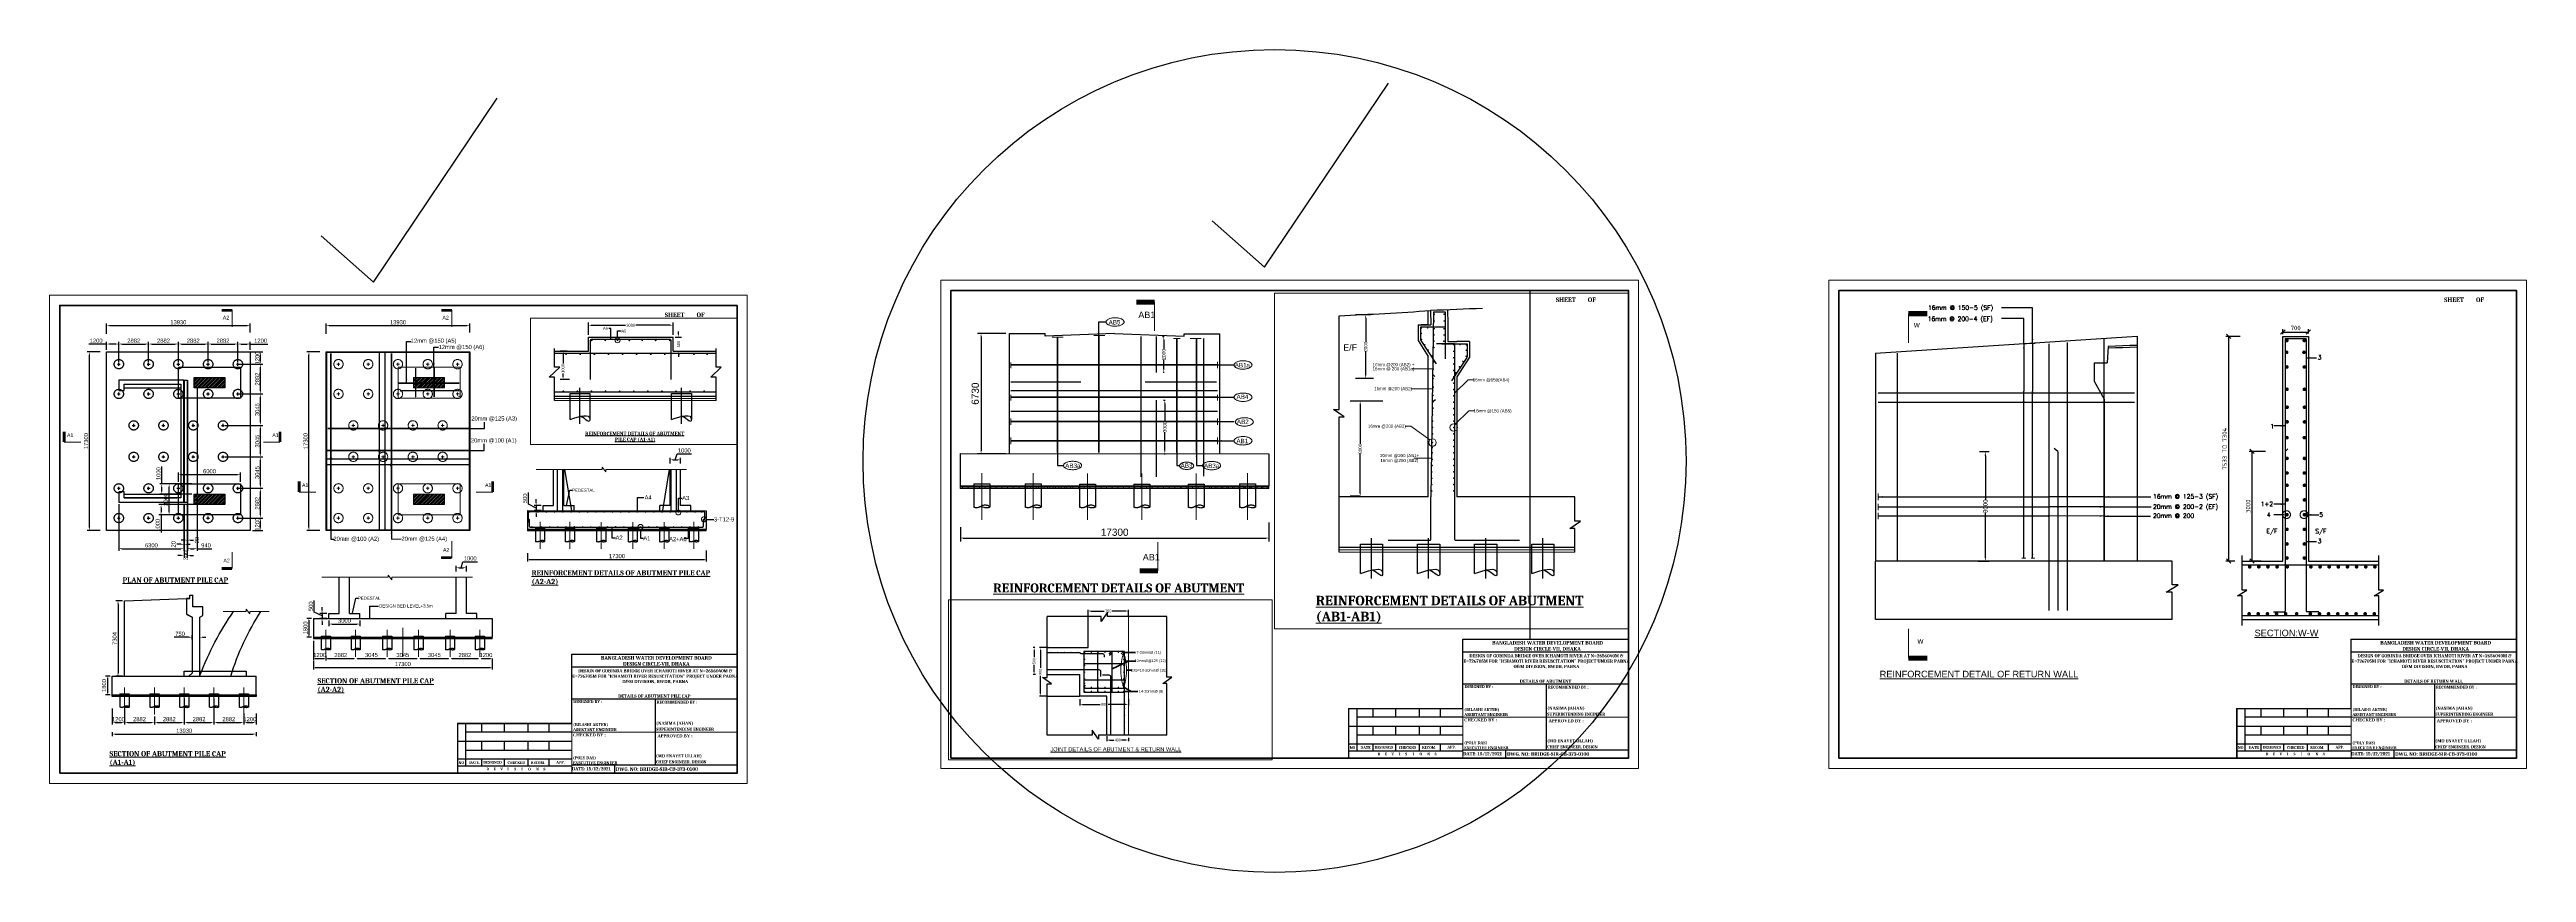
# Paper-space layout 'ABUTMENT' of a CAD drawing. Header units: millimetres. Extents: x 1697 to 3161, y -385 to 102.
# The model-space entities are those that its viewports show. They can reach past a viewport. Long polylines and large blocks are cut down to what shows.
import ezdxf

# ---------------------------------------------------------------- set-up
doc = ezdxf.new("R2010")
doc.units = ezdxf.units.MM
doc.header["$LTSCALE"] = 25
doc.header["$MEASUREMENT"] = 0
doc.header["$PDMODE"] = 3
for name, pattern in [('CENTER', [2, 1.25, -0.25, 0.25, -0.25]), ('DASHED', [0.75, 0.5, -0.25]), ('DASHED2', [0.375, 0.25, -0.125]), ('HIDDEN', [0.375, 0.25, -0.125])]:
    doc.linetypes.add(name, pattern=pattern)
doc.layers.get('0').update_dxf_attribs({"lineweight": 13})
doc.layers.get('Defpoints').update_dxf_attribs({"color": 230, "lineweight": 9})
for name, color, linetype, lineweight in [('0 @ 1', 7, 'Continuous', 13), ('Center line', 252, 'CENTER', 9), ('COLUMN', 1, 'Continuous', 25), ('DIM', 8, 'Continuous', 13), ('DIMEN', 8, 'Continuous', 9), ('GR LEVEL', 10, 'Continuous', 20), ('HATCH', 191, 'Continuous', 9), ('line', 191, 'Continuous', 18), ('Long beam', 2, 'Continuous', 15), ('Outline', 191, 'Continuous', 40), ('PILE', 214, 'Continuous', 30), ('ROD-01', 5, 'Continuous', 25), ('SECTION', 7, 'Continuous', 30), ('text', 7, 'Continuous', 18), ('TITLE', 6, 'Continuous', 9)]:
    doc.layers.add(name, color=color, linetype=linetype, lineweight=lineweight)
for name, color, linetype in [('ABUTMENT', 1, 'Continuous'), ('ARCH', 4, 'Continuous'), ('CL', 8, 'CENTER'), ('COLL', 1, 'Continuous'), ('con_out', 7, 'Continuous'), ('pedestal', 7, 'Continuous'), ('Pile Cap', 21, 'Continuous'), ('PILE-CAP', 7, 'Continuous'), ('Reinf', 1, 'Continuous'), ('Wearing Course', 7, 'Continuous'), ('wingwall', 3, 'Continuous'), ('Wingwall-4', 7, 'Continuous')]:
    doc.layers.add(name, color=color, linetype=linetype)
doc.styles.add('ARIAL', font='arial.ttf', dxfattribs={"height": 400})
doc.styles.add('DIM', font='isocp3.shx', dxfattribs={"oblique": 10})
doc.styles.add('Dim_60', font='isocp3.shx')
doc.styles.add('ISO', font='isocp3.shx')
doc.styles.add('SIMPLEX', font='simplex.shx')
doc.styles.get("Standard").update_dxf_attribs({"font": 'swissl.ttf'})
doc.styles.add('Title', font='arial.ttf')
doc.dimstyles.new('dim-50', dxfattribs={"dimtxt": 200, "dimasz": 200, "dimexe": 20, "dimexo": 20, "dimgap": 0.09, "dimtad": 0, "dimdec": 0, "dimzin": 0, "dimdsep": 46, "dimtxsty": 'Standard', "dimcen": 0.09, "dimclrd": 5, "dimclrt": 5, "dimazin": 0, "dimtfac": 1, "dimtdec": 0, "dimtofl": 0, "dimtmove": 0, "dimatfit": 3, "dimfxl": 1, "dimtolj": 1, "dimtzin": 0, "dimarcsym": 0})
doc.dimstyles.new('dim_40', dxfattribs={"dimtxt": 80, "dimasz": 80, "dimexe": 80, "dimexo": 40, "dimgap": 15, "dimtad": 1, "dimdec": 0, "dimzin": 0, "dimdsep": 46, "dimtxsty": 'DIM', "dimblk": 'OBLIQUE', "dimcen": 40, "dimclrd": 5, "dimclre": 5, "dimclrt": 7, "dimadec": 0, "dimazin": 0, "dimtfac": 1, "dimtdec": 0, "dimtmove": 1, "dimatfit": 3, "dimfxl": 1, "dimtolj": 1, "dimtzin": 0, "dimarcsym": 0})
doc.dimstyles.new('Dim_90', dxfattribs={"dimtxt": 200, "dimasz": 200, "dimexe": 100, "dimexo": 50, "dimgap": 50, "dimtad": 1, "dimdec": 0, "dimzin": 4, "dimdsep": 46, "dimtxsty": 'Dim_60', "dimcen": 0.09, "dimclrd": 5, "dimclre": 5, "dimclrt": 2, "dimazin": 0, "dimtfac": 1, "dimtdec": 0, "dimtofl": 0, "dimtmove": 1, "dimatfit": 3, "dimfxl": 1, "dimtolj": 1, "dimtzin": 0, "dimlwd": -1, "dimarcsym": 0})
doc.dimstyles.new('dimen_50', dxfattribs={"dimtxt": 100, "dimasz": 100, "dimexe": 50, "dimexo": 50, "dimgap": 20, "dimtad": 1, "dimdec": 0, "dimzin": 0, "dimdsep": 46, "dimtxsty": 'Standard', "dimcen": 50, "dimclrd": 5, "dimclre": 5, "dimclrt": 2, "dimadec": 0, "dimazin": 0, "dimtfac": 1, "dimtdec": 0, "dimtofl": 0, "dimtmove": 0, "dimatfit": 3, "dimfxl": 1, "dimtolj": 1, "dimtzin": 0, "dimarcsym": 0})
pattern_1 = [(50, (-7976869.35, -8347867.51), (143.4520365, -12.550427), [15, -165]), (355, (-7976869.35, -8347867.51), (-27.7502667, 150.4384267), [12, -132]), (100.4514, (-7976857.4, -8347868.56), (115.7018763, 137.8879084), [12.748038, -140.2284224]), (46.1842, (-7976869.35, -8347827.51), (213.4482097, -33.1038029), [22.5, -247.5]), (96.6356, (-7976851.56, -8347830.27), (186.932541, 194.8235742), [19.1220576, -210.3426]), (351.1842, (-7976869.35, -8347827.5), (186.932389, 194.82372), [18, -198]), (21, (-7976849.35, -8347837.51), (119.3814104, -80.5237781), [15, -165]), (326, (-7976849.35, -8347837.51), (48.6630664, 145.030009), [12, -132]), (71.4514, (-7976839.4, -8347844.22), (168.0445257, 64.5060993), [12.748038, -140.2284224]), (37.5, (-7976869.35, -8347867.51), (2.43197106, 66.57877077), [0, -130.4, 0, -134, 0, -132.5]), (7.5, (-7976869.35, -8347867.51), (52.6139075, 78.88234238), [0, -76.4, 0, -127.4, 0, -50.5]), (327.5, (-7976913.95, -8347867.51), (106.76448723, -4.51097435), [0, -50, 0, -156, 0, -207]), (317.5, (-7976933.95, -8347867.51), (116.6372339, 20.0209965), [0, -65, 0, -103.6, 0, -147])]
pattern_2 = [(50, (-7997600.57, -8358320.88), (143.4520365, -12.550427), [15, -165]), (355, (-7997600.57, -8358320.88), (-27.7502667, 150.4384267), [12, -132]), (100.4514, (-7997588.62, -8358321.93), (115.7018763, 137.8879084), [12.748038, -140.2284224]), (46.1842, (-7997600.57, -8358280.88), (213.4482097, -33.1038029), [22.5, -247.5]), (96.6356, (-7997582.78, -8358283.64), (186.932541, 194.8235742), [19.1220576, -210.3426]), (351.1842, (-7997600.57, -8358280.88), (186.932389, 194.82372), [18, -198]), (21, (-7997580.57, -8358290.88), (119.3814104, -80.5237781), [15, -165]), (326, (-7997580.57, -8358290.88), (48.6630664, 145.030009), [12, -132]), (71.4514, (-7997570.62, -8358297.59), (168.0445257, 64.5060993), [12.748038, -140.2284224]), (37.5, (-7997600.57, -8358320.88), (2.43197106, 66.57877077), [0, -130.4, 0, -134, 0, -132.5]), (7.5, (-7997600.57, -8358320.88), (52.6139075, 78.88234238), [0, -76.4, 0, -127.4, 0, -50.5]), (327.5, (-7997645.17, -8358320.88), (106.76448723, -4.51097435), [0, -50, 0, -156, 0, -207]), (317.5, (-7997665.17, -8358320.88), (116.6372339, 20.0209965), [0, -65, 0, -103.6, 0, -147])]
pattern_3 = [(50, (-7848714.85, -8349083.01), (143.4520365, -12.550427), [15, -165]), (355, (-7848714.85, -8349083.01), (-27.7502667, 150.4384267), [12, -132]), (100.4514, (-7848702.9, -8349084.06), (115.7018763, 137.8879084), [12.748038, -140.2284224]), (46.1842, (-7848714.85, -8349043.01), (213.4482097, -33.1038029), [22.5, -247.5]), (96.6356, (-7848697.06, -8349045.77), (186.932541, 194.8235742), [19.1220576, -210.3426]), (351.1842, (-7848714.85, -8349043), (186.932389, 194.82372), [18, -198]), (21, (-7848694.85, -8349053.01), (119.3814104, -80.5237781), [15, -165]), (326, (-7848694.85, -8349053.01), (48.6630664, 145.030009), [12, -132]), (71.4514, (-7848684.9, -8349059.72), (168.0445257, 64.5060993), [12.748038, -140.2284224]), (37.5, (-7848714.85, -8349083.01), (2.43197106, 66.57877077), [0, -130.4, 0, -134, 0, -132.5]), (7.5, (-7848714.85, -8349083.01), (52.6139075, 78.88234238), [0, -76.4, 0, -127.4, 0, -50.5]), (327.5, (-7848759.45, -8349083.01), (106.76448723, -4.51097435), [0, -50, 0, -156, 0, -207]), (317.5, (-7848779.45, -8349083.01), (116.6372339, 20.0209965), [0, -65, 0, -103.6, 0, -147])]

# ---------------------------------------------------------------- blocks, each defined once
blk = doc.blocks.new('VF')
at = {"layer": 'GR LEVEL', "color": 7, "lineweight": 20}
blk.add_line((482.7, -2.6), (531.1, -2.6), dxfattribs=at)
at = {"layer": 'line', "linetype": 'Continuous'}
for p, q in [((433.4, 2.6), (433.4, -26.8)), ((433.4, -2.6), (482.7, -2.6))]:
    blk.add_line(p, q, dxfattribs=at)
at = {"layer": 'SECTION', "color": 18, "linetype": 'ByBlock', "true_color": 0x000000}
for p, q in [((433.4, 35.8), (433.4, 43.5)), ((433.4, 43.5), (531.1, 43.5)), ((531.1, 35.8), (433.4, 35.8)), ((433.4, 2.6), (433.4, 35.8)), ((531.1, 17), (433.4, 17)), ((482.7, 17), (482.7, -22.1)), ((365.8, 2.6), (365.8, -26.8)), ((365.8, 2.6), (433.4, 2.6)), ((370.6, 2.6), (370.6, -22.7)), ((380.1, 2.6), (380.1, -2.6)), ((393.5, 2.6), (393.5, -2.6)), ((407.5, 2.6), (407.5, -2.6)), ((419.9, 2.6), (419.9, -2.6)), ((433.4, -8), (365.8, -8)), ((433.4, -2.6), (370.6, -2.6)), ((433.4, -13.3), (370.6, -13.3)), ((380.1, -8), (380.1, -13.3)), ((393.5, -8), (393.5, -13.3)), ((407.5, -8), (407.5, -13.3)), ((419.9, -8), (419.9, -13.3)), ((433.4, -18.6), (365.8, -18.6)), ((433.4, -22.7), (365.8, -22.7)), ((380.1, -18.6), (380.1, -22.7)), ((393.5, -18.6), (393.5, -22.7)), ((407.5, -18.6), (407.5, -22.7)), ((419.9, -18.6), (419.9, -22.7)), ((531.1, -22.1), (433.4, -22.1)), ((458.8, -26.8), (458.8, -22.1))]:
    blk.add_line(p, q, dxfattribs=at)
for s, insert, char_height, width, attachment_point in [('\\A1;{\\fCambria|b1|i0|c0|p18;\\C256;DESIGN OF GOBINDA BRIDGE OVER ICHAMOTI RIVER AT \\A0;N=2656040M & E=726705M\\A1; FOR "ICHAMOTI RIVER RESUSCITATION" PROJECT UNDER PABNA O&M DIVISION, BWDB, PABNA}', (482.8, 34.7), 1.9, 98.189, 2), ('{\\fCambria|b1|i0|c0|p18;BANGLADESH WATER DEVELOPMENT BOARD\\PDESIGN CIRCLE-VII, DHAKA}', (483.4, 42.5), 2.149, 104.754, 2), ('{\\fCambria|b1|i0|c0|p18;DESIGNED BY :}', (434.3, 16.4), 1.755, 23.828, 1), ('{\\fCambria|b1|i0|c0|p18; RECOMMENDED BY :}', (483, 16.1), 1.755, 42.866, 1), ('{\\fCambria|b1|i0|c0|p18;(\\C256;BILASHI AKTER\\C256;\\c0;)\\PASSISTANT ENGINEER   \\fTimes New Roman Baltic|b1|i0|c0|p18;                }', (434.2, 2.8), 1.755, 63.981, 1), ('{\\fCambria|b1|i0|c0|p18;               SUPERINTENDING ENGINEER}', (474.6, 0.1), 1.755, 62.735, 1), ('{\\fCambria|b1|i0|c0|p18;               \\H1.083x;(NASIMA JAHAN)}', (474.6, 3.7), 1.755, 48.305, 1), ('{\\fTimes New Roman Baltic|b1|i0|c0|p18;CHECKED BY :}', (434.1, -3.3), 1.755, 42.866, 1), ('{\\fTimes New Roman Baltic|b1|i0|c0|p18;               APPROVED BY :}', (474, -3.8), 1.755, 29.895, 1), ('{\\fCambria|b1|i0|c0|p18;NO}', (368.1, -19.7), 1.599, 1.011, 2), ('{\\fCambria|b1|i0|c0|p18;DATE}', (375.8, -19.7), 1.599, 8.407, 2), ('{\\fCambria|b1|i0|c0|p18;DESIGNED}', (386.6, -19.6), 1.599, 13.564, 2), ('{\\fCambria|b1|i0|c0|p18;R     E     V     I      S      I      O      N     S}', (400.4, -23.6), 1.599, 47.454, 2), ('{\\fCambria|b1|i0|c0|p18;CHECKED}', (400.6, -19.7), 1.599, 5.614, 2), ('{\\fCambria|b1|i0|c0|p18;RECOM.}', (413.4, -19.7), 1.599, 12.308, 2), ('{\\fCambria|b1|i0|c0|p18;APP.}', (426.7, -19.5), 1.599, 13.145, 2), ('{\\fCambria|b1|i0|c0|p18;DATE: 15/12/2021}', (433.5, -23.2), 1.931, 96.169, 1), ('{\\fCambria|b1|i0|c0|p18;(POLY DAS)\\PEXECUTIVE ENGINEER}', (434.1, -16.8), 1.755, 41.104, 1), ('{\\fCambria|b1|i0|c0|p18;DWG. NO: BRIDGE-SIR-CB-373-0100}', (459.4, -23.3), 2.106, 104.912, 1), ('{\\fCambria|b1|i0|c0|p18;               CHIEF ENGINEER, DESIGN}', (474.5, -19.2), 1.755, 47.468, 1), ('{\\fCambria|b1|i0|c0|p18;               \\H1.083x;(MD ENAYET ULLAH)}', (474.5, -15.6), 1.755, 48.305, 1)]:
    blk.add_mtext(s, dxfattribs=dict(at, insert=insert, char_height=char_height, width=width, attachment_point=attachment_point))
blk = doc.blocks.new('hh')
at = {"layer": 'CL', "linetype": 'CENTER', "ltscale": 5}
blk.add_lwpolyline([(0, -1077), (0, 199)], dxfattribs=at)
at = {"layer": 'PILE', "linetype": 'HIDDEN', "ltscale": 15}
blk.add_lwpolyline([(-350, -925), (-350, 0), (350, 0), (350, -925)], dxfattribs=at)
at = {"layer": 'PILE', "ltscale": 15}
blk.add_spline([(-350, -925), (350, -925), (345, -966), (0, -814), (-13, -814)], degree=3, dxfattribs=at)
blk = doc.blocks.new('*D522')
at = {"layer": 'COLL', "color": 0, "linetype": 'ByBlock', "lineweight": -2, "ltscale": 100, "transparency": 16777216}
for p, q in [((2964989, -3090053), (2964742, -3090053)), ((2965072, -3091053), (2964742, -3091053))]:
    blk.add_line(p, q, dxfattribs=at)
at = {"layer": 'COLL', "color": 5, "linetype": 'ByBlock', "lineweight": -2, "ltscale": 100, "transparency": 16777216}
for p, q in [((2964842, -3090153), (2964842, -3090487)), ((2964842, -3090953), (2964842, -3090845))]:
    blk.add_line(p, q, dxfattribs=at)
for points in [[(2964825, -3090153), (2964858, -3090153), (2964842, -3090053)], [(2964825, -3090953), (2964858, -3090953), (2964842, -3091053)]]:
    blk.add_solid(points, dxfattribs=at)
at = {"layer": 'Defpoints', "color": 0, "linetype": 'ByBlock', "lineweight": -2, "ltscale": 100, "transparency": 16777216}
for p in [(2965064, -3090053), (2964842, -3091053), (2965147, -3091053)]:
    blk.add_point(p, dxfattribs=at)
at = {"layer": 'COLL', "color": 5, "linetype": 'ByBlock', "ltscale": 100, "transparency": 16777216, "insert": (2964836, -3090666), "char_height": 100, "attachment_point": 5, "rotation": 90}
blk.add_mtext('\\A1;1000', dxfattribs=at)
blk = doc.blocks.new('*D520')
at = {"layer": 'COLL', "color": 5, "linetype": 'ByBlock', "lineweight": -2, "ltscale": 100, "transparency": 16777216}
for p, q in [((2968934, -3089453), (2968934, -3089353)), ((2968934, -3090153), (2968934, -3090253))]:
    blk.add_line(p, q, dxfattribs=at)
at = {"layer": 'COLL', "color": 0, "linetype": 'ByBlock', "lineweight": -2, "ltscale": 100, "transparency": 16777216}
for p, q in [((2968812, -3089553), (2969034, -3089553)), ((2968812, -3090053), (2969034, -3090053))]:
    blk.add_line(p, q, dxfattribs=at)
at = {"layer": 'COLL', "color": 5, "linetype": 'ByBlock', "lineweight": -2, "ltscale": 100, "transparency": 16777216}
for points in [[(2968917, -3089453), (2968950, -3089453), (2968934, -3089553)], [(2968917, -3090153), (2968950, -3090153), (2968934, -3090053)]]:
    blk.add_solid(points, dxfattribs=at)
at = {"layer": 'Defpoints', "color": 0, "linetype": 'ByBlock', "lineweight": -2, "ltscale": 100, "transparency": 16777216}
for p in [(2968737, -3089553), (2968934, -3089553), (2968737, -3090053)]:
    blk.add_point(p, dxfattribs=at)
at = {"layer": 'COLL', "color": 5, "linetype": 'ByBlock', "ltscale": 100, "transparency": 16777216, "insert": (2968934, -3089803), "char_height": 100, "attachment_point": 5, "rotation": 90}
blk.add_mtext('\\A1;500', dxfattribs=at)
blk = doc.blocks.new('*D521')
at = {"layer": 'COLL', "color": 0, "linetype": 'ByBlock', "lineweight": -2, "ltscale": 100, "transparency": 16777216}
for p, q in [((2965737, -3089478), (2965737, -3089034)), ((2968737, -3089478), (2968737, -3089034))]:
    blk.add_line(p, q, dxfattribs=at)
at = {"layer": 'COLL', "color": 5, "linetype": 'ByBlock', "lineweight": -2, "ltscale": 100, "transparency": 16777216}
for p, q in [((2965837, -3089134), (2967054, -3089134)), ((2968637, -3089134), (2967420, -3089134))]:
    blk.add_line(p, q, dxfattribs=at)
for points in [[(2965837, -3089118), (2965837, -3089151), (2965737, -3089134)], [(2968637, -3089118), (2968637, -3089151), (2968737, -3089134)]]:
    blk.add_solid(points, dxfattribs=at)
at = {"layer": 'Defpoints', "color": 0, "linetype": 'ByBlock', "lineweight": -2, "ltscale": 100, "transparency": 16777216}
for p in [(2968737, -3089134), (2965737, -3089553), (2968737, -3089553)]:
    blk.add_point(p, dxfattribs=at)
at = {"layer": 'COLL', "color": 5, "linetype": 'ByBlock', "ltscale": 100, "transparency": 16777216, "insert": (2967237, -3089134), "char_height": 100, "attachment_point": 5}
blk.add_mtext('\\A1;3000', dxfattribs=at)
blk = doc.blocks.new('SEC')
at = {"layer": 'text', "color": 6, "linetype": 'ByBlock', "ltscale": 100}
blk.add_lwpolyline([(-799, 0), (0, 0)], dxfattribs=at)
blk.add_lwpolyline([(0, 0, 140, 140, 0), (0, -514, 0, 0, 0)], format="xyseb", dxfattribs=at)
blk = doc.blocks.new('_Oblique')
at = {"color": 0, "linetype": 'ByBlock', "lineweight": -2}
blk.add_line((-0.5, -0.5), (0.5, 0.5), dxfattribs=at)
blk = doc.blocks.new('*D535')
at = {"layer": 'Defpoints', "color": 0, "lineweight": -2, "ltscale": 20, "transparency": 16777216}
for p in [(2769780, -3208070), (2770480, -3207972), (2770480, -3208057)]:
    blk.add_point(p, dxfattribs=at)
at = {"layer": 'DIMEN', "color": 5, "lineweight": -2, "ltscale": 20, "transparency": 16777216}
for p, q in [((2769780, -3208030), (2769780, -3207892)), ((2770480, -3208017), (2770480, -3207892)), ((2769780, -3207972), (2770480, -3207972))]:
    blk.add_line(p, q, dxfattribs=at)
at = {"layer": 'DIMEN', "color": 5, "lineweight": -2, "ltscale": 20, "transparency": 16777216, "xscale": 120, "yscale": 120, "zscale": 120, "rotation": 180}
blk.add_blockref('_Oblique', (2769780, -3207972), dxfattribs=at)
at = {"layer": 'DIMEN', "color": 5, "lineweight": -2, "ltscale": 20, "transparency": 16777216, "xscale": 120, "yscale": 120, "zscale": 120}
blk.add_blockref('_Oblique', (2770480, -3207972), dxfattribs=at)
at = {"layer": 'DIMEN', "color": 7, "ltscale": 20, "transparency": 16777216, "insert": (2770130, -3207862), "char_height": 120, "attachment_point": 5, "style": 'ISO'}
blk.add_mtext('\\A1;700', dxfattribs=at)
blk = doc.blocks.new('DO')
at = {"ltscale": 20, "const_width": 50}
blk.add_lwpolyline([(-25, 0, 1), (25, 0, 1)], format="xyb", close=True, dxfattribs=at)
blk = doc.blocks.new('*D524')
at = {"layer": 'Defpoints', "color": 0, "lineweight": -2, "ltscale": 20, "transparency": 16777216}
for p in [(2768649, -3208092), (2768296, -3214239), (2768509, -3214239)]:
    blk.add_point(p, dxfattribs=at)
at = {"layer": 'DIMEN', "color": 5, "lineweight": -2, "ltscale": 20, "transparency": 16777216}
for p, q in [((2768609, -3208092), (2768216, -3208092)), ((2768296, -3208092), (2768296, -3214239)), ((2768469, -3214239), (2768216, -3214239))]:
    blk.add_line(p, q, dxfattribs=at)
at = {"layer": 'DIMEN', "color": 5, "lineweight": -2, "ltscale": 20, "transparency": 16777216, "xscale": 120, "yscale": 120, "zscale": 120}
for p, rotation in [((2768296, -3208092), 90), ((2768296, -3214239), 270)]:
    blk.add_blockref('_Oblique', p, dxfattribs=dict(at, rotation=rotation))
at = {"layer": 'DIMEN', "color": 7, "ltscale": 20, "transparency": 16777216, "insert": (2768186, -3211165), "char_height": 120, "attachment_point": 5, "rotation": 90, "style": 'ISO'}
blk.add_mtext('\\A1;7533 TO 7304', dxfattribs=at)
blk = doc.blocks.new('*D529')
at = {"layer": 'Defpoints', "color": 0, "linetype": 'ByBlock', "lineweight": -2, "ltscale": 100, "transparency": 16777216}
for p in [(2761404, -3211239), (2761641, -3211239), (2761362, -3214239)]:
    blk.add_point(p, dxfattribs=at)
at = {"layer": 'DIM', "color": 0, "linetype": 'ByBlock', "lineweight": -2, "ltscale": 100, "transparency": 16777216}
for p, q in [((2761484, -3211239), (2761741, -3211239)), ((2761442, -3214239), (2761741, -3214239))]:
    blk.add_line(p, q, dxfattribs=at)
at = {"layer": 'DIM', "color": 5, "linetype": 'ByBlock', "lineweight": -2, "ltscale": 100, "transparency": 16777216}
for p, q in [((2761641, -3211359), (2761641, -3212567)), ((2761641, -3214119), (2761641, -3212911))]:
    blk.add_line(p, q, dxfattribs=at)
for points in [[(2761621, -3211359), (2761661, -3211359), (2761641, -3211239)], [(2761621, -3214119), (2761661, -3214119), (2761641, -3214239)]]:
    blk.add_solid(points, dxfattribs=at)
at = {"layer": 'DIM', "color": 5, "linetype": 'ByBlock', "ltscale": 100, "transparency": 16777216, "insert": (2761641, -3212739), "char_height": 120, "attachment_point": 5, "rotation": 90}
blk.add_mtext('\\A1;3000', dxfattribs=at)
blk = doc.blocks.new('*D530')
at = {"layer": 'Defpoints', "color": 0, "lineweight": -2, "ltscale": 20, "transparency": 16777216}
for p in [(2768939, -3211239), (2769346, -3211239), (2769224, -3214239)]:
    blk.add_point(p, dxfattribs=at)
at = {"layer": 'DIMEN', "color": 5, "lineweight": -2, "ltscale": 20, "transparency": 16777216}
for p, q in [((2769306, -3211239), (2768859, -3211239)), ((2768939, -3214239), (2768939, -3211239)), ((2769184, -3214239), (2768859, -3214239))]:
    blk.add_line(p, q, dxfattribs=at)
at = {"layer": 'DIMEN', "color": 5, "lineweight": -2, "ltscale": 20, "transparency": 16777216, "xscale": 120, "yscale": 120, "zscale": 120}
for p, rotation in [((2768939, -3211239), 90), ((2768939, -3214239), 270)]:
    blk.add_blockref('_Oblique', p, dxfattribs=dict(at, rotation=rotation))
at = {"layer": 'DIMEN', "color": 7, "ltscale": 20, "transparency": 16777216, "insert": (2768829, -3212739), "char_height": 120, "attachment_point": 5, "rotation": 90, "style": 'ISO'}
blk.add_mtext('\\A1;3000', dxfattribs=at)
blk = doc.blocks.new('*D683')
at = {"layer": 'Defpoints', "color": 0, "lineweight": -2, "ltscale": 150, "transparency": 16777216}
for p in [(2899424, -3084615), (2885494, -3085618, 46691), (2899424, -3085481, 46692)]:
    blk.add_point(p, dxfattribs=at)
at = {"layer": 'DIM', "color": 0, "lineweight": -2, "ltscale": 150, "transparency": 16777216}
for p, q in [((2885494, -3085418), (2885494, -3084415)), ((2899424, -3085281), (2899424, -3084415))]:
    blk.add_line(p, q, dxfattribs=at)
at = {"layer": 'DIM', "color": 5, "lineweight": -2, "ltscale": 150, "transparency": 16777216}
blk.add_line((2885794, -3084615), (2899124, -3084615), dxfattribs=at)
for points in [[(2885794, -3084565), (2885794, -3084665), (2885494, -3084615)], [(2899124, -3084565), (2899124, -3084665), (2899424, -3084615)]]:
    blk.add_solid(points, dxfattribs=at)
at = {"layer": 'DIM', "color": 2, "ltscale": 150, "transparency": 16777216, "insert": (2892459, -3084290), "char_height": 400, "attachment_point": 5, "style": 'ARIAL'}
blk.add_mtext('\\A1;13930', dxfattribs=at)
blk = doc.blocks.new('*D684')
at = {"layer": 'Defpoints', "color": 0, "lineweight": -2, "ltscale": 150, "transparency": 16777216}
for p in [(2883841, -3087149), (2885084, -3087149), (2885084, -3104449)]:
    blk.add_point(p, dxfattribs=at)
at = {"layer": 'DIM', "color": 0, "lineweight": -2, "ltscale": 150, "transparency": 16777216}
for p, q in [((2884884, -3087149), (2883641, -3087149)), ((2884884, -3104449), (2883641, -3104449))]:
    blk.add_line(p, q, dxfattribs=at)
at = {"layer": 'DIM', "color": 5, "lineweight": -2, "ltscale": 150, "transparency": 16777216}
blk.add_line((2883841, -3104149), (2883841, -3087449), dxfattribs=at)
for points in [[(2883791, -3087449), (2883891, -3087449), (2883841, -3087149)], [(2883791, -3104149), (2883891, -3104149), (2883841, -3104449)]]:
    blk.add_solid(points, dxfattribs=at)
at = {"layer": 'DIM', "color": 2, "ltscale": 150, "transparency": 16777216, "insert": (2883517, -3095799), "char_height": 400, "attachment_point": 5, "rotation": 90, "style": 'ARIAL'}
blk.add_mtext('\\A1;17300', dxfattribs=at)
blk = doc.blocks.new('*D685')
at = {"layer": 'Defpoints', "color": 0, "lineweight": -2, "ltscale": 150, "transparency": 16777216}
for p in [(2886695, -3101699, 46692), (2892996, -3101699, 46692), (2892996, -3106215)]:
    blk.add_point(p, dxfattribs=at)
at = {"layer": 'DIM', "color": 0, "lineweight": -2, "ltscale": 150, "transparency": 16777216}
for p, q in [((2886695, -3101899), (2886695, -3106415)), ((2892996, -3101899), (2892996, -3106415))]:
    blk.add_line(p, q, dxfattribs=at)
at = {"layer": 'DIM', "color": 5, "lineweight": -2, "ltscale": 150, "transparency": 16777216}
blk.add_line((2886995, -3106215), (2892696, -3106215), dxfattribs=at)
for points in [[(2886995, -3106165), (2886995, -3106265), (2886695, -3106215)], [(2892696, -3106165), (2892696, -3106265), (2892996, -3106215)]]:
    blk.add_solid(points, dxfattribs=at)
at = {"layer": 'DIM', "color": 2, "ltscale": 150, "transparency": 16777216, "insert": (2889846, -3105891), "char_height": 400, "attachment_point": 5, "style": 'ARIAL'}
blk.add_mtext('\\A1;6300', dxfattribs=at)
blk = doc.blocks.new('*D686')
at = {"layer": 'Defpoints', "color": 0, "lineweight": -2, "ltscale": 150, "transparency": 16777216}
for p in [(2892996, -3101699), (2893016, -3101699, 0), (2893016, -3105787)]:
    blk.add_point(p, dxfattribs=at)
at = {"layer": 'DIM', "color": 0, "lineweight": -2, "ltscale": 150, "transparency": 16777216}
for p, q in [((2892996, -3101899), (2892996, -3105987)), ((2893016, -3101899), (2893016, -3105987))]:
    blk.add_line(p, q, dxfattribs=at)
at = {"layer": 'DIM', "color": 5, "lineweight": -2, "ltscale": 150, "transparency": 16777216}
for p, q in [((2892696, -3105787), (2892311, -3105787)), ((2893316, -3105787), (2893616, -3105787))]:
    blk.add_line(p, q, dxfattribs=at)
for points in [[(2892696, -3105737), (2892696, -3105837), (2892996, -3105787)], [(2893316, -3105737), (2893316, -3105837), (2893016, -3105787)]]:
    blk.add_solid(points, dxfattribs=at)
at = {"layer": 'DIM', "color": 2, "ltscale": 150, "transparency": 16777216, "insert": (2891986, -3105787), "char_height": 400, "attachment_point": 5, "rotation": 90, "style": 'ARIAL'}
blk.add_mtext('\\A1;20', dxfattribs=at)
blk = doc.blocks.new('*D687')
at = {"layer": 'Defpoints', "color": 0, "lineweight": -2, "ltscale": 150, "transparency": 16777216}
for p in [(2893016, -3101699, 0), (2893315, -3101699, -64193), (2893315, -3106864)]:
    blk.add_point(p, dxfattribs=at)
at = {"layer": 'DIM', "color": 0, "lineweight": -2, "ltscale": 150, "transparency": 16777216}
for p, q in [((2893016, -3101899), (2893016, -3107064)), ((2893315, -3101899), (2893315, -3107064))]:
    blk.add_line(p, q, dxfattribs=at)
at = {"layer": 'DIM', "color": 5, "lineweight": -2, "ltscale": 150, "transparency": 16777216}
for p, q in [((2892716, -3106864), (2892416, -3106864)), ((2893615, -3106864), (2893915, -3106864))]:
    blk.add_line(p, q, dxfattribs=at)
for points in [[(2892716, -3106814), (2892716, -3106914), (2893016, -3106864)], [(2893615, -3106814), (2893615, -3106914), (2893315, -3106864)]]:
    blk.add_solid(points, dxfattribs=at)
at = {"layer": 'DIM', "color": 2, "ltscale": 150, "transparency": 16777216, "insert": (2893165, -3106864), "char_height": 400, "attachment_point": 5, "rotation": 90, "style": 'ARIAL'}
blk.add_mtext('\\A1;300', dxfattribs=at)
blk = doc.blocks.new('*D688')
at = {"layer": 'Defpoints', "color": 0, "lineweight": -2, "ltscale": 150, "transparency": 16777216}
for p in [(2893315, -3101699, 46692), (2893335, -3101699), (2893335, -3105381)]:
    blk.add_point(p, dxfattribs=at)
at = {"layer": 'DIM', "color": 0, "lineweight": -2, "ltscale": 150, "transparency": 16777216}
for p, q in [((2893315, -3101899), (2893315, -3105581)), ((2893335, -3101899), (2893335, -3105581))]:
    blk.add_line(p, q, dxfattribs=at)
at = {"layer": 'DIM', "color": 5, "lineweight": -2, "ltscale": 150, "transparency": 16777216}
for p, q in [((2893015, -3105381), (2892715, -3105381)), ((2893635, -3105381), (2893935, -3105381))]:
    blk.add_line(p, q, dxfattribs=at)
for points in [[(2893015, -3105331), (2893015, -3105431), (2893315, -3105381)], [(2893635, -3105331), (2893635, -3105431), (2893335, -3105381)]]:
    blk.add_solid(points, dxfattribs=at)
at = {"layer": 'DIM', "color": 2, "ltscale": 150, "transparency": 16777216, "insert": (2894260, -3105381), "char_height": 400, "attachment_point": 5, "rotation": 90, "style": 'ARIAL'}
blk.add_mtext('\\A1;20', dxfattribs=at)
blk = doc.blocks.new('*D689')
at = {"layer": 'Defpoints', "color": 0, "lineweight": -2, "ltscale": 150, "transparency": 16777216}
for p in [(2893335, -3100949), (2894276, -3100949), (2894276, -3106217)]:
    blk.add_point(p, dxfattribs=at)
at = {"layer": 'DIM', "color": 0, "lineweight": -2, "ltscale": 150, "transparency": 16777216}
for p, q in [((2893335, -3101149), (2893335, -3106417)), ((2894276, -3101149), (2894276, -3106417))]:
    blk.add_line(p, q, dxfattribs=at)
at = {"layer": 'DIM', "color": 5, "lineweight": -2, "ltscale": 150, "transparency": 16777216}
for p, q in [((2893635, -3106217), (2893976, -3106217)), ((2894276, -3106217), (2895698, -3106217))]:
    blk.add_line(p, q, dxfattribs=at)
for points in [[(2893635, -3106167), (2893635, -3106267), (2893335, -3106217)], [(2893976, -3106167), (2893976, -3106267), (2894276, -3106217)]]:
    blk.add_solid(points, dxfattribs=at)
at = {"layer": 'DIM', "color": 2, "ltscale": 150, "transparency": 16777216, "insert": (2895137, -3105892), "char_height": 400, "attachment_point": 5, "style": 'ARIAL'}
blk.add_mtext('\\A1;940', dxfattribs=at)
blk = doc.blocks.new('*D690')
at = {"layer": 'Defpoints', "color": 0, "lineweight": -2, "ltscale": 150, "transparency": 16777216}
for p in [(2898474, -3099044), (2892474, -3099949), (2898474, -3099949)]:
    blk.add_point(p, dxfattribs=at)
at = {"layer": 'DIM', "color": 0, "lineweight": -2, "ltscale": 150, "transparency": 16777216}
for p, q in [((2892474, -3099749), (2892474, -3098844)), ((2898474, -3099749), (2898474, -3098844))]:
    blk.add_line(p, q, dxfattribs=at)
at = {"layer": 'DIM', "color": 5, "lineweight": -2, "ltscale": 150, "transparency": 16777216}
blk.add_line((2892774, -3099044), (2898174, -3099044), dxfattribs=at)
for points in [[(2892774, -3098994), (2892774, -3099094), (2892474, -3099044)], [(2898174, -3098994), (2898174, -3099094), (2898474, -3099044)]]:
    blk.add_solid(points, dxfattribs=at)
at = {"layer": 'DIM', "color": 2, "ltscale": 150, "transparency": 16777216, "insert": (2895474, -3098719), "char_height": 400, "attachment_point": 5, "style": 'ARIAL'}
blk.add_mtext('\\A1;6000', dxfattribs=at)
blk = doc.blocks.new('*D691')
at = {"layer": 'Defpoints', "color": 0, "lineweight": -2, "ltscale": 150, "transparency": 16777216}
for p in [(2891563, -3099949), (2892474, -3099949), (2892474, -3102949)]:
    blk.add_point(p, dxfattribs=at)
at = {"layer": 'DIM', "color": 0, "lineweight": -2, "ltscale": 150, "transparency": 16777216}
for p, q in [((2892274, -3099949), (2891363, -3099949)), ((2892274, -3102949), (2891363, -3102949))]:
    blk.add_line(p, q, dxfattribs=at)
at = {"layer": 'DIM', "color": 5, "lineweight": -2, "ltscale": 150, "transparency": 16777216}
blk.add_line((2891563, -3102649), (2891563, -3100249), dxfattribs=at)
for points in [[(2891513, -3100249), (2891613, -3100249), (2891563, -3099949)], [(2891513, -3102649), (2891613, -3102649), (2891563, -3102949)]]:
    blk.add_solid(points, dxfattribs=at)
at = {"layer": 'DIM', "color": 2, "ltscale": 150, "transparency": 16777216, "insert": (2891239, -3101449), "char_height": 400, "attachment_point": 5, "rotation": 90, "style": 'ARIAL'}
blk.add_mtext('\\A1;3000', dxfattribs=at)
blk = doc.blocks.new('*D692')
at = {"layer": 'Defpoints', "color": 0, "lineweight": -2, "ltscale": 150, "transparency": 16777216}
for p in [(2890850, -3099949), (2893974, -3099949), (2893974, -3100949)]:
    blk.add_point(p, dxfattribs=at)
at = {"layer": 'DIM', "color": 5, "lineweight": -2, "ltscale": 150, "transparency": 16777216}
for p, q in [((2890850, -3099949), (2890850, -3098253)), ((2890850, -3100649), (2890850, -3100249))]:
    blk.add_line(p, q, dxfattribs=at)
at = {"layer": 'DIM', "color": 0, "lineweight": -2, "ltscale": 150, "transparency": 16777216}
for p, q in [((2893774, -3099949), (2890650, -3099949)), ((2893774, -3100949), (2890650, -3100949))]:
    blk.add_line(p, q, dxfattribs=at)
at = {"layer": 'DIM', "color": 5, "lineweight": -2, "ltscale": 150, "transparency": 16777216}
for points in [[(2890800, -3100249), (2890900, -3100249), (2890850, -3099949)], [(2890800, -3100649), (2890900, -3100649), (2890850, -3100949)]]:
    blk.add_solid(points, dxfattribs=at)
at = {"layer": 'DIM', "color": 2, "ltscale": 150, "transparency": 16777216, "insert": (2890526, -3098951), "char_height": 400, "attachment_point": 5, "rotation": 90, "style": 'ARIAL'}
blk.add_mtext('\\A1;1000', dxfattribs=at)
blk = doc.blocks.new('*D693')
at = {"layer": 'Defpoints', "color": 0, "lineweight": -2, "ltscale": 150, "transparency": 16777216}
for p in [(2890782, -3101949), (2894274, -3101949), (2894274, -3102949)]:
    blk.add_point(p, dxfattribs=at)
at = {"layer": 'DIM', "color": 0, "lineweight": -2, "ltscale": 150, "transparency": 16777216}
for p, q in [((2894074, -3101949), (2890582, -3101949)), ((2894074, -3102949), (2890582, -3102949))]:
    blk.add_line(p, q, dxfattribs=at)
at = {"layer": 'DIM', "color": 5, "lineweight": -2, "ltscale": 150, "transparency": 16777216}
for p, q in [((2890782, -3102249), (2890782, -3102649)), ((2890782, -3102949), (2890782, -3104644))]:
    blk.add_line(p, q, dxfattribs=at)
for points in [[(2890732, -3102249), (2890832, -3102249), (2890782, -3101949)], [(2890732, -3102649), (2890832, -3102649), (2890782, -3102949)]]:
    blk.add_solid(points, dxfattribs=at)
at = {"layer": 'DIM', "color": 2, "ltscale": 150, "transparency": 16777216, "insert": (2890458, -3103946), "char_height": 400, "attachment_point": 5, "rotation": 90, "style": 'ARIAL'}
blk.add_mtext('\\A1;1000', dxfattribs=at)
blk = doc.blocks.new('*D694')
at = {"layer": 'Defpoints', "color": 0, "lineweight": -2, "ltscale": 150, "transparency": 16777216}
for p in [(2898224, -3103249, 42552), (2900423, -3103249), (2899424, -3104449, 89243)]:
    blk.add_point(p, dxfattribs=at)
at = {"layer": 'DIM', "color": 0, "lineweight": -2, "ltscale": 150, "transparency": 16777216}
for p, q in [((2898424, -3103249), (2900623, -3103249)), ((2899624, -3104449), (2900623, -3104449))]:
    blk.add_line(p, q, dxfattribs=at)
at = {"layer": 'DIM', "color": 5, "lineweight": -2, "ltscale": 150, "transparency": 16777216}
blk.add_line((2900423, -3104149), (2900423, -3103549), dxfattribs=at)
for points in [[(2900373, -3103549), (2900473, -3103549), (2900423, -3103249)], [(2900373, -3104149), (2900473, -3104149), (2900423, -3104449)]]:
    blk.add_solid(points, dxfattribs=at)
at = {"layer": 'DIM', "color": 2, "ltscale": 150, "transparency": 16777216, "insert": (2900098, -3103849), "char_height": 400, "attachment_point": 5, "rotation": 90, "style": 'ARIAL'}
blk.add_mtext('\\A1;1200', dxfattribs=at)
blk = doc.blocks.new('*D695')
at = {"layer": 'Defpoints', "color": 0, "lineweight": -2, "ltscale": 150, "transparency": 16777216}
for p in [(2898224, -3100367, 42552), (2900423, -3100367), (2898224, -3103249, 42552)]:
    blk.add_point(p, dxfattribs=at)
at = {"layer": 'DIM', "color": 0, "lineweight": -2, "ltscale": 150, "transparency": 16777216}
for p, q in [((2898424, -3100367), (2900623, -3100367)), ((2898424, -3103249), (2900623, -3103249))]:
    blk.add_line(p, q, dxfattribs=at)
at = {"layer": 'DIM', "color": 5, "lineweight": -2, "ltscale": 150, "transparency": 16777216}
blk.add_line((2900423, -3102949), (2900423, -3100667), dxfattribs=at)
for points in [[(2900373, -3100667), (2900473, -3100667), (2900423, -3100367)], [(2900373, -3102949), (2900473, -3102949), (2900423, -3103249)]]:
    blk.add_solid(points, dxfattribs=at)
at = {"layer": 'DIM', "color": 2, "ltscale": 150, "transparency": 16777216, "insert": (2900098, -3101808), "char_height": 400, "attachment_point": 5, "rotation": 90, "style": 'ARIAL'}
blk.add_mtext('\\A1;2882', dxfattribs=at)
blk = doc.blocks.new('*D696')
at = {"layer": 'Defpoints', "color": 0, "lineweight": -2, "ltscale": 150, "transparency": 16777216}
for p in [(2896783, -3097321), (2900423, -3097321), (2898224, -3100367, 42552)]:
    blk.add_point(p, dxfattribs=at)
at = {"layer": 'DIM', "color": 0, "lineweight": -2, "ltscale": 150, "transparency": 16777216}
for p, q in [((2896983, -3097321), (2900623, -3097321)), ((2898424, -3100367), (2900623, -3100367))]:
    blk.add_line(p, q, dxfattribs=at)
at = {"layer": 'DIM', "color": 5, "lineweight": -2, "ltscale": 150, "transparency": 16777216}
blk.add_line((2900423, -3100067), (2900423, -3097621), dxfattribs=at)
for points in [[(2900373, -3097621), (2900473, -3097621), (2900423, -3097321)], [(2900373, -3100067), (2900473, -3100067), (2900423, -3100367)]]:
    blk.add_solid(points, dxfattribs=at)
at = {"layer": 'DIM', "color": 2, "ltscale": 150, "transparency": 16777216, "insert": (2900098, -3098844), "char_height": 400, "attachment_point": 5, "rotation": 90, "style": 'ARIAL'}
blk.add_mtext('\\A1;3045', dxfattribs=at)
blk = doc.blocks.new('*D697')
at = {"layer": 'Defpoints', "color": 0, "lineweight": -2, "ltscale": 150, "transparency": 16777216}
for p in [(2896783, -3094276), (2900423, -3094276), (2896783, -3097321)]:
    blk.add_point(p, dxfattribs=at)
at = {"layer": 'DIM', "color": 0, "lineweight": -2, "ltscale": 150, "transparency": 16777216}
for p, q in [((2896983, -3094276), (2900623, -3094276)), ((2896983, -3097321), (2900623, -3097321))]:
    blk.add_line(p, q, dxfattribs=at)
at = {"layer": 'DIM', "color": 5, "lineweight": -2, "ltscale": 150, "transparency": 16777216}
blk.add_line((2900423, -3097021), (2900423, -3094576), dxfattribs=at)
for points in [[(2900373, -3094576), (2900473, -3094576), (2900423, -3094276)], [(2900373, -3097021), (2900473, -3097021), (2900423, -3097321)]]:
    blk.add_solid(points, dxfattribs=at)
at = {"layer": 'DIM', "color": 2, "ltscale": 150, "transparency": 16777216, "insert": (2900098, -3095799), "char_height": 400, "attachment_point": 5, "rotation": 90, "style": 'ARIAL'}
blk.add_mtext('\\A1;3045', dxfattribs=at)
blk = doc.blocks.new('*D698')
at = {"layer": 'Defpoints', "color": 0, "lineweight": -2, "ltscale": 150, "transparency": 16777216}
for p in [(2898224, -3091231, 42552), (2900423, -3091231), (2896783, -3094276)]:
    blk.add_point(p, dxfattribs=at)
at = {"layer": 'DIM', "color": 0, "lineweight": -2, "ltscale": 150, "transparency": 16777216}
for p, q in [((2898424, -3091231), (2900623, -3091231)), ((2896983, -3094276), (2900623, -3094276))]:
    blk.add_line(p, q, dxfattribs=at)
at = {"layer": 'DIM', "color": 5, "lineweight": -2, "ltscale": 150, "transparency": 16777216}
blk.add_line((2900423, -3093976), (2900423, -3091531), dxfattribs=at)
for points in [[(2900373, -3091531), (2900473, -3091531), (2900423, -3091231)], [(2900373, -3093976), (2900473, -3093976), (2900423, -3094276)]]:
    blk.add_solid(points, dxfattribs=at)
at = {"layer": 'DIM', "color": 2, "ltscale": 150, "transparency": 16777216, "insert": (2900098, -3092753), "char_height": 400, "attachment_point": 5, "rotation": 90, "style": 'ARIAL'}
blk.add_mtext('\\A1;3045', dxfattribs=at)
blk = doc.blocks.new('*D699')
at = {"layer": 'Defpoints', "color": 0, "lineweight": -2, "ltscale": 150, "transparency": 16777216}
for p in [(2898224, -3088349, 42552), (2900423, -3088349), (2898224, -3091231, 42552)]:
    blk.add_point(p, dxfattribs=at)
at = {"layer": 'DIM', "color": 0, "lineweight": -2, "ltscale": 150, "transparency": 16777216}
for p, q in [((2898424, -3088349), (2900623, -3088349)), ((2898424, -3091231), (2900623, -3091231))]:
    blk.add_line(p, q, dxfattribs=at)
at = {"layer": 'DIM', "color": 5, "lineweight": -2, "ltscale": 150, "transparency": 16777216}
blk.add_line((2900423, -3090931), (2900423, -3088649), dxfattribs=at)
for points in [[(2900373, -3088649), (2900473, -3088649), (2900423, -3088349)], [(2900373, -3090931), (2900473, -3090931), (2900423, -3091231)]]:
    blk.add_solid(points, dxfattribs=at)
at = {"layer": 'DIM', "color": 2, "ltscale": 150, "transparency": 16777216, "insert": (2900098, -3089790), "char_height": 400, "attachment_point": 5, "rotation": 90, "style": 'ARIAL'}
blk.add_mtext('\\A1;2882', dxfattribs=at)
blk = doc.blocks.new('*D700')
at = {"layer": 'Defpoints', "color": 0, "lineweight": -2, "ltscale": 150, "transparency": 16777216}
for p in [(2898237, -3087149, 89243), (2900423, -3087149), (2898224, -3088349, 42552)]:
    blk.add_point(p, dxfattribs=at)
at = {"layer": 'DIM', "color": 0, "lineweight": -2, "ltscale": 150, "transparency": 16777216}
for p, q in [((2898437, -3087149), (2900623, -3087149)), ((2898424, -3088349), (2900623, -3088349))]:
    blk.add_line(p, q, dxfattribs=at)
at = {"layer": 'DIM', "color": 5, "lineweight": -2, "ltscale": 150, "transparency": 16777216}
blk.add_line((2900423, -3088049), (2900423, -3087449), dxfattribs=at)
for points in [[(2900373, -3087449), (2900473, -3087449), (2900423, -3087149)], [(2900373, -3088049), (2900473, -3088049), (2900423, -3088349)]]:
    blk.add_solid(points, dxfattribs=at)
at = {"layer": 'DIM', "color": 2, "ltscale": 150, "transparency": 16777216, "insert": (2900098, -3087749), "char_height": 400, "attachment_point": 5, "rotation": 90, "style": 'ARIAL'}
blk.add_mtext('\\A1;1200', dxfattribs=at)
blk = doc.blocks.new('*D701')
at = {"layer": 'Defpoints', "color": 0, "lineweight": -2, "ltscale": 150, "transparency": 16777216}
for p in [(2886695, -3086396), (2885495, -3087149, 89243), (2886695, -3088349, 89243)]:
    blk.add_point(p, dxfattribs=at)
at = {"layer": 'DIM', "color": 0, "lineweight": -2, "ltscale": 150, "transparency": 16777216}
for p, q in [((2885495, -3086949), (2885495, -3086196)), ((2886695, -3088149), (2886695, -3086196))]:
    blk.add_line(p, q, dxfattribs=at)
at = {"layer": 'DIM', "color": 5, "lineweight": -2, "ltscale": 150, "transparency": 16777216}
for p, q in [((2885495, -3086396), (2883800, -3086396)), ((2886395, -3086396), (2885795, -3086396))]:
    blk.add_line(p, q, dxfattribs=at)
for points in [[(2885795, -3086346), (2885795, -3086446), (2885495, -3086396)], [(2886395, -3086346), (2886395, -3086446), (2886695, -3086396)]]:
    blk.add_solid(points, dxfattribs=at)
at = {"layer": 'DIM', "color": 2, "ltscale": 150, "transparency": 16777216, "insert": (2884498, -3086072), "char_height": 400, "attachment_point": 5, "style": 'ARIAL'}
blk.add_mtext('\\A1;1200', dxfattribs=at)
blk = doc.blocks.new('*D702')
at = {"layer": 'Defpoints', "color": 0, "lineweight": -2, "ltscale": 150, "transparency": 16777216}
for p in [(2889577, -3086396), (2886695, -3088349, 89243), (2889577, -3088349, 77570)]:
    blk.add_point(p, dxfattribs=at)
at = {"layer": 'DIM', "color": 0, "lineweight": -2, "ltscale": 150, "transparency": 16777216}
for p, q in [((2886695, -3088149), (2886695, -3086196)), ((2889577, -3088149), (2889577, -3086196))]:
    blk.add_line(p, q, dxfattribs=at)
at = {"layer": 'DIM', "color": 5, "lineweight": -2, "ltscale": 150, "transparency": 16777216}
blk.add_line((2886995, -3086396), (2889277, -3086396), dxfattribs=at)
for points in [[(2886995, -3086346), (2886995, -3086446), (2886695, -3086396)], [(2889277, -3086346), (2889277, -3086446), (2889577, -3086396)]]:
    blk.add_solid(points, dxfattribs=at)
at = {"layer": 'DIM', "color": 2, "ltscale": 150, "transparency": 16777216, "insert": (2888136, -3086072), "char_height": 400, "attachment_point": 5, "style": 'ARIAL'}
blk.add_mtext('\\A1;2882', dxfattribs=at)
blk = doc.blocks.new('*D703')
at = {"layer": 'Defpoints', "color": 0, "lineweight": -2, "ltscale": 150, "transparency": 16777216}
for p in [(2892459, -3086396), (2889577, -3088349, 77570), (2892459, -3088349, 65898)]:
    blk.add_point(p, dxfattribs=at)
at = {"layer": 'DIM', "color": 0, "lineweight": -2, "ltscale": 150, "transparency": 16777216}
for p, q in [((2889577, -3088149), (2889577, -3086196)), ((2892459, -3088149), (2892459, -3086196))]:
    blk.add_line(p, q, dxfattribs=at)
at = {"layer": 'DIM', "color": 5, "lineweight": -2, "ltscale": 150, "transparency": 16777216}
blk.add_line((2889877, -3086396), (2892159, -3086396), dxfattribs=at)
for points in [[(2889877, -3086346), (2889877, -3086446), (2889577, -3086396)], [(2892159, -3086346), (2892159, -3086446), (2892459, -3086396)]]:
    blk.add_solid(points, dxfattribs=at)
at = {"layer": 'DIM', "color": 2, "ltscale": 150, "transparency": 16777216, "insert": (2891018, -3086072), "char_height": 400, "attachment_point": 5, "style": 'ARIAL'}
blk.add_mtext('\\A1;2882', dxfattribs=at)
blk = doc.blocks.new('*D704')
at = {"layer": 'Defpoints', "color": 0, "lineweight": -2, "ltscale": 150, "transparency": 16777216}
for p in [(2895341, -3086396), (2892459, -3088349, 65898), (2895341, -3088349, 54225)]:
    blk.add_point(p, dxfattribs=at)
at = {"layer": 'DIM', "color": 0, "lineweight": -2, "ltscale": 150, "transparency": 16777216}
for p, q in [((2892459, -3088149), (2892459, -3086196)), ((2895341, -3088149), (2895341, -3086196))]:
    blk.add_line(p, q, dxfattribs=at)
at = {"layer": 'DIM', "color": 5, "lineweight": -2, "ltscale": 150, "transparency": 16777216}
blk.add_line((2892759, -3086396), (2895041, -3086396), dxfattribs=at)
for points in [[(2892759, -3086346), (2892759, -3086446), (2892459, -3086396)], [(2895041, -3086346), (2895041, -3086446), (2895341, -3086396)]]:
    blk.add_solid(points, dxfattribs=at)
at = {"layer": 'DIM', "color": 2, "ltscale": 150, "transparency": 16777216, "insert": (2893900, -3086072), "char_height": 400, "attachment_point": 5, "style": 'ARIAL'}
blk.add_mtext('\\A1;2882', dxfattribs=at)
blk = doc.blocks.new('*D705')
at = {"layer": 'Defpoints', "color": 0, "lineweight": -2, "ltscale": 150, "transparency": 16777216}
for p in [(2898224, -3086396), (2895341, -3088349, 54225), (2898224, -3088349, 42552)]:
    blk.add_point(p, dxfattribs=at)
at = {"layer": 'DIM', "color": 0, "lineweight": -2, "ltscale": 150, "transparency": 16777216}
for p, q in [((2895341, -3088149), (2895341, -3086196)), ((2898224, -3088149), (2898224, -3086196))]:
    blk.add_line(p, q, dxfattribs=at)
at = {"layer": 'DIM', "color": 5, "lineweight": -2, "ltscale": 150, "transparency": 16777216}
blk.add_line((2895641, -3086396), (2897924, -3086396), dxfattribs=at)
for points in [[(2895641, -3086346), (2895641, -3086446), (2895341, -3086396)], [(2897924, -3086346), (2897924, -3086446), (2898224, -3086396)]]:
    blk.add_solid(points, dxfattribs=at)
at = {"layer": 'DIM', "color": 2, "ltscale": 150, "transparency": 16777216, "insert": (2896782, -3086072), "char_height": 400, "attachment_point": 5, "style": 'ARIAL'}
blk.add_mtext('\\A1;2882', dxfattribs=at)
blk = doc.blocks.new('*D706')
at = {"layer": 'Defpoints', "color": 0, "lineweight": -2, "ltscale": 150, "transparency": 16777216}
for p in [(2899424, -3086396), (2899424, -3087149, 89243), (2898224, -3088349, 42552)]:
    blk.add_point(p, dxfattribs=at)
at = {"layer": 'DIM', "color": 0, "lineweight": -2, "ltscale": 150, "transparency": 16777216}
for p, q in [((2898224, -3088149), (2898224, -3086196)), ((2899424, -3086949), (2899424, -3086196))]:
    blk.add_line(p, q, dxfattribs=at)
at = {"layer": 'DIM', "color": 5, "lineweight": -2, "ltscale": 150, "transparency": 16777216}
for p, q in [((2898524, -3086396), (2899124, -3086396)), ((2899424, -3086396), (2901119, -3086396))]:
    blk.add_line(p, q, dxfattribs=at)
for points in [[(2898524, -3086346), (2898524, -3086446), (2898224, -3086396)], [(2899124, -3086346), (2899124, -3086446), (2899424, -3086396)]]:
    blk.add_solid(points, dxfattribs=at)
at = {"layer": 'DIM', "color": 2, "ltscale": 150, "transparency": 16777216, "insert": (2900421, -3086072), "char_height": 400, "attachment_point": 5, "style": 'ARIAL'}
blk.add_mtext('\\A1;1200', dxfattribs=at)
blk = doc.blocks.new('*D707')
at = {"layer": 'Defpoints', "color": 0, "lineweight": -2, "ltscale": 150, "transparency": 16777216}
for p in [(2886056, -3121479), (2887256, -3121479), (2887256, -3123056)]:
    blk.add_point(p, dxfattribs=at)
at = {"layer": 'DIM', "color": 0, "lineweight": -2, "ltscale": 150, "transparency": 16777216}
for p, q in [((2886056, -3121679), (2886056, -3123256)), ((2887256, -3121679), (2887256, -3123256))]:
    blk.add_line(p, q, dxfattribs=at)
at = {"layer": 'DIM', "color": 5, "lineweight": -2, "ltscale": 150, "transparency": 16777216}
blk.add_line((2886356, -3123056), (2886956, -3123056), dxfattribs=at)
for points in [[(2886356, -3123006), (2886356, -3123106), (2886056, -3123056)], [(2886956, -3123006), (2886956, -3123106), (2887256, -3123056)]]:
    blk.add_solid(points, dxfattribs=at)
at = {"layer": 'DIM', "color": 2, "ltscale": 150, "transparency": 16777216, "insert": (2886656, -3122732), "char_height": 400, "attachment_point": 5, "style": 'ARIAL'}
blk.add_mtext('\\A1;1200', dxfattribs=at)
blk = doc.blocks.new('*D708')
at = {"layer": 'Defpoints', "color": 0, "lineweight": -2, "ltscale": 150, "transparency": 16777216}
for p in [(2886055, -3123788, 46692), (2899985, -3123788, 46692), (2899985, -3124169)]:
    blk.add_point(p, dxfattribs=at)
at = {"layer": 'DIM', "color": 0, "lineweight": -2, "ltscale": 150, "transparency": 16777216}
for p, q in [((2886055, -3123988), (2886055, -3124369)), ((2899985, -3123988), (2899985, -3124369))]:
    blk.add_line(p, q, dxfattribs=at)
at = {"layer": 'DIM', "color": 5, "lineweight": -2, "ltscale": 150, "transparency": 16777216}
blk.add_line((2886355, -3124169), (2899685, -3124169), dxfattribs=at)
for points in [[(2886355, -3124119), (2886355, -3124219), (2886055, -3124169)], [(2899685, -3124119), (2899685, -3124219), (2899985, -3124169)]]:
    blk.add_solid(points, dxfattribs=at)
at = {"layer": 'DIM', "color": 2, "ltscale": 150, "transparency": 16777216, "insert": (2893020, -3123845), "char_height": 400, "attachment_point": 5, "style": 'ARIAL'}
blk.add_mtext('\\A1;13930', dxfattribs=at)
blk = doc.blocks.new('*D709')
at = {"layer": 'Defpoints', "color": 0, "lineweight": -2, "ltscale": 150, "transparency": 16777216}
for p in [(2894534, -3114787), (2893784, -3115205), (2894534, -3115205, 4369)]:
    blk.add_point(p, dxfattribs=at)
at = {"layer": 'DIM', "color": 0, "lineweight": -2, "ltscale": 150, "transparency": 16777216}
for p, q in [((2893784, -3115005), (2893784, -3114587)), ((2894534, -3115005), (2894534, -3114587))]:
    blk.add_line(p, q, dxfattribs=at)
at = {"layer": 'DIM', "color": 5, "lineweight": -2, "ltscale": 150, "transparency": 16777216}
for p, q in [((2893484, -3114787), (2892065, -3114787)), ((2894834, -3114787), (2895134, -3114787))]:
    blk.add_line(p, q, dxfattribs=at)
for points in [[(2893484, -3114737), (2893484, -3114837), (2893784, -3114787)], [(2894834, -3114737), (2894834, -3114837), (2894534, -3114787)]]:
    blk.add_solid(points, dxfattribs=at)
at = {"layer": 'DIM', "color": 2, "ltscale": 150, "transparency": 16777216, "insert": (2892624, -3114462), "char_height": 400, "attachment_point": 5, "style": 'ARIAL'}
blk.add_mtext('\\A1;750', dxfattribs=at)
blk = doc.blocks.new('*D710')
at = {"layer": 'Defpoints', "color": 0, "lineweight": -2, "ltscale": 150, "transparency": 16777216}
for p in [(2887256, -3111261, 46692), (2886615, -3118565), (2887256, -3118565, 46692)]:
    blk.add_point(p, dxfattribs=at)
at = {"layer": 'DIM', "color": 0, "lineweight": -2, "ltscale": 150, "transparency": 16777216}
for p, q in [((2887056, -3111261), (2886415, -3111261)), ((2887056, -3118565), (2886415, -3118565))]:
    blk.add_line(p, q, dxfattribs=at)
at = {"layer": 'DIM', "color": 5, "lineweight": -2, "ltscale": 150, "transparency": 16777216}
blk.add_line((2886615, -3111561), (2886615, -3118265), dxfattribs=at)
for points in [[(2886565, -3111561), (2886665, -3111561), (2886615, -3111261)], [(2886565, -3118265), (2886665, -3118265), (2886615, -3118565)]]:
    blk.add_solid(points, dxfattribs=at)
at = {"layer": 'DIM', "color": 2, "ltscale": 150, "transparency": 16777216, "insert": (2886290, -3114913), "char_height": 400, "attachment_point": 5, "rotation": 90, "style": 'ARIAL'}
blk.add_mtext('\\A1;7304', dxfattribs=at)
blk = doc.blocks.new('*D711')
at = {"layer": 'Defpoints', "color": 0, "lineweight": -2, "ltscale": 150, "transparency": 16777216}
for p in [(2887256, -3122272, 46692), (2890138, -3122272, 35019), (2890138, -3123049)]:
    blk.add_point(p, dxfattribs=at)
at = {"layer": 'DIM', "color": 0, "lineweight": -2, "ltscale": 150, "transparency": 16777216}
for p, q in [((2887256, -3122472), (2887256, -3123249)), ((2890138, -3122472), (2890138, -3123249))]:
    blk.add_line(p, q, dxfattribs=at)
at = {"layer": 'DIM', "color": 5, "lineweight": -2, "ltscale": 150, "transparency": 16777216}
blk.add_line((2887556, -3123049), (2889838, -3123049), dxfattribs=at)
for points in [[(2887556, -3122999), (2887556, -3123099), (2887256, -3123049)], [(2889838, -3122999), (2889838, -3123099), (2890138, -3123049)]]:
    blk.add_solid(points, dxfattribs=at)
at = {"layer": 'DIM', "color": 2, "ltscale": 150, "transparency": 16777216, "insert": (2888697, -3122725), "char_height": 400, "attachment_point": 5, "style": 'ARIAL'}
blk.add_mtext('\\A1;2882', dxfattribs=at)
blk = doc.blocks.new('*D712')
at = {"layer": 'Defpoints', "color": 0, "lineweight": -2, "ltscale": 150, "transparency": 16777216}
for p in [(2893020, -3120515, 46692), (2890138, -3122272, 35019), (2893020, -3123049)]:
    blk.add_point(p, dxfattribs=at)
at = {"layer": 'DIM', "color": 0, "lineweight": -2, "ltscale": 150, "transparency": 16777216}
for p, q in [((2893020, -3120715), (2893020, -3123249)), ((2890138, -3122472), (2890138, -3123249))]:
    blk.add_line(p, q, dxfattribs=at)
at = {"layer": 'DIM', "color": 5, "lineweight": -2, "ltscale": 150, "transparency": 16777216}
blk.add_line((2890438, -3123049), (2892720, -3123049), dxfattribs=at)
for points in [[(2890438, -3122999), (2890438, -3123099), (2890138, -3123049)], [(2892720, -3122999), (2892720, -3123099), (2893020, -3123049)]]:
    blk.add_solid(points, dxfattribs=at)
at = {"layer": 'DIM', "color": 2, "ltscale": 150, "transparency": 16777216, "insert": (2891579, -3122725), "char_height": 400, "attachment_point": 5, "style": 'ARIAL'}
blk.add_mtext('\\A1;2882', dxfattribs=at)
blk = doc.blocks.new('*D713')
at = {"layer": 'Defpoints', "color": 0, "lineweight": -2, "ltscale": 150, "transparency": 16777216}
for p in [(2895902, -3120515, 11673), (2893020, -3122274, 4140), (2895902, -3123049)]:
    blk.add_point(p, dxfattribs=at)
at = {"layer": 'DIM', "color": 0, "lineweight": -2, "ltscale": 150, "transparency": 16777216}
for p, q in [((2895902, -3120715), (2895902, -3123249)), ((2893020, -3122474), (2893020, -3123249))]:
    blk.add_line(p, q, dxfattribs=at)
at = {"layer": 'DIM', "color": 5, "lineweight": -2, "ltscale": 150, "transparency": 16777216}
blk.add_line((2893320, -3123049), (2895602, -3123049), dxfattribs=at)
for points in [[(2893320, -3122999), (2893320, -3123099), (2893020, -3123049)], [(2895602, -3122999), (2895602, -3123099), (2895902, -3123049)]]:
    blk.add_solid(points, dxfattribs=at)
at = {"layer": 'DIM', "color": 2, "ltscale": 150, "transparency": 16777216, "insert": (2894461, -3122725), "char_height": 400, "attachment_point": 5, "style": 'ARIAL'}
blk.add_mtext('\\A1;2882', dxfattribs=at)
blk = doc.blocks.new('*D714')
at = {"layer": 'Defpoints', "color": 0, "lineweight": -2, "ltscale": 150, "transparency": 16777216}
for p in [(2898784, -3121982), (2895902, -3122519), (2898784, -3123049)]:
    blk.add_point(p, dxfattribs=at)
at = {"layer": 'DIM', "color": 0, "lineweight": -2, "ltscale": 150, "transparency": 16777216}
for p, q in [((2898784, -3122182), (2898784, -3123249)), ((2895902, -3122719), (2895902, -3123249))]:
    blk.add_line(p, q, dxfattribs=at)
at = {"layer": 'DIM', "color": 5, "lineweight": -2, "ltscale": 150, "transparency": 16777216}
blk.add_line((2896202, -3123049), (2898484, -3123049), dxfattribs=at)
for points in [[(2896202, -3122999), (2896202, -3123099), (2895902, -3123049)], [(2898484, -3122999), (2898484, -3123099), (2898784, -3123049)]]:
    blk.add_solid(points, dxfattribs=at)
at = {"layer": 'DIM', "color": 2, "ltscale": 150, "transparency": 16777216, "insert": (2897343, -3122725), "char_height": 400, "attachment_point": 5, "style": 'ARIAL'}
blk.add_mtext('\\A1;2882', dxfattribs=at)
blk = doc.blocks.new('*D715')
at = {"layer": 'Defpoints', "color": 0, "lineweight": -2, "ltscale": 150, "transparency": 16777216}
for p in [(2898784, -3121982), (2899984, -3121982), (2899984, -3123049)]:
    blk.add_point(p, dxfattribs=at)
at = {"layer": 'DIM', "color": 0, "lineweight": -2, "ltscale": 150, "transparency": 16777216}
for p, q in [((2898784, -3122182), (2898784, -3123249)), ((2899984, -3122182), (2899984, -3123249))]:
    blk.add_line(p, q, dxfattribs=at)
at = {"layer": 'DIM', "color": 5, "lineweight": -2, "ltscale": 150, "transparency": 16777216}
blk.add_line((2899084, -3123049), (2899684, -3123049), dxfattribs=at)
for points in [[(2899084, -3122999), (2899084, -3123099), (2898784, -3123049)], [(2899684, -3122999), (2899684, -3123099), (2899984, -3123049)]]:
    blk.add_solid(points, dxfattribs=at)
at = {"layer": 'DIM', "color": 2, "ltscale": 150, "transparency": 16777216, "insert": (2899384, -3122725), "char_height": 400, "attachment_point": 5, "style": 'ARIAL'}
blk.add_mtext('\\A1;1200', dxfattribs=at)
blk = doc.blocks.new('*D716')
at = {"layer": 'Defpoints', "color": 0, "lineweight": -2, "ltscale": 150, "transparency": 16777216}
for p in [(2926273, -3106454, 42552), (2943573, -3106184, 42552), (2943573, -3107260)]:
    blk.add_point(p, dxfattribs=at)
at = {"layer": 'DIM', "color": 0, "lineweight": -2, "ltscale": 150, "transparency": 16777216}
for p, q in [((2943573, -3106384), (2943573, -3107460)), ((2926273, -3106654), (2926273, -3107460))]:
    blk.add_line(p, q, dxfattribs=at)
at = {"layer": 'DIM', "color": 5, "lineweight": -2, "ltscale": 150, "transparency": 16777216}
blk.add_line((2926433, -3107260), (2943413, -3107260), dxfattribs=at)
for points in [[(2926433, -3107234), (2926433, -3107287), (2926273, -3107260)], [(2943413, -3107234), (2943413, -3107287), (2943573, -3107260)]]:
    blk.add_solid(points, dxfattribs=at)
at = {"layer": 'DIM', "color": 2, "ltscale": 150, "transparency": 16777216, "insert": (2934923, -3106936), "char_height": 400, "attachment_point": 5, "style": 'ARIAL'}
blk.add_mtext('\\A1;17300', dxfattribs=at)
blk = doc.blocks.new('*D717')
at = {"layer": 'Defpoints', "color": 0, "lineweight": -2, "ltscale": 150, "transparency": 16777216}
for p in [(2927773, -3102028), (2927100, -3102528), (2927773, -3102528)]:
    blk.add_point(p, dxfattribs=at)
at = {"layer": 'DIM', "color": 5, "lineweight": -2, "ltscale": 150, "transparency": 16777216}
for p, q in [((2926343, -3101898), (2926343, -3100776)), ((2927100, -3101728), (2927100, -3101428)), ((2927100, -3102278), (2926343, -3101898)), ((2927100, -3102028), (2927100, -3102528)), ((2927100, -3102828), (2927100, -3103128))]:
    blk.add_line(p, q, dxfattribs=at)
at = {"layer": 'DIM', "color": 0, "lineweight": -2, "ltscale": 150, "transparency": 16777216}
for p, q in [((2927573, -3102028), (2926900, -3102028)), ((2927573, -3102528), (2926900, -3102528))]:
    blk.add_line(p, q, dxfattribs=at)
at = {"layer": 'DIM', "color": 5, "lineweight": -2, "ltscale": 150, "transparency": 16777216}
for points in [[(2927050, -3101728), (2927150, -3101728), (2927100, -3102028)], [(2927050, -3102828), (2927150, -3102828), (2927100, -3102528)]]:
    blk.add_solid(points, dxfattribs=at)
at = {"layer": 'DIM', "color": 2, "ltscale": 150, "transparency": 16777216, "insert": (2926019, -3101337), "char_height": 400, "attachment_point": 5, "rotation": 90, "style": 'ARIAL'}
blk.add_mtext('\\A1;500', dxfattribs=at)
blk = doc.blocks.new('*D718')
at = {"layer": 'Defpoints', "color": 0, "lineweight": -2, "ltscale": 150, "transparency": 16777216}
for p in [(2941073, -3097610), (2940073, -3098166), (2941073, -3098159)]:
    blk.add_point(p, dxfattribs=at)
at = {"layer": 'DIM', "color": 5, "lineweight": -2, "ltscale": 150, "transparency": 16777216}
for p, q in [((2940573, -3097610), (2940748, -3097026)), ((2940748, -3097026), (2942144, -3097026)), ((2940373, -3097610), (2940773, -3097610))]:
    blk.add_line(p, q, dxfattribs=at)
at = {"layer": 'DIM', "color": 0, "lineweight": -2, "ltscale": 150, "transparency": 16777216}
for p, q in [((2940073, -3097966), (2940073, -3097410)), ((2941073, -3097959), (2941073, -3097410))]:
    blk.add_line(p, q, dxfattribs=at)
at = {"layer": 'DIM', "color": 5, "lineweight": -2, "ltscale": 150, "transparency": 16777216}
for points in [[(2940373, -3097560), (2940373, -3097660), (2940073, -3097610)], [(2940773, -3097560), (2940773, -3097660), (2941073, -3097610)]]:
    blk.add_solid(points, dxfattribs=at)
at = {"layer": 'DIM', "color": 2, "ltscale": 150, "transparency": 16777216, "insert": (2941446, -3096702), "char_height": 400, "attachment_point": 5, "style": 'ARIAL'}
blk.add_mtext('\\A1;1000', dxfattribs=at)
blk = doc.blocks.new('*D719')
at = {"layer": 'Defpoints', "color": 0, "lineweight": -2, "ltscale": 150, "transparency": 16777216}
for p in [(2920687, -3084615), (2906757, -3085618, 46691), (2920687, -3085481, 46692)]:
    blk.add_point(p, dxfattribs=at)
at = {"layer": 'DIM', "color": 0, "lineweight": -2, "ltscale": 150, "transparency": 16777216}
for p, q in [((2906757, -3085418), (2906757, -3084415)), ((2920687, -3085281), (2920687, -3084415))]:
    blk.add_line(p, q, dxfattribs=at)
at = {"layer": 'DIM', "color": 5, "lineweight": -2, "ltscale": 150, "transparency": 16777216}
blk.add_line((2907057, -3084615), (2920387, -3084615), dxfattribs=at)
for points in [[(2907057, -3084565), (2907057, -3084665), (2906757, -3084615)], [(2920387, -3084565), (2920387, -3084665), (2920687, -3084615)]]:
    blk.add_solid(points, dxfattribs=at)
at = {"layer": 'DIM', "color": 2, "ltscale": 150, "transparency": 16777216, "insert": (2913722, -3084290), "char_height": 400, "attachment_point": 5, "style": 'ARIAL'}
blk.add_mtext('\\A1;13930', dxfattribs=at)
blk = doc.blocks.new('*D720')
at = {"layer": 'Defpoints', "color": 0, "lineweight": -2, "ltscale": 150, "transparency": 16777216}
for p in [(2905104, -3087149), (2906347, -3087149), (2906347, -3104449)]:
    blk.add_point(p, dxfattribs=at)
at = {"layer": 'DIM', "color": 0, "lineweight": -2, "ltscale": 150, "transparency": 16777216}
for p, q in [((2906147, -3087149), (2904904, -3087149)), ((2906147, -3104449), (2904904, -3104449))]:
    blk.add_line(p, q, dxfattribs=at)
at = {"layer": 'DIM', "color": 5, "lineweight": -2, "ltscale": 150, "transparency": 16777216}
blk.add_line((2905104, -3104149), (2905104, -3087449), dxfattribs=at)
for points in [[(2905054, -3087449), (2905154, -3087449), (2905104, -3087149)], [(2905054, -3104149), (2905154, -3104149), (2905104, -3104449)]]:
    blk.add_solid(points, dxfattribs=at)
at = {"layer": 'DIM', "color": 2, "ltscale": 150, "transparency": 16777216, "insert": (2904780, -3095799), "char_height": 400, "attachment_point": 5, "rotation": 90, "style": 'ARIAL'}
blk.add_mtext('\\A1;17300', dxfattribs=at)
blk = doc.blocks.new('*D722')
at = {"layer": 'Defpoints', "color": 0, "lineweight": -2, "ltscale": 150, "transparency": 16777216}
for p in [(2905542, -3116908, 42552), (2922842, -3116638, 42552), (2922842, -3117714)]:
    blk.add_point(p, dxfattribs=at)
at = {"layer": 'DIM', "color": 0, "lineweight": -2, "ltscale": 150, "transparency": 16777216}
for p, q in [((2922842, -3116838), (2922842, -3117914)), ((2905542, -3117108), (2905542, -3117914))]:
    blk.add_line(p, q, dxfattribs=at)
at = {"layer": 'DIM', "color": 5, "lineweight": -2, "ltscale": 150, "transparency": 16777216}
blk.add_line((2905702, -3117714), (2922682, -3117714), dxfattribs=at)
for points in [[(2905702, -3117687), (2905702, -3117740), (2905542, -3117714)], [(2922682, -3117687), (2922682, -3117740), (2922842, -3117714)]]:
    blk.add_solid(points, dxfattribs=at)
at = {"layer": 'DIM', "color": 2, "ltscale": 150, "transparency": 16777216, "insert": (2914192, -3117389), "char_height": 400, "attachment_point": 5, "style": 'ARIAL'}
blk.add_mtext('\\A1;17300', dxfattribs=at)
blk = doc.blocks.new('*D723')
at = {"layer": 'Defpoints', "color": 0, "lineweight": -2, "ltscale": 150, "transparency": 16777216}
for p in [(2905542, -3114932), (2906742, -3116392), (2906742, -3116833)]:
    blk.add_point(p, dxfattribs=at)
at = {"layer": 'DIM', "color": 0, "lineweight": -2, "ltscale": 150, "transparency": 16777216}
for p, q in [((2905542, -3115132), (2905542, -3117033)), ((2906742, -3116592), (2906742, -3117033))]:
    blk.add_line(p, q, dxfattribs=at)
at = {"layer": 'DIM', "color": 5, "lineweight": -2, "ltscale": 150, "transparency": 16777216}
blk.add_line((2905702, -3116833), (2906582, -3116833), dxfattribs=at)
for points in [[(2905702, -3116806), (2905702, -3116860), (2905542, -3116833)], [(2906582, -3116806), (2906582, -3116860), (2906742, -3116833)]]:
    blk.add_solid(points, dxfattribs=at)
at = {"layer": 'DIM', "color": 2, "ltscale": 150, "transparency": 16777216, "insert": (2906142, -3116509), "char_height": 400, "attachment_point": 5, "style": 'ARIAL'}
blk.add_mtext('\\A1;1200', dxfattribs=at)
blk = doc.blocks.new('*D724')
at = {"layer": 'Defpoints', "color": 0, "lineweight": -2, "ltscale": 150, "transparency": 16777216}
for p in [(2907042, -3112481), (2906369, -3112981), (2907042, -3112981)]:
    blk.add_point(p, dxfattribs=at)
at = {"layer": 'DIM', "color": 5, "lineweight": -2, "ltscale": 150, "transparency": 16777216}
for p, q in [((2905612, -3112352), (2905612, -3111229)), ((2906369, -3112181), (2906369, -3111881)), ((2906369, -3112731), (2905612, -3112352)), ((2906369, -3112481), (2906369, -3112981)), ((2906369, -3113281), (2906369, -3113581))]:
    blk.add_line(p, q, dxfattribs=at)
at = {"layer": 'DIM', "color": 0, "lineweight": -2, "ltscale": 150, "transparency": 16777216}
for p, q in [((2906842, -3112481), (2906169, -3112481)), ((2906842, -3112981), (2906169, -3112981))]:
    blk.add_line(p, q, dxfattribs=at)
at = {"layer": 'DIM', "color": 5, "lineweight": -2, "ltscale": 150, "transparency": 16777216}
for points in [[(2906319, -3112181), (2906419, -3112181), (2906369, -3112481)], [(2906319, -3113281), (2906419, -3113281), (2906369, -3112981)]]:
    blk.add_solid(points, dxfattribs=at)
at = {"layer": 'DIM', "color": 2, "ltscale": 150, "transparency": 16777216, "insert": (2905288, -3111790), "char_height": 400, "attachment_point": 5, "rotation": 90, "style": 'ARIAL'}
blk.add_mtext('\\A1;500', dxfattribs=at)
blk = doc.blocks.new('*D725')
at = {"layer": 'Defpoints', "color": 0, "lineweight": -2, "ltscale": 150, "transparency": 16777216}
for p in [(2907042, -3112981), (2910042, -3112981), (2910042, -3113513)]:
    blk.add_point(p, dxfattribs=at)
at = {"layer": 'DIM', "color": 0, "lineweight": -2, "ltscale": 150, "transparency": 16777216}
for p, q in [((2907042, -3113181), (2907042, -3113713)), ((2910042, -3113181), (2910042, -3113713))]:
    blk.add_line(p, q, dxfattribs=at)
at = {"layer": 'DIM', "color": 5, "lineweight": -2, "ltscale": 150, "transparency": 16777216}
blk.add_line((2907342, -3113513), (2909742, -3113513), dxfattribs=at)
for points in [[(2907342, -3113463), (2907342, -3113563), (2907042, -3113513)], [(2909742, -3113463), (2909742, -3113563), (2910042, -3113513)]]:
    blk.add_solid(points, dxfattribs=at)
at = {"layer": 'DIM', "color": 2, "ltscale": 150, "transparency": 16777216, "insert": (2908542, -3113189), "char_height": 400, "attachment_point": 5, "style": 'ARIAL'}
blk.add_mtext('\\A1;3000', dxfattribs=at)
blk = doc.blocks.new('*D726')
at = {"layer": 'Defpoints', "color": 0, "lineweight": -2, "ltscale": 150, "transparency": 16777216}
for p in [(2906742, -3116833, 42552), (2909624, -3116833, 42552), (2909624, -3116834)]:
    blk.add_point(p, dxfattribs=at)
at = {"layer": 'DIM', "color": 5, "lineweight": -2, "ltscale": 150, "transparency": 16777216}
blk.add_line((2906902, -3116834), (2909464, -3116834), dxfattribs=at)
at = {"layer": 'DIM', "color": 0, "lineweight": -2, "ltscale": 150, "transparency": 16777216}
for p, q in [((2906742, -3117033), (2906742, -3117034)), ((2909624, -3117033), (2909624, -3117034))]:
    blk.add_line(p, q, dxfattribs=at)
at = {"layer": 'DIM', "color": 5, "lineweight": -2, "ltscale": 150, "transparency": 16777216}
for points in [[(2906902, -3116807), (2906902, -3116860), (2906742, -3116834)], [(2909464, -3116807), (2909464, -3116860), (2909624, -3116834)]]:
    blk.add_solid(points, dxfattribs=at)
at = {"layer": 'DIM', "color": 2, "ltscale": 150, "transparency": 16777216, "insert": (2908183, -3116509), "char_height": 400, "attachment_point": 5, "style": 'ARIAL'}
blk.add_mtext('\\A1;2882', dxfattribs=at)
blk = doc.blocks.new('*D727')
at = {"layer": 'Defpoints', "color": 0, "lineweight": -2, "ltscale": 150, "transparency": 16777216}
for p in [(2909624, -3116833, 42552), (2912669, -3116834, -46692), (2912669, -3116834)]:
    blk.add_point(p, dxfattribs=at)
at = {"layer": 'DIM', "color": 5, "lineweight": -2, "ltscale": 150, "transparency": 16777216}
blk.add_line((2909784, -3116834), (2912509, -3116834), dxfattribs=at)
at = {"layer": 'DIM', "color": 0, "lineweight": -2, "ltscale": 150, "transparency": 16777216}
blk.add_line((2909624, -3117033), (2909624, -3117034), dxfattribs=at)
at = {"layer": 'DIM', "color": 5, "lineweight": -2, "ltscale": 150, "transparency": 16777216}
for points in [[(2909784, -3116807), (2909784, -3116860), (2909624, -3116834)], [(2912509, -3116807), (2912509, -3116860), (2912669, -3116834)]]:
    blk.add_solid(points, dxfattribs=at)
at = {"layer": 'DIM', "color": 2, "ltscale": 150, "transparency": 16777216, "insert": (2911147, -3116509), "char_height": 400, "attachment_point": 5, "style": 'ARIAL'}
blk.add_mtext('\\A1;3045', dxfattribs=at)
blk = doc.blocks.new('*D728')
at = {"layer": 'Defpoints', "color": 0, "lineweight": -2, "ltscale": 150, "transparency": 16777216}
for p in [(2912669, -3116834, -46692), (2915714, -3116834, -46692), (2915714, -3116834)]:
    blk.add_point(p, dxfattribs=at)
at = {"layer": 'DIM', "color": 5, "lineweight": -2, "ltscale": 150, "transparency": 16777216}
blk.add_line((2912829, -3116834), (2915554, -3116834), dxfattribs=at)
for points in [[(2912829, -3116807), (2912829, -3116860), (2912669, -3116834)], [(2915554, -3116807), (2915554, -3116860), (2915714, -3116834)]]:
    blk.add_solid(points, dxfattribs=at)
at = {"layer": 'DIM', "color": 2, "ltscale": 150, "transparency": 16777216, "insert": (2914192, -3116509), "char_height": 400, "attachment_point": 5, "style": 'ARIAL'}
blk.add_mtext('\\A1;3045', dxfattribs=at)
blk = doc.blocks.new('*D729')
at = {"layer": 'Defpoints', "color": 0, "lineweight": -2, "ltscale": 150, "transparency": 16777216}
for p in [(2915714, -3116834, -46692), (2918760, -3116834, 42552), (2918760, -3116834)]:
    blk.add_point(p, dxfattribs=at)
at = {"layer": 'DIM', "color": 5, "lineweight": -2, "ltscale": 150, "transparency": 16777216}
blk.add_line((2915874, -3116834), (2918600, -3116834), dxfattribs=at)
for points in [[(2915874, -3116807), (2915874, -3116860), (2915714, -3116834)], [(2918600, -3116807), (2918600, -3116860), (2918760, -3116834)]]:
    blk.add_solid(points, dxfattribs=at)
at = {"layer": 'DIM', "color": 2, "ltscale": 150, "transparency": 16777216, "insert": (2917237, -3116509), "char_height": 400, "attachment_point": 5, "style": 'ARIAL'}
blk.add_mtext('\\A1;3045', dxfattribs=at)
blk = doc.blocks.new('*D730')
at = {"layer": 'Defpoints', "color": 0, "lineweight": -2, "ltscale": 150, "transparency": 16777216}
for p in [(2918760, -3116834, 42552), (2921642, -3116834, 42552), (2921642, -3116834)]:
    blk.add_point(p, dxfattribs=at)
at = {"layer": 'DIM', "color": 5, "lineweight": -2, "ltscale": 150, "transparency": 16777216}
blk.add_line((2918920, -3116834), (2921482, -3116834), dxfattribs=at)
for points in [[(2918920, -3116807), (2918920, -3116860), (2918760, -3116834)], [(2921482, -3116807), (2921482, -3116860), (2921642, -3116834)]]:
    blk.add_solid(points, dxfattribs=at)
at = {"layer": 'DIM', "color": 2, "ltscale": 150, "transparency": 16777216, "insert": (2920201, -3116509), "char_height": 400, "attachment_point": 5, "style": 'ARIAL'}
blk.add_mtext('\\A1;2882', dxfattribs=at)
blk = doc.blocks.new('*D731')
at = {"layer": 'Defpoints', "color": 0, "lineweight": -2, "ltscale": 150, "transparency": 16777216}
for p in [(2921642, -3116834, 42552), (2922842, -3116834), (2922842, -3116838)]:
    blk.add_point(p, dxfattribs=at)
at = {"layer": 'DIM', "color": 5, "lineweight": -2, "ltscale": 150, "transparency": 16777216}
blk.add_line((2921802, -3116834), (2922682, -3116834), dxfattribs=at)
at = {"layer": 'DIM', "color": 0, "lineweight": -2, "ltscale": 150, "transparency": 16777216}
blk.add_line((2922842, -3116638), (2922842, -3116634), dxfattribs=at)
at = {"layer": 'DIM', "color": 5, "lineweight": -2, "ltscale": 150, "transparency": 16777216}
for points in [[(2921802, -3116807), (2921802, -3116860), (2921642, -3116834)], [(2922682, -3116807), (2922682, -3116860), (2922842, -3116834)]]:
    blk.add_solid(points, dxfattribs=at)
at = {"layer": 'DIM', "color": 2, "ltscale": 150, "transparency": 16777216, "insert": (2922242, -3116509), "char_height": 400, "attachment_point": 5, "style": 'ARIAL'}
blk.add_mtext('\\A1;1200', dxfattribs=at)
blk = doc.blocks.new('*D721')
at = {"layer": 'Defpoints', "color": 0, "lineweight": -2, "ltscale": 150, "transparency": 16777216}
for p in [(2920342, -3108064), (2919342, -3108619), (2920342, -3108612)]:
    blk.add_point(p, dxfattribs=at)
at = {"layer": 'DIM', "color": 5, "lineweight": -2, "ltscale": 150, "transparency": 16777216}
for p, q in [((2919842, -3108064), (2920017, -3107480)), ((2920017, -3107480), (2921413, -3107480)), ((2919642, -3108064), (2920042, -3108064))]:
    blk.add_line(p, q, dxfattribs=at)
at = {"layer": 'DIM', "color": 0, "lineweight": -2, "ltscale": 150, "transparency": 16777216}
for p, q in [((2919342, -3108419), (2919342, -3107864)), ((2920342, -3108412), (2920342, -3107864))]:
    blk.add_line(p, q, dxfattribs=at)
at = {"layer": 'DIM', "color": 5, "lineweight": -2, "ltscale": 150, "transparency": 16777216}
for points in [[(2919642, -3108014), (2919642, -3108114), (2919342, -3108064)], [(2920042, -3108014), (2920042, -3108114), (2920342, -3108064)]]:
    blk.add_solid(points, dxfattribs=at)
at = {"layer": 'DIM', "color": 2, "ltscale": 150, "transparency": 16777216, "insert": (2920715, -3107155), "char_height": 400, "attachment_point": 5, "style": 'ARIAL'}
blk.add_mtext('\\A1;1000', dxfattribs=at)
blk = doc.blocks.new('*D732')
at = {"layer": 'Defpoints', "color": 0, "lineweight": -2, "ltscale": 150, "transparency": 16777216}
for p in [(2886056, -3118565, 46692), (2885589, -3120365), (2886056, -3120365, 46692)]:
    blk.add_point(p, dxfattribs=at)
at = {"layer": 'DIM', "color": 0, "lineweight": -2, "ltscale": 150, "transparency": 16777216}
for p, q in [((2885856, -3118565), (2885389, -3118565)), ((2885856, -3120365), (2885389, -3120365))]:
    blk.add_line(p, q, dxfattribs=at)
at = {"layer": 'DIM', "color": 5, "lineweight": -2, "ltscale": 150, "transparency": 16777216}
blk.add_line((2885589, -3118725), (2885589, -3120205), dxfattribs=at)
for points in [[(2885562, -3118725), (2885616, -3118725), (2885589, -3118565)], [(2885562, -3120205), (2885616, -3120205), (2885589, -3120365)]]:
    blk.add_solid(points, dxfattribs=at)
at = {"layer": 'DIM', "color": 2, "ltscale": 150, "transparency": 16777216, "insert": (2885265, -3119465), "char_height": 400, "attachment_point": 5, "rotation": 90, "style": 'ARIAL'}
blk.add_mtext('\\A1;1800', dxfattribs=at)
blk = doc.blocks.new('*D733')
at = {"layer": 'Defpoints', "color": 0, "lineweight": -2, "ltscale": 150, "transparency": 16777216}
for p in [(2905542, -3112982, 89243), (2905089, -3114782), (2905541, -3114782, 89243)]:
    blk.add_point(p, dxfattribs=at)
at = {"layer": 'DIM', "color": 0, "lineweight": -2, "ltscale": 150, "transparency": 16777216}
for p, q in [((2905342, -3112982), (2904889, -3112982)), ((2905341, -3114782), (2904889, -3114782))]:
    blk.add_line(p, q, dxfattribs=at)
at = {"layer": 'DIM', "color": 5, "lineweight": -2, "ltscale": 150, "transparency": 16777216}
blk.add_line((2905089, -3113142), (2905089, -3114622), dxfattribs=at)
for points in [[(2905062, -3113142), (2905116, -3113142), (2905089, -3112982)], [(2905062, -3114622), (2905116, -3114622), (2905089, -3114782)]]:
    blk.add_solid(points, dxfattribs=at)
at = {"layer": 'DIM', "color": 2, "ltscale": 150, "transparency": 16777216, "insert": (2904765, -3113882), "char_height": 400, "attachment_point": 5, "rotation": 90, "style": 'ARIAL'}
blk.add_mtext('\\A1;1800', dxfattribs=at)
blk = doc.blocks.new('*D739')
at = {"layer": 'COLL', "color": 0, "linetype": 'ByBlock', "lineweight": -2, "ltscale": 100, "transparency": 16777216}
for p, q in [((3065810, -3100745), (3065908, -3100745)), ((3065848, -3103745), (3065908, -3103745))]:
    blk.add_line(p, q, dxfattribs=at)
at = {"layer": 'COLL', "color": 5, "linetype": 'ByBlock', "lineweight": -2, "ltscale": 100, "transparency": 16777216}
for p, q in [((3065888, -3100945), (3065888, -3101959)), ((3065888, -3103545), (3065888, -3102531))]:
    blk.add_line(p, q, dxfattribs=at)
for points in [[(3065855, -3100945), (3065922, -3100945), (3065888, -3100745)], [(3065855, -3103545), (3065922, -3103545), (3065888, -3103745)]]:
    blk.add_solid(points, dxfattribs=at)
at = {"layer": 'Defpoints', "color": 0, "linetype": 'ByBlock', "lineweight": -2, "ltscale": 100, "transparency": 16777216}
for p in [(3065790, -3100745), (3065888, -3100745), (3065828, -3103745)]:
    blk.add_point(p, dxfattribs=at)
at = {"layer": 'COLL', "color": 5, "linetype": 'ByBlock', "ltscale": 100, "transparency": 16777216, "insert": (3065888, -3102245), "char_height": 200, "attachment_point": 5, "rotation": 90}
blk.add_mtext('\\A1;3000', dxfattribs=at)
blk = doc.blocks.new('*D740')
at = {"layer": 'COLL', "color": 0, "linetype": 'ByBlock', "lineweight": -2, "ltscale": 100, "transparency": 16777216}
for p, q in [((3065753, -3097179), (3065851, -3097179)), ((3065790, -3099179), (3065851, -3099179))]:
    blk.add_line(p, q, dxfattribs=at)
at = {"layer": 'COLL', "color": 5, "linetype": 'ByBlock', "lineweight": -2, "ltscale": 100, "transparency": 16777216}
for p, q in [((3065831, -3097379), (3065831, -3097892)), ((3065831, -3098979), (3065831, -3098465))]:
    blk.add_line(p, q, dxfattribs=at)
for points in [[(3065798, -3097379), (3065865, -3097379), (3065831, -3097179)], [(3065798, -3098979), (3065865, -3098979), (3065831, -3099179)]]:
    blk.add_solid(points, dxfattribs=at)
at = {"layer": 'Defpoints', "color": 0, "linetype": 'ByBlock', "lineweight": -2, "ltscale": 100, "transparency": 16777216}
for p in [(3065733, -3097179), (3065831, -3097179), (3065770, -3099179)]:
    blk.add_point(p, dxfattribs=at)
at = {"layer": 'COLL', "color": 5, "linetype": 'ByBlock', "ltscale": 100, "transparency": 16777216, "insert": (3065831, -3098179), "char_height": 200, "attachment_point": 5, "rotation": 90}
blk.add_mtext('\\A1;2000', dxfattribs=at)
blk = doc.blocks.new('*D734')
at = {"layer": 'Defpoints', "color": 0, "linetype": 'ByBlock', "lineweight": -2, "ltscale": 100, "transparency": 16777216}
for p in [(3035672, -3101286), (3036572, -3101286), (3036572, -3101402)]:
    blk.add_point(p, dxfattribs=at)
at = {"layer": 'DIM', "color": 0, "linetype": 'ByBlock', "lineweight": -2, "ltscale": 100, "transparency": 16777216}
for p, q in [((3035672, -3101306), (3035672, -3101422)), ((3036572, -3101306), (3036572, -3101422))]:
    blk.add_line(p, q, dxfattribs=at)
at = {"layer": 'DIM', "color": 5, "linetype": 'ByBlock', "lineweight": -2, "ltscale": 100, "transparency": 16777216}
for p, q in [((3035722, -3101402), (3036048, -3101402)), ((3036522, -3101402), (3036195, -3101402))]:
    blk.add_line(p, q, dxfattribs=at)
for points in [[(3035722, -3101393), (3035722, -3101410), (3035672, -3101402)], [(3036522, -3101393), (3036522, -3101410), (3036572, -3101402)]]:
    blk.add_solid(points, dxfattribs=at)
at = {"layer": 'DIM', "color": 5, "linetype": 'ByBlock', "ltscale": 100, "transparency": 16777216, "insert": (3036122, -3101402), "char_height": 50, "attachment_point": 5}
blk.add_mtext('\\A1;900', dxfattribs=at)
blk = doc.blocks.new('*D735')
at = {"layer": 'Defpoints', "color": 0, "linetype": 'ByBlock', "lineweight": -2, "ltscale": 100, "transparency": 16777216}
for p in [(3035103, -3100348), (3034940, -3101248), (3035069, -3101248)]:
    blk.add_point(p, dxfattribs=at)
at = {"layer": 'DIM', "color": 0, "linetype": 'ByBlock', "lineweight": -2, "ltscale": 100, "transparency": 16777216}
for p, q in [((3035083, -3100348), (3034920, -3100348)), ((3035049, -3101248), (3034920, -3101248))]:
    blk.add_line(p, q, dxfattribs=at)
at = {"layer": 'DIM', "color": 5, "linetype": 'ByBlock', "lineweight": -2, "ltscale": 100, "transparency": 16777216}
for p, q in [((3034940, -3100398), (3034940, -3100725)), ((3034940, -3101198), (3034940, -3100871))]:
    blk.add_line(p, q, dxfattribs=at)
for points in [[(3034932, -3100398), (3034948, -3100398), (3034940, -3100348)], [(3034932, -3101198), (3034948, -3101198), (3034940, -3101248)]]:
    blk.add_solid(points, dxfattribs=at)
at = {"layer": 'DIM', "color": 5, "linetype": 'ByBlock', "ltscale": 100, "transparency": 16777216, "insert": (3034940, -3100798), "char_height": 50, "attachment_point": 5, "rotation": 90}
blk.add_mtext('\\A1;900', dxfattribs=at)
blk = doc.blocks.new('*D736')
at = {"layer": 'Defpoints', "color": 0, "linetype": 'ByBlock', "lineweight": -2, "ltscale": 100, "transparency": 16777216}
for p in [(3035822, -3099786), (3036572, -3099671), (3036572, -3099786)]:
    blk.add_point(p, dxfattribs=at)
at = {"layer": 'DIM', "color": 0, "linetype": 'ByBlock', "lineweight": -2, "ltscale": 100, "transparency": 16777216}
for p, q in [((3035822, -3099766), (3035822, -3099651)), ((3036572, -3099766), (3036572, -3099651))]:
    blk.add_line(p, q, dxfattribs=at)
at = {"layer": 'DIM', "color": 5, "linetype": 'ByBlock', "lineweight": -2, "ltscale": 100, "transparency": 16777216}
for p, q in [((3035872, -3099671), (3036124, -3099671)), ((3036522, -3099671), (3036269, -3099671))]:
    blk.add_line(p, q, dxfattribs=at)
for points in [[(3035872, -3099662), (3035872, -3099679), (3035822, -3099671)], [(3036522, -3099662), (3036522, -3099679), (3036572, -3099671)]]:
    blk.add_solid(points, dxfattribs=at)
at = {"layer": 'DIM', "color": 5, "linetype": 'ByBlock', "ltscale": 100, "transparency": 16777216, "insert": (3036197, -3099671), "char_height": 50, "attachment_point": 5}
blk.add_mtext('\\A1;750', dxfattribs=at)
blk = doc.blocks.new('*D737')
at = {"layer": 'Defpoints', "color": 0, "linetype": 'ByBlock', "lineweight": -2, "ltscale": 100, "transparency": 16777216}
for p in [(3036172, -3101970), (3036572, -3102003), (3036572, -3102063)]:
    blk.add_point(p, dxfattribs=at)
at = {"layer": 'DIM', "color": 0, "linetype": 'ByBlock', "lineweight": -2, "ltscale": 100, "transparency": 16777216}
for p, q in [((3036172, -3101990), (3036172, -3102083)), ((3036572, -3102023), (3036572, -3102083))]:
    blk.add_line(p, q, dxfattribs=at)
at = {"layer": 'DIM', "color": 5, "linetype": 'ByBlock', "lineweight": -2, "ltscale": 100, "transparency": 16777216}
for p, q in [((3036222, -3102063), (3036299, -3102063)), ((3036522, -3102063), (3036444, -3102063))]:
    blk.add_line(p, q, dxfattribs=at)
for points in [[(3036222, -3102055), (3036222, -3102071), (3036172, -3102063)], [(3036522, -3102055), (3036522, -3102071), (3036572, -3102063)]]:
    blk.add_solid(points, dxfattribs=at)
at = {"layer": 'DIM', "color": 5, "linetype": 'ByBlock', "ltscale": 100, "transparency": 16777216, "insert": (3036372, -3102063), "char_height": 50, "attachment_point": 5}
blk.add_mtext('\\A1;400', dxfattribs=at)
blk = doc.blocks.new('*D738')
at = {"layer": 'Defpoints', "color": 0, "linetype": 'ByBlock', "lineweight": -2, "ltscale": 100, "transparency": 16777216}
for p in [(3034857, -3100348), (3034823, -3100848), (3034867, -3100848)]:
    blk.add_point(p, dxfattribs=at)
at = {"layer": 'DIM', "color": 0, "linetype": 'ByBlock', "lineweight": -2, "ltscale": 100, "transparency": 16777216}
for p, q in [((3034837, -3100348), (3034803, -3100348)), ((3034847, -3100848), (3034803, -3100848))]:
    blk.add_line(p, q, dxfattribs=at)
at = {"layer": 'DIM', "color": 5, "linetype": 'ByBlock', "lineweight": -2, "ltscale": 100, "transparency": 16777216}
for p, q in [((3034823, -3100398), (3034823, -3100525)), ((3034823, -3100798), (3034823, -3100671))]:
    blk.add_line(p, q, dxfattribs=at)
for points in [[(3034815, -3100398), (3034831, -3100398), (3034823, -3100348)], [(3034815, -3100798), (3034831, -3100798), (3034823, -3100848)]]:
    blk.add_solid(points, dxfattribs=at)
at = {"layer": 'DIM', "color": 5, "linetype": 'ByBlock', "ltscale": 100, "transparency": 16777216, "insert": (3034823, -3100598), "char_height": 50, "attachment_point": 5, "rotation": 90}
blk.add_mtext('\\A1;500', dxfattribs=at)
blk = doc.blocks.new('*D741')
at = {"layer": 'Defpoints', "color": 0, "lineweight": -2, "ltscale": 150, "transparency": 16777216}
for p in [(3054428, -3107670, 42552), (3071728, -3107400, 42552), (3071728, -3108476)]:
    blk.add_point(p, dxfattribs=at)
at = {"layer": 'DIM', "color": 0, "lineweight": -2, "ltscale": 150, "transparency": 16777216}
for p, q in [((3071728, -3107600), (3071728, -3108676)), ((3054428, -3107870), (3054428, -3108676))]:
    blk.add_line(p, q, dxfattribs=at)
at = {"layer": 'DIM', "color": 5, "lineweight": -2, "ltscale": 150, "transparency": 16777216}
blk.add_line((3054588, -3108476), (3071568, -3108476), dxfattribs=at)
for points in [[(3054588, -3108449), (3054588, -3108502), (3054428, -3108476)], [(3071568, -3108449), (3071568, -3108502), (3071728, -3108476)]]:
    blk.add_solid(points, dxfattribs=at)
at = {"layer": 'DIM', "color": 2, "ltscale": 150, "transparency": 16777216, "insert": (3063078, -3108151), "char_height": 400, "attachment_point": 5, "style": 'ARIAL'}
blk.add_mtext('\\A1;17300', dxfattribs=at)
blk = doc.blocks.new('*D742')
at = {"layer": 'Defpoints', "color": 0, "lineweight": -2, "ltscale": 150, "transparency": 16777216}
for p in [(3057178, -3097015, -4140), (3055588, -3103745), (3057175, -3103745, 42552)]:
    blk.add_point(p, dxfattribs=at)
at = {"layer": 'DIM', "color": 0, "lineweight": -2, "ltscale": 150, "transparency": 16777216}
for p, q in [((3056978, -3097015), (3055388, -3097015)), ((3056975, -3103745), (3055388, -3103745))]:
    blk.add_line(p, q, dxfattribs=at)
at = {"layer": 'DIM', "color": 5, "lineweight": -2, "ltscale": 150, "transparency": 16777216}
blk.add_line((3055588, -3097175), (3055588, -3103585), dxfattribs=at)
for points in [[(3055561, -3097175), (3055615, -3097175), (3055588, -3097015)], [(3055561, -3103585), (3055615, -3103585), (3055588, -3103745)]]:
    blk.add_solid(points, dxfattribs=at)
at = {"layer": 'DIM', "color": 2, "ltscale": 150, "transparency": 16777216, "insert": (3055264, -3100380), "char_height": 400, "attachment_point": 5, "rotation": 90, "style": 'ARIAL'}
blk.add_mtext('\\A1;6730', dxfattribs=at)
blk = doc.blocks.new('*D743')
at = {"layer": 'Defpoints', "color": 0, "linetype": 'ByBlock', "lineweight": -2, "ltscale": 100, "transparency": 16777216}
for p in [(3023096, -3118522), (3022237, -3121522), (3022386, -3121522)]:
    blk.add_point(p, dxfattribs=at)
at = {"layer": 'DIM', "color": 0, "linetype": 'ByBlock', "lineweight": -2, "ltscale": 100, "transparency": 16777216}
for p, q in [((3022946, -3118522), (3021917, -3118522)), ((3022236, -3121522), (3021917, -3121522))]:
    blk.add_line(p, q, dxfattribs=at)
at = {"layer": 'DIM', "color": 5, "linetype": 'ByBlock', "lineweight": -2, "ltscale": 100, "transparency": 16777216}
for p, q in [((3022237, -3118622), (3022237, -3119878)), ((3022237, -3121422), (3022237, -3120165))]:
    blk.add_line(p, q, dxfattribs=at)
for points in [[(3022220, -3118622), (3022254, -3118622), (3022237, -3118522)], [(3022220, -3121422), (3022254, -3121422), (3022237, -3121522)]]:
    blk.add_solid(points, dxfattribs=at)
at = {"layer": 'DIM', "color": 5, "linetype": 'ByBlock', "ltscale": 100, "transparency": 16777216, "insert": (3022237, -3120022), "char_height": 100, "attachment_point": 5, "rotation": 90}
blk.add_mtext('\\A1;3000', dxfattribs=at)
blk = doc.blocks.new('*D744')
at = {"layer": 'Defpoints', "color": 0, "linetype": 'ByBlock', "lineweight": -2, "ltscale": 100, "transparency": 16777216}
for p in [(3022410, -3115803), (3022727, -3115803), (3022802, -3117803)]:
    blk.add_point(p, dxfattribs=at)
at = {"layer": 'DIM', "color": 0, "linetype": 'ByBlock', "lineweight": -2, "ltscale": 100, "transparency": 16777216}
for p, q in [((3022577, -3115803), (3022090, -3115803)), ((3022652, -3117803), (3022090, -3117803))]:
    blk.add_line(p, q, dxfattribs=at)
at = {"layer": 'DIM', "color": 5, "linetype": 'ByBlock', "lineweight": -2, "ltscale": 100, "transparency": 16777216}
for p, q in [((3022410, -3115903), (3022410, -3116660)), ((3022410, -3117703), (3022410, -3116946))]:
    blk.add_line(p, q, dxfattribs=at)
for points in [[(3022393, -3115903), (3022427, -3115903), (3022410, -3115803)], [(3022393, -3117703), (3022427, -3117703), (3022410, -3117803)]]:
    blk.add_solid(points, dxfattribs=at)
at = {"layer": 'DIM', "color": 5, "linetype": 'ByBlock', "ltscale": 100, "transparency": 16777216, "insert": (3022410, -3116803), "char_height": 100, "attachment_point": 5, "rotation": 90}
blk.add_mtext('\\A1;2000', dxfattribs=at)

msp = doc.modelspace()

# ---------------------------------------------------------------- hatches: boundary and pattern name
at = {"layer": 'HATCH', "linetype": 'ByBlock', "ltscale": 100}
h = msp.add_hatch(dxfattribs=at)
h.set_pattern_fill('ANSI31', color=256, scale=1000, style=0)
h.set_pattern_definition([(45, (-7908705.43, -8559740.46), (-88.3883476, 88.3883476), [])])
h.paths.add_polyline_path([(2896973.50078, -3090648.66667), (2896973.50078, -3089648.66667), (2893973.50078, -3089648.66667), (2893973.50078, -3090648.66667)])
at = {"layer": 'HATCH', "linetype": 'ByBlock', "lineweight": 0, "ltscale": 100}
h = msp.add_hatch(dxfattribs=at)
h.set_pattern_fill('ANSI31', color=256, scale=1000, style=0)
h.set_pattern_definition([(45, (-7887442.67, -8559740.46), (-88.3883476, 88.3883476), [])])
h.paths.add_polyline_path([(2918236.26021, -3090648.66667), (2918236.26021, -3089648.66667), (2915236.26021, -3089648.66667), (2915236.26021, -3090648.66667)])
at = {"layer": 'HATCH', "linetype": 'ByBlock', "ltscale": 100}
h = msp.add_hatch(dxfattribs=at)
h.set_pattern_fill('ANSI31', color=256, scale=1000, style=0)
h.set_pattern_definition([(45, (-7908705.43, -8571040.46), (-88.3883476, 88.3883476), [])])
h.paths.add_polyline_path([(2896973.50078, -3101948.66618), (2896973.50078, -3100948.66618), (2893973.50078, -3100948.66618), (2893973.50078, -3101948.66618)])
at = {"layer": 'HATCH', "linetype": 'ByBlock', "lineweight": 0, "ltscale": 100}
h = msp.add_hatch(dxfattribs=at)
h.set_pattern_fill('ANSI31', color=256, scale=1000, style=0)
h.set_pattern_definition([(45, (-7887442.67, -8571040.46), (-88.3883476, 88.3883476), [])])
h.paths.add_polyline_path([(2918236.26021, -3101948.66618), (2918236.26021, -3100948.66618), (2915236.26021, -3100948.66618), (2915236.26021, -3101948.66618)])
at = {"layer": 'HATCH', "ltscale": 100}
h = msp.add_hatch(dxfattribs=at)
h.set_pattern_fill('AR-CONC', color=256, scale=20, style=0)
h.set_pattern_definition([(50, (-7969869.27, -8347859.77), (143.4520365, -12.550427), [15, -165]), (355, (-7969869.27, -8347859.77), (-27.7502667, 150.4384267), [12, -132]), (100.4514, (-7969857.32, -8347860.82), (115.7018763, 137.8879084), [12.748038, -140.2284224]), (46.1842, (-7969869.27, -8347819.77), (213.4482097, -33.1038029), [22.5, -247.5]), (96.6356, (-7969851.48, -8347822.53), (186.932541, 194.8235742), [19.1220576, -210.3426]), (351.1842, (-7969869.27, -8347819.77), (186.932389, 194.82372), [18, -198]), (21, (-7969849.27, -8347829.77), (119.3814104, -80.5237781), [15, -165]), (326, (-7969849.27, -8347829.77), (48.6630664, 145.030009), [12, -132]), (71.4514, (-7969839.32, -8347836.48), (168.0445257, 64.5060993), [12.748038, -140.2284224]), (37.5, (-7969869.27, -8347859.77), (2.43197106, 66.57877077), [0, -130.4, 0, -134, 0, -132.5]), (7.5, (-7969869.27, -8347859.77), (52.6139075, 78.88234238), [0, -76.4, 0, -127.4, 0, -50.5]), (327.5, (-7969913.87, -8347859.77), (106.76448723, -4.51097435), [0, -50, 0, -156, 0, -207]), (317.5, (-7969933.87, -8347859.77), (116.6372339, 20.0209965), [0, -65, 0, -103.6, 0, -147])])
h.paths.add_polyline_path([(2926273.05493, -3104327.57632), (2926273.05493, -3104402.57632), (2926573.08797, -3104402.57632), (2926573.08797, -3104327.57632)])
h = msp.add_hatch(dxfattribs=at)
h.set_pattern_fill('AR-CONC', color=256, scale=20, style=0)
h.set_pattern_definition([(50, (-7968669.3, -8347860.69), (143.4520365, -12.550427), [15, -165]), (355, (-7968669.3, -8347860.69), (-27.7502667, 150.4384267), [12, -132]), (100.4514, (-7968657.35, -8347861.74), (115.7018763, 137.8879084), [12.748038, -140.2284224]), (46.1842, (-7968669.3, -8347820.69), (213.4482097, -33.1038029), [22.5, -247.5]), (96.6356, (-7968651.52, -8347823.45), (186.932541, 194.8235742), [19.1220576, -210.3426]), (351.1842, (-7968669.3, -8347820.7), (186.932389, 194.82372), [18, -198]), (21, (-7968649.3, -8347830.69), (119.3814104, -80.5237781), [15, -165]), (326, (-7968649.3, -8347830.69), (48.6630664, 145.030009), [12, -132]), (71.4514, (-7968639.36, -8347837.4), (168.0445257, 64.5060993), [12.748038, -140.2284224]), (37.5, (-7968669.305, -8347860.69), (2.43197106, 66.57877077), [0, -130.4, 0, -134, 0, -132.5]), (7.5, (-7968669.305, -8347860.69), (52.6139075, 78.88234238), [0, -76.4, 0, -127.4, 0, -50.5]), (327.5, (-7968713.905, -8347860.69), (106.76448723, -4.51097435), [0, -50, 0, -156, 0, -207]), (317.5, (-7968733.905, -8347860.69), (116.6372339, 20.0209965), [0, -65, 0, -103.6, 0, -147])])
h.paths.add_polyline_path([(2926573.05493, -3104403.49698), (2926573.05493, -3104328.49698), (2926273.05493, -3104328.49698), (2926273.05493, -3104403.49698)])
h.paths.add_polyline_path([(2927173.05493, -3104403.49698), (2927173.05493, -3104328.49698), (2926573.05493, -3104328.49698), (2926573.05493, -3104403.49698)])
h.paths.add_polyline_path([(2927773.05493, -3104403.49698), (2927773.05493, -3104328.49698), (2927173.05493, -3104328.49698), (2927173.05493, -3104403.49698)])
h = msp.add_hatch(dxfattribs=at)
h.set_pattern_fill('AR-B816', color=256, scale=20, style=0)
h.set_pattern_definition([(0, (-7971369.27, -8347859.77), (0, 160), []), (90, (-7971369.27, -8347859.77), (-160, 160), [160, -160])])
h.paths.add_polyline_path([(2926873.08797, -3104402.57632), (2926873.08797, -3104477.57632), (2927473.08797, -3104477.57632), (2927473.08797, -3104402.57632)])
h.paths.add_polyline_path([(2927473.08797, -3104402.57632), (2927473.08797, -3104477.57632), (2928073.08797, -3104477.57632), (2928073.08797, -3104402.57632)])
h.paths.add_polyline_path([(2926273.05493, -3104402.57632), (2926273.05493, -3104477.57632), (2926873.08797, -3104477.57632), (2926873.08797, -3104402.57632)])
h = msp.add_hatch(dxfattribs=at)
h.set_pattern_fill('AR-CONC', color=256, scale=20, style=0)
h.set_pattern_definition([(50, (-7968370.8, -8347859.77), (143.4520365, -12.550427), [15, -165]), (355, (-7968370.8, -8347859.77), (-27.7502667, 150.4384267), [12, -132]), (100.4514, (-7968358.85, -8347860.82), (115.7018763, 137.8879084), [12.748038, -140.2284224]), (46.1842, (-7968370.8, -8347819.77), (213.4482097, -33.1038029), [22.5, -247.5]), (96.6356, (-7968353.02, -8347822.53), (186.932541, 194.8235742), [19.1220576, -210.3426]), (351.1842, (-7968370.8, -8347819.77), (186.932389, 194.82372), [18, -198]), (21, (-7968350.8, -8347829.77), (119.3814104, -80.5237781), [15, -165]), (326, (-7968350.8, -8347829.77), (48.6630664, 145.030009), [12, -132]), (71.4514, (-7968340.86, -8347836.48), (168.0445257, 64.5060993), [12.748038, -140.2284224]), (37.5, (-7968370.805, -8347859.77), (2.43197106, 66.57877077), [0, -130.4, 0, -134, 0, -132.5]), (7.5, (-7968370.805, -8347859.77), (52.6139075, 78.88234238), [0, -76.4, 0, -127.4, 0, -50.5]), (327.5, (-7968415.405, -8347859.77), (106.76448723, -4.51097435), [0, -50, 0, -156, 0, -207]), (317.5, (-7968435.4, -8347859.77), (116.6372339, 20.0209965), [0, -65, 0, -103.6, 0, -147])])
h.paths.add_polyline_path([(2926871.55526, -3104402.57632), (2926871.55526, -3104327.57632), (2926571.55526, -3104327.57632), (2926571.55526, -3104402.57632)])
h.paths.add_polyline_path([(2927471.55526, -3104402.57632), (2927471.55526, -3104327.57632), (2926871.55526, -3104327.57632), (2926871.55526, -3104402.57632)])
h.paths.add_polyline_path([(2928071.55526, -3104402.57632), (2928071.55526, -3104327.57632), (2927471.55526, -3104327.57632), (2927471.55526, -3104402.57632)])
h = msp.add_hatch(dxfattribs=at)
h.set_pattern_fill('AR-B816', color=256, scale=20, style=0)
h.set_pattern_definition([(0, (-7966917.7, -8347859.77), (0, 160), []), (90, (-7966917.7, -8347859.77), (-160, 160), [160, -160])])
h.paths.add_polyline_path([(2928324.65363, -3104477.57632), (2928324.65363, -3104402.57632), (2928024.65363, -3104402.57632), (2928024.65363, -3104477.57632)])
h.paths.add_polyline_path([(2928924.65363, -3104477.57632), (2928924.65363, -3104402.57632), (2928324.65363, -3104402.57632), (2928324.65363, -3104477.57632)])
h.paths.add_polyline_path([(2929524.65363, -3104477.57632), (2929524.65363, -3104402.57632), (2928924.65363, -3104402.57632), (2928924.65363, -3104477.57632)])
h.paths.add_polyline_path([(2931324.65363, -3104477.57632), (2931324.65363, -3104402.57632), (2929524.65363, -3104402.57632), (2929524.65363, -3104477.57632)])
h.paths.add_polyline_path([(2931324.65363, -3104402.57632), (2931324.65363, -3104477.57632), (2931924.65363, -3104477.57632), (2931924.65363, -3104402.57632)])
h.paths.add_polyline_path([(2931924.65363, -3104402.57632), (2931924.65363, -3104477.57632), (2932524.65363, -3104477.57632), (2932524.65363, -3104402.57632)])
h = msp.add_hatch(dxfattribs=at)
h.set_pattern_fill('AR-CONC', color=256, scale=20, style=0)
h.set_pattern_definition([(50, (-7966870.8, -8347859.77), (143.4520365, -12.550427), [15, -165]), (355, (-7966870.8, -8347859.77), (-27.7502667, 150.4384267), [12, -132]), (100.4514, (-7966858.85, -8347860.82), (115.7018763, 137.8879084), [12.748038, -140.2284224]), (46.1842, (-7966870.8, -8347819.77), (213.4482097, -33.1038029), [22.5, -247.5]), (96.6356, (-7966853.02, -8347822.53), (186.932541, 194.8235742), [19.1220576, -210.3426]), (351.1842, (-7966870.8, -8347819.77), (186.932389, 194.82372), [18, -198]), (21, (-7966850.8, -8347829.77), (119.3814104, -80.5237781), [15, -165]), (326, (-7966850.8, -8347829.77), (48.6630664, 145.030009), [12, -132]), (71.4514, (-7966840.86, -8347836.48), (168.0445257, 64.5060993), [12.748038, -140.2284224]), (37.5, (-7966870.805, -8347859.77), (2.43197106, 66.57877077), [0, -130.4, 0, -134, 0, -132.5]), (7.5, (-7966870.805, -8347859.77), (52.6139075, 78.88234238), [0, -76.4, 0, -127.4, 0, -50.5]), (327.5, (-7966915.405, -8347859.77), (106.76448723, -4.51097435), [0, -50, 0, -156, 0, -207]), (317.5, (-7966935.4, -8347859.77), (116.6372339, 20.0209965), [0, -65, 0, -103.6, 0, -147])])
h.paths.add_polyline_path([(2928371.55526, -3104402.57632), (2928371.55526, -3104327.57632), (2928071.55526, -3104327.57632), (2928071.55526, -3104402.57632)])
h.paths.add_polyline_path([(2928971.55526, -3104402.57632), (2928971.55526, -3104327.57632), (2928371.55526, -3104327.57632), (2928371.55526, -3104402.57632)])
h.paths.add_polyline_path([(2929571.55526, -3104402.57632), (2929571.55526, -3104327.57632), (2928971.55526, -3104327.57632), (2928971.55526, -3104402.57632)])
h = msp.add_hatch(dxfattribs=at)
h.set_pattern_fill('AR-CONC', color=256, scale=20, style=0)
h.set_pattern_definition([(50, (-7965437.96, -8347859.77), (143.4520365, -12.550427), [15, -165]), (355, (-7965437.96, -8347859.77), (-27.7502667, 150.4384267), [12, -132]), (100.4514, (-7965426, -8347860.82), (115.7018763, 137.8879084), [12.748038, -140.2284224]), (46.1842, (-7965437.96, -8347819.77), (213.4482097, -33.1038029), [22.5, -247.5]), (96.6356, (-7965420.17, -8347822.53), (186.932541, 194.8235742), [19.1220576, -210.3426]), (351.1842, (-7965437.96, -8347819.77), (186.932389, 194.82372), [18, -198]), (21, (-7965417.96, -8347829.77), (119.3814104, -80.5237781), [15, -165]), (326, (-7965417.96, -8347829.77), (48.6630664, 145.030009), [12, -132]), (71.4514, (-7965408.01, -8347836.48), (168.0445257, 64.5060993), [12.748038, -140.2284224]), (37.5, (-7965437.96, -8347859.77), (2.43197106, 66.57877077), [0, -130.4, 0, -134, 0, -132.5]), (7.5, (-7965437.96, -8347859.77), (52.6139075, 78.88234238), [0, -76.4, 0, -127.4, 0, -50.5]), (327.5, (-7965482.56, -8347859.77), (106.76448723, -4.51097435), [0, -50, 0, -156, 0, -207]), (317.5, (-7965502.56, -8347859.77), (116.6372339, 20.0209965), [0, -65, 0, -103.6, 0, -147])])
h.paths.add_polyline_path([(2929804.39979, -3104402.57632), (2929804.39979, -3104327.57632), (2929504.39979, -3104327.57632), (2929504.39979, -3104402.57632)])
h.paths.add_polyline_path([(2930404.39979, -3104402.57632), (2930404.39979, -3104327.57632), (2929804.39979, -3104327.57632), (2929804.39979, -3104402.57632)])
h.paths.add_polyline_path([(2931004.39979, -3104402.57632), (2931004.39979, -3104327.57632), (2930404.39979, -3104327.57632), (2930404.39979, -3104402.57632)])
h = msp.add_hatch(dxfattribs=at)
h.set_pattern_fill('AR-B816', color=256, scale=20, style=0)
h.set_pattern_definition([(0, (-7965189.7, -8347859.77), (0, 160), []), (90, (-7965189.7, -8347859.77), (-160, 160), [160, -160])])
h.paths.add_polyline_path([(2930052.66281, -3104477.57632), (2930052.66281, -3104402.57632), (2929752.66281, -3104402.57632), (2929752.66281, -3104477.57632)])
h.paths.add_polyline_path([(2930652.66281, -3104477.57632), (2930652.66281, -3104402.57632), (2930052.66281, -3104402.57632), (2930052.66281, -3104477.57632)])
h.paths.add_polyline_path([(2931252.66281, -3104477.57632), (2931252.66281, -3104402.57632), (2930652.66281, -3104402.57632), (2930652.66281, -3104477.57632)])
h.paths.add_polyline_path([(2933052.66281, -3104477.57632), (2933052.66281, -3104402.57632), (2931252.66281, -3104402.57632), (2931252.66281, -3104477.57632)])
h.paths.add_polyline_path([(2933052.66281, -3104402.57632), (2933052.66281, -3104477.57632), (2933652.66281, -3104477.57632), (2933652.66281, -3104402.57632)])
h.paths.add_polyline_path([(2933652.66281, -3104402.57632), (2933652.66281, -3104477.57632), (2934252.66281, -3104477.57632), (2934252.66281, -3104402.57632)])
h = msp.add_hatch(dxfattribs=at)
h.set_pattern_fill('AR-CONC', color=256, scale=20, style=0)
h.set_pattern_definition([(50, (-7965189.53, -8347859.77), (143.4520365, -12.550427), [15, -165]), (355, (-7965189.53, -8347859.77), (-27.7502667, 150.4384267), [12, -132]), (100.4514, (-7965177.58, -8347860.82), (115.7018763, 137.8879084), [12.748038, -140.2284224]), (46.1842, (-7965189.53, -8347819.77), (213.4482097, -33.1038029), [22.5, -247.5]), (96.6356, (-7965171.74, -8347822.53), (186.932541, 194.8235742), [19.1220576, -210.3426]), (351.1842, (-7965189.53, -8347819.77), (186.932389, 194.82372), [18, -198]), (21, (-7965169.53, -8347829.77), (119.3814104, -80.5237781), [15, -165]), (326, (-7965169.53, -8347829.77), (48.6630664, 145.030009), [12, -132]), (71.4514, (-7965159.58, -8347836.48), (168.0445257, 64.5060993), [12.748038, -140.2284224]), (37.5, (-7965189.53, -8347859.77), (2.43197106, 66.57877077), [0, -130.4, 0, -134, 0, -132.5]), (7.5, (-7965189.53, -8347859.77), (52.6139075, 78.88234238), [0, -76.4, 0, -127.4, 0, -50.5]), (327.5, (-7965234.13, -8347859.77), (106.76448723, -4.51097435), [0, -50, 0, -156, 0, -207]), (317.5, (-7965254.13, -8347859.77), (116.6372339, 20.0209965), [0, -65, 0, -103.6, 0, -147])])
h.paths.add_polyline_path([(2930052.82799, -3104402.57632), (2930052.82799, -3104327.57632), (2929752.82799, -3104327.57632), (2929752.82799, -3104402.57632)])
h.paths.add_polyline_path([(2930652.82799, -3104402.57632), (2930652.82799, -3104327.57632), (2930052.82799, -3104327.57632), (2930052.82799, -3104402.57632)])
h.paths.add_polyline_path([(2931252.82799, -3104402.57632), (2931252.82799, -3104327.57632), (2930652.82799, -3104327.57632), (2930652.82799, -3104402.57632)])
h = msp.add_hatch(dxfattribs=at)
h.set_pattern_fill('AR-CONC', color=256, scale=20, style=0)
h.set_pattern_definition([(50, (-7963937.96, -8347859.77), (143.4520365, -12.550427), [15, -165]), (355, (-7963937.96, -8347859.77), (-27.7502667, 150.4384267), [12, -132]), (100.4514, (-7963926, -8347860.82), (115.7018763, 137.8879084), [12.748038, -140.2284224]), (46.1842, (-7963937.96, -8347819.77), (213.4482097, -33.1038029), [22.5, -247.5]), (96.6356, (-7963920.17, -8347822.53), (186.932541, 194.8235742), [19.1220576, -210.3426]), (351.1842, (-7963937.96, -8347819.77), (186.932389, 194.82372), [18, -198]), (21, (-7963917.96, -8347829.77), (119.3814104, -80.5237781), [15, -165]), (326, (-7963917.96, -8347829.77), (48.6630664, 145.030009), [12, -132]), (71.4514, (-7963908.01, -8347836.48), (168.0445257, 64.5060993), [12.748038, -140.2284224]), (37.5, (-7963937.96, -8347859.77), (2.43197106, 66.57877077), [0, -130.4, 0, -134, 0, -132.5]), (7.5, (-7963937.96, -8347859.77), (52.6139075, 78.88234238), [0, -76.4, 0, -127.4, 0, -50.5]), (327.5, (-7963982.56, -8347859.77), (106.76448723, -4.51097435), [0, -50, 0, -156, 0, -207]), (317.5, (-7964002.56, -8347859.77), (116.6372339, 20.0209965), [0, -65, 0, -103.6, 0, -147])])
h.paths.add_polyline_path([(2931304.39979, -3104402.57632), (2931304.39979, -3104327.57632), (2931004.39979, -3104327.57632), (2931004.39979, -3104402.57632)])
h.paths.add_polyline_path([(2931904.39979, -3104402.57632), (2931904.39979, -3104327.57632), (2931304.39979, -3104327.57632), (2931304.39979, -3104402.57632)])
h.paths.add_polyline_path([(2932504.39979, -3104402.57632), (2932504.39979, -3104327.57632), (2931904.39979, -3104327.57632), (2931904.39979, -3104402.57632)])
h = msp.add_hatch(dxfattribs=at)
h.set_pattern_fill('AR-CONC', color=256, scale=20, style=0)
h.set_pattern_definition([(50, (-7963689.53, -8347859.77), (143.4520365, -12.550427), [15, -165]), (355, (-7963689.53, -8347859.77), (-27.7502667, 150.4384267), [12, -132]), (100.4514, (-7963677.58, -8347860.82), (115.7018763, 137.8879084), [12.748038, -140.2284224]), (46.1842, (-7963689.53, -8347819.77), (213.4482097, -33.1038029), [22.5, -247.5]), (96.6356, (-7963671.74, -8347822.53), (186.932541, 194.8235742), [19.1220576, -210.3426]), (351.1842, (-7963689.53, -8347819.77), (186.932389, 194.82372), [18, -198]), (21, (-7963669.53, -8347829.77), (119.3814104, -80.5237781), [15, -165]), (326, (-7963669.53, -8347829.77), (48.6630664, 145.030009), [12, -132]), (71.4514, (-7963659.58, -8347836.48), (168.0445257, 64.5060993), [12.748038, -140.2284224]), (37.5, (-7963689.53, -8347859.77), (2.43197106, 66.57877077), [0, -130.4, 0, -134, 0, -132.5]), (7.5, (-7963689.53, -8347859.77), (52.6139075, 78.88234238), [0, -76.4, 0, -127.4, 0, -50.5]), (327.5, (-7963734.13, -8347859.77), (106.76448723, -4.51097435), [0, -50, 0, -156, 0, -207]), (317.5, (-7963754.13, -8347859.77), (116.6372339, 20.0209965), [0, -65, 0, -103.6, 0, -147])])
h.paths.add_polyline_path([(2931552.82799, -3104402.57632), (2931552.82799, -3104327.57632), (2931252.82799, -3104327.57632), (2931252.82799, -3104402.57632)])
h.paths.add_polyline_path([(2932152.82799, -3104402.57632), (2932152.82799, -3104327.57632), (2931552.82799, -3104327.57632), (2931552.82799, -3104402.57632)])
h.paths.add_polyline_path([(2932752.82799, -3104402.57632), (2932752.82799, -3104327.57632), (2932152.82799, -3104327.57632), (2932152.82799, -3104402.57632)])
h = msp.add_hatch(dxfattribs=at)
h.set_pattern_fill('AR-CONC', color=256, scale=20, style=0)
h.set_pattern_definition([(50, (-7978985.03, -8347859.77), (143.4520365, -12.550427), [15, -165]), (355, (-7978985.03, -8347859.77), (-27.7502667, 150.4384267), [12, -132]), (100.4514, (-7978973.08, -8347860.82), (115.7018763, 137.8879084), [12.748038, -140.2284224]), (46.1842, (-7978985.03, -8347819.77), (213.4482097, -33.1038029), [22.5, -247.5]), (96.6356, (-7978967.24, -8347822.53), (186.932541, 194.8235742), [19.1220576, -210.3426]), (351.1842, (-7978985.03, -8347819.77), (186.932389, 194.82372), [18, -198]), (21, (-7978965.03, -8347829.77), (119.3814104, -80.5237781), [15, -165]), (326, (-7978965.03, -8347829.77), (48.6630664, 145.030009), [12, -132]), (71.4514, (-7978955.08, -8347836.48), (168.0445257, 64.5060993), [12.748038, -140.2284224]), (37.5, (-7978985.03, -8347859.77), (2.43197106, 66.57877077), [0, -130.4, 0, -134, 0, -132.5]), (7.5, (-7978985.03, -8347859.77), (52.6139075, 78.88234238), [0, -76.4, 0, -127.4, 0, -50.5]), (327.5, (-7979029.63, -8347859.77), (106.76448723, -4.51097435), [0, -50, 0, -156, 0, -207]), (317.5, (-7979049.63, -8347859.77), (116.6372339, 20.0209965), [0, -65, 0, -103.6, 0, -147])])
h.paths.add_polyline_path([(2933657.32943, -3104402.57632), (2933657.32943, -3104327.57632), (2933057.32943, -3104327.57632), (2933057.32943, -3104402.57632)])
h.paths.add_polyline_path([(2934257.32943, -3104402.57632), (2934257.32943, -3104327.57632), (2933657.32943, -3104327.57632), (2933657.32943, -3104402.57632)])
h = msp.add_hatch(dxfattribs=at)
h.set_pattern_fill('AR-B816', color=256, scale=20, style=0)
h.set_pattern_definition([(0, (-7960738.13, -8347859.77), (0, 160), []), (90, (-7960738.13, -8347859.77), (-160, 160), [160, -160])])
h.paths.add_polyline_path([(2934504.22847, -3104477.57632), (2934504.22847, -3104402.57632), (2934204.22847, -3104402.57632), (2934204.22847, -3104477.57632)])
h.paths.add_polyline_path([(2935104.22847, -3104477.57632), (2935104.22847, -3104402.57632), (2934504.22847, -3104402.57632), (2934504.22847, -3104477.57632)])
h.paths.add_polyline_path([(2935704.22847, -3104477.57632), (2935704.22847, -3104402.57632), (2935104.22847, -3104402.57632), (2935104.22847, -3104477.57632)])
h.paths.add_polyline_path([(2937504.22847, -3104477.57632), (2937504.22847, -3104402.57632), (2935704.22847, -3104402.57632), (2935704.22847, -3104477.57632)])
h.paths.add_polyline_path([(2937504.22847, -3104402.57632), (2937504.22847, -3104477.57632), (2938104.22847, -3104477.57632), (2938104.22847, -3104402.57632)])
h.paths.add_polyline_path([(2938104.22847, -3104402.57632), (2938104.22847, -3104477.57632), (2938704.22847, -3104477.57632), (2938704.22847, -3104402.57632)])
h = msp.add_hatch(dxfattribs=at)
h.set_pattern_fill('AR-CONC', color=256, scale=20, style=0)
h.set_pattern_definition([(50, (-7974119.31, -8347859.77), (143.4520365, -12.550427), [15, -165]), (355, (-7974119.31, -8347859.77), (-27.7502667, 150.4384267), [12, -132]), (100.4514, (-7974107.36, -8347860.82), (115.7018763, 137.8879084), [12.748038, -140.2284224]), (46.1842, (-7974119.31, -8347819.77), (213.4482097, -33.1038029), [22.5, -247.5]), (96.6356, (-7974101.52, -8347822.53), (186.932541, 194.8235742), [19.1220576, -210.3426]), (351.1842, (-7974119.3, -8347819.77), (186.932389, 194.82372), [18, -198]), (21, (-7974099.31, -8347829.77), (119.3814104, -80.5237781), [15, -165]), (326, (-7974099.31, -8347829.77), (48.6630664, 145.030009), [12, -132]), (71.4514, (-7974089.36, -8347836.48), (168.0445257, 64.5060993), [12.748038, -140.2284224]), (37.5, (-7974119.31, -8347859.77), (2.43197106, 66.57877077), [0, -130.4, 0, -134, 0, -132.5]), (7.5, (-7974119.31, -8347859.77), (52.6139075, 78.88234238), [0, -76.4, 0, -127.4, 0, -50.5]), (327.5, (-7974163.91, -8347859.77), (106.76448723, -4.51097435), [0, -50, 0, -156, 0, -207]), (317.5, (-7974183.91, -8347859.77), (116.6372339, 20.0209965), [0, -65, 0, -103.6, 0, -147])])
h.paths.add_polyline_path([(2935523.04889, -3104327.57632), (2935523.04889, -3104402.57632), (2937923.04889, -3104402.57632), (2937923.04889, -3104327.57632)])
h.paths.add_polyline_path([(2935523.04889, -3104402.57632), (2935523.04889, -3104327.57632), (2934923.04889, -3104327.57632), (2934923.04889, -3104402.57632)])
h.paths.add_polyline_path([(2934923.04889, -3104402.57632), (2934923.04889, -3104327.57632), (2934323.04889, -3104327.57632), (2934323.04889, -3104402.57632)])
h = msp.add_hatch(dxfattribs=at)
h.set_pattern_fill('AR-CONC', color=256, scale=20, style=0)
h.set_pattern_definition(pattern_1)
h.paths.add_polyline_path([(2938173.00981, -3104335.31675), (2936373.00981, -3104335.31675), (2936373.00981, -3104410.31675), (2938173.00981, -3104410.31675)])
h.paths.add_polyline_path([(2938773.00981, -3104335.31675), (2938173.00981, -3104335.31675), (2938173.00981, -3104410.31675), (2938773.00981, -3104410.31675)])
h.paths.add_polyline_path([(2939373.00981, -3104335.31675), (2938773.00981, -3104335.31675), (2938773.00981, -3104410.31675), (2939373.00981, -3104410.31675)])
h.paths.add_polyline_path([(2941773.00981, -3104335.31675), (2939373.00981, -3104335.31675), (2939373.00981, -3104410.31675), (2941773.00981, -3104410.31675)])
h = msp.add_hatch(dxfattribs=at)
h.set_pattern_fill('AR-B816', color=256, scale=20, style=0)
h.set_pattern_definition([(0, (-7956554.98, -8347859.77), (0, 160), []), (90, (-7956554.98, -8347859.77), (-160, 160), [160, -160])])
h.paths.add_polyline_path([(2938687.37945, -3104477.57632), (2938687.37945, -3104402.57632), (2938387.37945, -3104402.57632), (2938387.37945, -3104477.57632)])
h.paths.add_polyline_path([(2939287.37945, -3104477.57632), (2939287.37945, -3104402.57632), (2938687.37945, -3104402.57632), (2938687.37945, -3104477.57632)])
h.paths.add_polyline_path([(2939887.37945, -3104477.57632), (2939887.37945, -3104402.57632), (2939287.37945, -3104402.57632), (2939287.37945, -3104477.57632)])
h.paths.add_polyline_path([(2941687.37945, -3104477.57632), (2941687.37945, -3104402.57632), (2939887.37945, -3104402.57632), (2939887.37945, -3104477.57632)])
h.paths.add_polyline_path([(2941687.37945, -3104402.57632), (2941687.37945, -3104477.57632), (2942287.37945, -3104477.57632), (2942287.37945, -3104402.57632)])
h.paths.add_polyline_path([(2942287.37945, -3104402.57632), (2942287.37945, -3104477.57632), (2942887.37945, -3104477.57632), (2942887.37945, -3104402.57632)])
h = msp.add_hatch(dxfattribs=at)
h.set_pattern_fill('AR-B816', color=256, scale=20, style=0)
h.set_pattern_definition([(0, (-7954853.45, -8347867.51), (0, 160), []), (90, (-7954853.45, -8347867.51), (-160, 160), [160, -160])])
h.paths.add_polyline_path([(2940388.90602, -3104485.31675), (2940388.90602, -3104410.31675), (2940088.90602, -3104410.31675), (2940088.90602, -3104485.31675)])
h.paths.add_polyline_path([(2940988.90602, -3104485.31675), (2940988.90602, -3104410.31675), (2940388.90602, -3104410.31675), (2940388.90602, -3104485.31675)])
h.paths.add_polyline_path([(2941588.90602, -3104485.31675), (2941588.90602, -3104410.31675), (2940988.90602, -3104410.31675), (2940988.90602, -3104485.31675)])
h.paths.add_polyline_path([(2943388.90602, -3104485.31675), (2943388.90602, -3104410.31675), (2941588.90602, -3104410.31675), (2941588.90602, -3104485.31675)])
h.paths.add_polyline_path([(2943573.05493, -3104485.31675), (2943573.05493, -3104410.31675), (2943388.90602, -3104410.31675), (2943388.90602, -3104485.31675)])
h = msp.add_hatch(dxfattribs=at)
h.set_pattern_fill('AR-CONC', color=256, scale=20, style=0)
h.set_pattern_definition(pattern_1)
h.paths.add_polyline_path([(2942973.00981, -3104410.31675), (2942973.00981, -3104335.31675), (2942373.00981, -3104335.31675), (2942373.00981, -3104410.31675)])
h.paths.add_polyline_path([(2942373.00981, -3104410.31675), (2942373.00981, -3104335.31675), (2941773.00981, -3104335.31675), (2941773.00981, -3104410.31675)])
h.paths.add_polyline_path([(2943573.05493, -3104410.31675), (2943573.05493, -3104335.31675), (2942973.00981, -3104335.31675), (2942973.00981, -3104410.31675)])
h = msp.add_hatch(dxfattribs=at)
h.set_pattern_fill('AR-CONC', color=256, scale=20, style=0)
h.set_pattern_definition([(50, (-7979569.3, -8347866.59), (143.4520365, -12.550427), [15, -165]), (355, (-7979569.3, -8347866.59), (-27.7502667, 150.4384267), [12, -132]), (100.4514, (-7979557.35, -8347867.64), (115.7018763, 137.8879084), [12.748038, -140.2284224]), (46.1842, (-7979569.3, -8347826.59), (213.4482097, -33.1038029), [22.5, -247.5]), (96.6356, (-7979551.52, -8347829.35), (186.932541, 194.8235742), [19.1220576, -210.3426]), (351.1842, (-7979569.3, -8347826.6), (186.932389, 194.82372), [18, -198]), (21, (-7979549.3, -8347836.59), (119.3814104, -80.5237781), [15, -165]), (326, (-7979549.3, -8347836.59), (48.6630664, 145.030009), [12, -132]), (71.4514, (-7979539.36, -8347843.3), (168.0445257, 64.5060993), [12.748038, -140.2284224]), (37.5, (-7979569.305, -8347866.59), (2.43197106, 66.57877077), [0, -130.4, 0, -134, 0, -132.5]), (7.5, (-7979569.305, -8347866.59), (52.6139075, 78.88234238), [0, -76.4, 0, -127.4, 0, -50.5]), (327.5, (-7979613.905, -8347866.59), (106.76448723, -4.51097435), [0, -50, 0, -156, 0, -207]), (317.5, (-7979633.905, -8347866.59), (116.6372339, 20.0209965), [0, -65, 0, -103.6, 0, -147])])
h.paths.add_polyline_path([(2943273.05493, -3104334.39609), (2943273.05493, -3104409.39609), (2943573.05493, -3104409.39609), (2943573.05493, -3104334.39609)])
h.paths.add_polyline_path([(2943273.05493, -3104409.39609), (2943273.05493, -3104334.39609), (2942673.05493, -3104334.39609), (2942673.05493, -3104409.39609)])
h.paths.add_polyline_path([(2942673.05493, -3104409.39609), (2942673.05493, -3104334.39609), (2942073.05493, -3104334.39609), (2942073.05493, -3104409.39609)])
h = msp.add_hatch(dxfattribs=at)
h.set_pattern_fill('AR-B816', color=256, scale=20, style=0)
h.set_pattern_definition([(0, (-7979569.3, -8347866.59), (0, 160), []), (90, (-7979569.3, -8347866.59), (-160, 160), [160, -160])])
h.paths.add_polyline_path([(2942673.05493, -3104484.39609), (2942673.05493, -3104409.39609), (2942073.05493, -3104409.39609), (2942073.05493, -3104484.39609)])
h.paths.add_polyline_path([(2943273.05493, -3104484.39609), (2943273.05493, -3104409.39609), (2942673.05493, -3104409.39609), (2942673.05493, -3104484.39609)])
h.paths.add_polyline_path([(2943573.05493, -3104484.39609), (2943573.05493, -3104409.39609), (2943273.05493, -3104409.39609), (2943273.05493, -3104484.39609)])
h = msp.add_hatch(dxfattribs=at)
h.set_pattern_fill('AR-CONC', color=256, scale=20, style=0)
h.set_pattern_definition([(50, (-7841714.77, -8349075.27), (143.4520365, -12.550427), [15, -165]), (355, (-7841714.77, -8349075.27), (-27.7502667, 150.4384267), [12, -132]), (100.4514, (-7841702.82, -8349076.32), (115.7018763, 137.8879084), [12.748038, -140.2284224]), (46.1842, (-7841714.77, -8349035.27), (213.4482097, -33.1038029), [22.5, -247.5]), (96.6356, (-7841696.98, -8349038.03), (186.932541, 194.8235742), [19.1220576, -210.3426]), (351.1842, (-7841714.77, -8349035.27), (186.932389, 194.82372), [18, -198]), (21, (-7841694.77, -8349045.27), (119.3814104, -80.5237781), [15, -165]), (326, (-7841694.77, -8349045.27), (48.6630664, 145.030009), [12, -132]), (71.4514, (-7841684.82, -8349051.98), (168.0445257, 64.5060993), [12.748038, -140.2284224]), (37.5, (-7841714.77, -8349075.27), (2.43197106, 66.57877077), [0, -130.4, 0, -134, 0, -132.5]), (7.5, (-7841714.77, -8349075.27), (52.6139075, 78.88234238), [0, -76.4, 0, -127.4, 0, -50.5]), (327.5, (-7841759.37, -8349075.27), (106.76448723, -4.51097435), [0, -50, 0, -156, 0, -207]), (317.5, (-7841779.37, -8349075.27), (116.6372339, 20.0209965), [0, -65, 0, -103.6, 0, -147])])
h.paths.add_polyline_path([(3054427.55493, -3105543.07632), (3054427.55493, -3105618.07632), (3054727.58797, -3105618.07632), (3054727.58797, -3105543.07632)])
h = msp.add_hatch(dxfattribs=at)
h.set_pattern_fill('AR-CONC', color=256, scale=20, style=0)
h.set_pattern_definition([(50, (-7840514.8, -8349076.19), (143.4520365, -12.550427), [15, -165]), (355, (-7840514.8, -8349076.19), (-27.7502667, 150.4384267), [12, -132]), (100.4514, (-7840502.85, -8349077.24), (115.7018763, 137.8879084), [12.748038, -140.2284224]), (46.1842, (-7840514.8, -8349036.19), (213.4482097, -33.1038029), [22.5, -247.5]), (96.6356, (-7840497.02, -8349038.95), (186.932541, 194.8235742), [19.1220576, -210.3426]), (351.1842, (-7840514.8, -8349036.2), (186.932389, 194.82372), [18, -198]), (21, (-7840494.8, -8349046.19), (119.3814104, -80.5237781), [15, -165]), (326, (-7840494.8, -8349046.19), (48.6630664, 145.030009), [12, -132]), (71.4514, (-7840484.86, -8349052.9), (168.0445257, 64.5060993), [12.748038, -140.2284224]), (37.5, (-7840514.805, -8349076.19), (2.43197106, 66.57877077), [0, -130.4, 0, -134, 0, -132.5]), (7.5, (-7840514.805, -8349076.19), (52.6139075, 78.88234238), [0, -76.4, 0, -127.4, 0, -50.5]), (327.5, (-7840559.405, -8349076.19), (106.76448723, -4.51097435), [0, -50, 0, -156, 0, -207]), (317.5, (-7840579.405, -8349076.19), (116.6372339, 20.0209965), [0, -65, 0, -103.6, 0, -147])])
h.paths.add_polyline_path([(3054727.55493, -3105618.99698), (3054727.55493, -3105543.99698), (3054427.55493, -3105543.99698), (3054427.55493, -3105618.99698)])
h.paths.add_polyline_path([(3055327.55493, -3105618.99698), (3055327.55493, -3105543.99698), (3054727.55493, -3105543.99698), (3054727.55493, -3105618.99698)])
h.paths.add_polyline_path([(3055927.55493, -3105618.99698), (3055927.55493, -3105543.99698), (3055327.55493, -3105543.99698), (3055327.55493, -3105618.99698)])
h = msp.add_hatch(dxfattribs=at)
h.set_pattern_fill('AR-B816', color=256, scale=20, style=0)
h.set_pattern_definition([(0, (-7843214.77, -8349075.27), (0, 160), []), (90, (-7843214.77, -8349075.27), (-160, 160), [160, -160])])
h.paths.add_polyline_path([(3055027.58797, -3105618.07632), (3055027.58797, -3105693.07632), (3055627.58797, -3105693.07632), (3055627.58797, -3105618.07632)])
h.paths.add_polyline_path([(3055627.58797, -3105618.07632), (3055627.58797, -3105693.07632), (3056227.58797, -3105693.07632), (3056227.58797, -3105618.07632)])
h.paths.add_polyline_path([(3054427.55493, -3105618.07632), (3054427.55493, -3105693.07632), (3055027.58797, -3105693.07632), (3055027.58797, -3105618.07632)])
h = msp.add_hatch(dxfattribs=at)
h.set_pattern_fill('AR-CONC', color=256, scale=20, style=0)
h.set_pattern_definition([(50, (-7840216.3, -8349075.27), (143.4520365, -12.550427), [15, -165]), (355, (-7840216.3, -8349075.27), (-27.7502667, 150.4384267), [12, -132]), (100.4514, (-7840204.35, -8349076.32), (115.7018763, 137.8879084), [12.748038, -140.2284224]), (46.1842, (-7840216.3, -8349035.27), (213.4482097, -33.1038029), [22.5, -247.5]), (96.6356, (-7840198.52, -8349038.03), (186.932541, 194.8235742), [19.1220576, -210.3426]), (351.1842, (-7840216.3, -8349035.27), (186.932389, 194.82372), [18, -198]), (21, (-7840196.3, -8349045.27), (119.3814104, -80.5237781), [15, -165]), (326, (-7840196.3, -8349045.27), (48.6630664, 145.030009), [12, -132]), (71.4514, (-7840186.36, -8349051.98), (168.0445257, 64.5060993), [12.748038, -140.2284224]), (37.5, (-7840216.305, -8349075.27), (2.43197106, 66.57877077), [0, -130.4, 0, -134, 0, -132.5]), (7.5, (-7840216.305, -8349075.27), (52.6139075, 78.88234238), [0, -76.4, 0, -127.4, 0, -50.5]), (327.5, (-7840260.905, -8349075.27), (106.76448723, -4.51097435), [0, -50, 0, -156, 0, -207]), (317.5, (-7840280.9, -8349075.27), (116.6372339, 20.0209965), [0, -65, 0, -103.6, 0, -147])])
h.paths.add_polyline_path([(3055026.05526, -3105618.07632), (3055026.05526, -3105543.07632), (3054726.05526, -3105543.07632), (3054726.05526, -3105618.07632)])
h.paths.add_polyline_path([(3055626.05526, -3105618.07632), (3055626.05526, -3105543.07632), (3055026.05526, -3105543.07632), (3055026.05526, -3105618.07632)])
h.paths.add_polyline_path([(3056226.05526, -3105618.07632), (3056226.05526, -3105543.07632), (3055626.05526, -3105543.07632), (3055626.05526, -3105618.07632)])
h = msp.add_hatch(dxfattribs=at)
h.set_pattern_fill('AR-B816', color=256, scale=20, style=0)
h.set_pattern_definition([(0, (-7838763.2, -8349075.27), (0, 160), []), (90, (-7838763.2, -8349075.27), (-160, 160), [160, -160])])
h.paths.add_polyline_path([(3056479.15363, -3105693.07632), (3056479.15363, -3105618.07632), (3056179.15363, -3105618.07632), (3056179.15363, -3105693.07632)])
h.paths.add_polyline_path([(3057079.15363, -3105693.07632), (3057079.15363, -3105618.07632), (3056479.15363, -3105618.07632), (3056479.15363, -3105693.07632)])
h.paths.add_polyline_path([(3057679.15363, -3105693.07632), (3057679.15363, -3105618.07632), (3057079.15363, -3105618.07632), (3057079.15363, -3105693.07632)])
h.paths.add_polyline_path([(3059479.15363, -3105693.07632), (3059479.15363, -3105618.07632), (3057679.15363, -3105618.07632), (3057679.15363, -3105693.07632)])
h.paths.add_polyline_path([(3059479.15363, -3105618.07632), (3059479.15363, -3105693.07632), (3060079.15363, -3105693.07632), (3060079.15363, -3105618.07632)])
h.paths.add_polyline_path([(3060079.15363, -3105618.07632), (3060079.15363, -3105693.07632), (3060679.15363, -3105693.07632), (3060679.15363, -3105618.07632)])
h = msp.add_hatch(dxfattribs=at)
h.set_pattern_fill('AR-CONC', color=256, scale=20, style=0)
h.set_pattern_definition([(50, (-7838716.3, -8349075.27), (143.4520365, -12.550427), [15, -165]), (355, (-7838716.3, -8349075.27), (-27.7502667, 150.4384267), [12, -132]), (100.4514, (-7838704.35, -8349076.32), (115.7018763, 137.8879084), [12.748038, -140.2284224]), (46.1842, (-7838716.3, -8349035.27), (213.4482097, -33.1038029), [22.5, -247.5]), (96.6356, (-7838698.52, -8349038.03), (186.932541, 194.8235742), [19.1220576, -210.3426]), (351.1842, (-7838716.3, -8349035.27), (186.932389, 194.82372), [18, -198]), (21, (-7838696.3, -8349045.27), (119.3814104, -80.5237781), [15, -165]), (326, (-7838696.3, -8349045.27), (48.6630664, 145.030009), [12, -132]), (71.4514, (-7838686.36, -8349051.98), (168.0445257, 64.5060993), [12.748038, -140.2284224]), (37.5, (-7838716.305, -8349075.27), (2.43197106, 66.57877077), [0, -130.4, 0, -134, 0, -132.5]), (7.5, (-7838716.305, -8349075.27), (52.6139075, 78.88234238), [0, -76.4, 0, -127.4, 0, -50.5]), (327.5, (-7838760.905, -8349075.27), (106.76448723, -4.51097435), [0, -50, 0, -156, 0, -207]), (317.5, (-7838780.9, -8349075.27), (116.6372339, 20.0209965), [0, -65, 0, -103.6, 0, -147])])
h.paths.add_polyline_path([(3056526.05526, -3105618.07632), (3056526.05526, -3105543.07632), (3056226.05526, -3105543.07632), (3056226.05526, -3105618.07632)])
h.paths.add_polyline_path([(3057126.05526, -3105618.07632), (3057126.05526, -3105543.07632), (3056526.05526, -3105543.07632), (3056526.05526, -3105618.07632)])
h.paths.add_polyline_path([(3057726.05526, -3105618.07632), (3057726.05526, -3105543.07632), (3057126.05526, -3105543.07632), (3057126.05526, -3105618.07632)])
h = msp.add_hatch(dxfattribs=at)
h.set_pattern_fill('AR-CONC', color=256, scale=20, style=0)
h.set_pattern_definition([(50, (-7837283.46, -8349075.27), (143.4520365, -12.550427), [15, -165]), (355, (-7837283.46, -8349075.27), (-27.7502667, 150.4384267), [12, -132]), (100.4514, (-7837271.5, -8349076.32), (115.7018763, 137.8879084), [12.748038, -140.2284224]), (46.1842, (-7837283.46, -8349035.27), (213.4482097, -33.1038029), [22.5, -247.5]), (96.6356, (-7837265.67, -8349038.03), (186.932541, 194.8235742), [19.1220576, -210.3426]), (351.1842, (-7837283.46, -8349035.27), (186.932389, 194.82372), [18, -198]), (21, (-7837263.46, -8349045.27), (119.3814104, -80.5237781), [15, -165]), (326, (-7837263.46, -8349045.27), (48.6630664, 145.030009), [12, -132]), (71.4514, (-7837253.51, -8349051.98), (168.0445257, 64.5060993), [12.748038, -140.2284224]), (37.5, (-7837283.46, -8349075.27), (2.43197106, 66.57877077), [0, -130.4, 0, -134, 0, -132.5]), (7.5, (-7837283.46, -8349075.27), (52.6139075, 78.88234238), [0, -76.4, 0, -127.4, 0, -50.5]), (327.5, (-7837328.06, -8349075.27), (106.76448723, -4.51097435), [0, -50, 0, -156, 0, -207]), (317.5, (-7837348.06, -8349075.27), (116.6372339, 20.0209965), [0, -65, 0, -103.6, 0, -147])])
h.paths.add_polyline_path([(3057958.89979, -3105618.07632), (3057958.89979, -3105543.07632), (3057658.89979, -3105543.07632), (3057658.89979, -3105618.07632)])
h.paths.add_polyline_path([(3058558.89979, -3105618.07632), (3058558.89979, -3105543.07632), (3057958.89979, -3105543.07632), (3057958.89979, -3105618.07632)])
h.paths.add_polyline_path([(3059158.89979, -3105618.07632), (3059158.89979, -3105543.07632), (3058558.89979, -3105543.07632), (3058558.89979, -3105618.07632)])
h = msp.add_hatch(dxfattribs=at)
h.set_pattern_fill('AR-B816', color=256, scale=20, style=0)
h.set_pattern_definition([(0, (-7837035.2, -8349075.27), (0, 160), []), (90, (-7837035.2, -8349075.27), (-160, 160), [160, -160])])
h.paths.add_polyline_path([(3058207.16281, -3105693.07632), (3058207.16281, -3105618.07632), (3057907.16281, -3105618.07632), (3057907.16281, -3105693.07632)])
h.paths.add_polyline_path([(3058807.16281, -3105693.07632), (3058807.16281, -3105618.07632), (3058207.16281, -3105618.07632), (3058207.16281, -3105693.07632)])
h.paths.add_polyline_path([(3059407.16281, -3105693.07632), (3059407.16281, -3105618.07632), (3058807.16281, -3105618.07632), (3058807.16281, -3105693.07632)])
h.paths.add_polyline_path([(3061207.16281, -3105693.07632), (3061207.16281, -3105618.07632), (3059407.16281, -3105618.07632), (3059407.16281, -3105693.07632)])
h.paths.add_polyline_path([(3061207.16281, -3105618.07632), (3061207.16281, -3105693.07632), (3061807.16281, -3105693.07632), (3061807.16281, -3105618.07632)])
h.paths.add_polyline_path([(3061807.16281, -3105618.07632), (3061807.16281, -3105693.07632), (3062407.16281, -3105693.07632), (3062407.16281, -3105618.07632)])
h = msp.add_hatch(dxfattribs=at)
h.set_pattern_fill('AR-CONC', color=256, scale=20, style=0)
h.set_pattern_definition([(50, (-7837035.03, -8349075.27), (143.4520365, -12.550427), [15, -165]), (355, (-7837035.03, -8349075.27), (-27.7502667, 150.4384267), [12, -132]), (100.4514, (-7837023.08, -8349076.32), (115.7018763, 137.8879084), [12.748038, -140.2284224]), (46.1842, (-7837035.03, -8349035.27), (213.4482097, -33.1038029), [22.5, -247.5]), (96.6356, (-7837017.24, -8349038.03), (186.932541, 194.8235742), [19.1220576, -210.3426]), (351.1842, (-7837035.03, -8349035.27), (186.932389, 194.82372), [18, -198]), (21, (-7837015.03, -8349045.27), (119.3814104, -80.5237781), [15, -165]), (326, (-7837015.03, -8349045.27), (48.6630664, 145.030009), [12, -132]), (71.4514, (-7837005.08, -8349051.98), (168.0445257, 64.5060993), [12.748038, -140.2284224]), (37.5, (-7837035.03, -8349075.27), (2.43197106, 66.57877077), [0, -130.4, 0, -134, 0, -132.5]), (7.5, (-7837035.03, -8349075.27), (52.6139075, 78.88234238), [0, -76.4, 0, -127.4, 0, -50.5]), (327.5, (-7837079.63, -8349075.27), (106.76448723, -4.51097435), [0, -50, 0, -156, 0, -207]), (317.5, (-7837099.63, -8349075.27), (116.6372339, 20.0209965), [0, -65, 0, -103.6, 0, -147])])
h.paths.add_polyline_path([(3058207.32799, -3105618.07632), (3058207.32799, -3105543.07632), (3057907.32799, -3105543.07632), (3057907.32799, -3105618.07632)])
h.paths.add_polyline_path([(3058807.32799, -3105618.07632), (3058807.32799, -3105543.07632), (3058207.32799, -3105543.07632), (3058207.32799, -3105618.07632)])
h.paths.add_polyline_path([(3059407.32799, -3105618.07632), (3059407.32799, -3105543.07632), (3058807.32799, -3105543.07632), (3058807.32799, -3105618.07632)])
h = msp.add_hatch(dxfattribs=at)
h.set_pattern_fill('AR-CONC', color=256, scale=20, style=0)
h.set_pattern_definition([(50, (-7835783.46, -8349075.27), (143.4520365, -12.550427), [15, -165]), (355, (-7835783.46, -8349075.27), (-27.7502667, 150.4384267), [12, -132]), (100.4514, (-7835771.5, -8349076.32), (115.7018763, 137.8879084), [12.748038, -140.2284224]), (46.1842, (-7835783.46, -8349035.27), (213.4482097, -33.1038029), [22.5, -247.5]), (96.6356, (-7835765.67, -8349038.03), (186.932541, 194.8235742), [19.1220576, -210.3426]), (351.1842, (-7835783.46, -8349035.27), (186.932389, 194.82372), [18, -198]), (21, (-7835763.46, -8349045.27), (119.3814104, -80.5237781), [15, -165]), (326, (-7835763.46, -8349045.27), (48.6630664, 145.030009), [12, -132]), (71.4514, (-7835753.51, -8349051.98), (168.0445257, 64.5060993), [12.748038, -140.2284224]), (37.5, (-7835783.46, -8349075.27), (2.43197106, 66.57877077), [0, -130.4, 0, -134, 0, -132.5]), (7.5, (-7835783.46, -8349075.27), (52.6139075, 78.88234238), [0, -76.4, 0, -127.4, 0, -50.5]), (327.5, (-7835828.06, -8349075.27), (106.76448723, -4.51097435), [0, -50, 0, -156, 0, -207]), (317.5, (-7835848.06, -8349075.27), (116.6372339, 20.0209965), [0, -65, 0, -103.6, 0, -147])])
h.paths.add_polyline_path([(3059458.89979, -3105618.07632), (3059458.89979, -3105543.07632), (3059158.89979, -3105543.07632), (3059158.89979, -3105618.07632)])
h.paths.add_polyline_path([(3060058.89979, -3105618.07632), (3060058.89979, -3105543.07632), (3059458.89979, -3105543.07632), (3059458.89979, -3105618.07632)])
h.paths.add_polyline_path([(3060658.89979, -3105618.07632), (3060658.89979, -3105543.07632), (3060058.89979, -3105543.07632), (3060058.89979, -3105618.07632)])
h = msp.add_hatch(dxfattribs=at)
h.set_pattern_fill('AR-CONC', color=256, scale=20, style=0)
h.set_pattern_definition([(50, (-7835535.03, -8349075.27), (143.4520365, -12.550427), [15, -165]), (355, (-7835535.03, -8349075.27), (-27.7502667, 150.4384267), [12, -132]), (100.4514, (-7835523.08, -8349076.32), (115.7018763, 137.8879084), [12.748038, -140.2284224]), (46.1842, (-7835535.03, -8349035.27), (213.4482097, -33.1038029), [22.5, -247.5]), (96.6356, (-7835517.24, -8349038.03), (186.932541, 194.8235742), [19.1220576, -210.3426]), (351.1842, (-7835535.03, -8349035.27), (186.932389, 194.82372), [18, -198]), (21, (-7835515.03, -8349045.27), (119.3814104, -80.5237781), [15, -165]), (326, (-7835515.03, -8349045.27), (48.6630664, 145.030009), [12, -132]), (71.4514, (-7835505.08, -8349051.98), (168.0445257, 64.5060993), [12.748038, -140.2284224]), (37.5, (-7835535.03, -8349075.27), (2.43197106, 66.57877077), [0, -130.4, 0, -134, 0, -132.5]), (7.5, (-7835535.03, -8349075.27), (52.6139075, 78.88234238), [0, -76.4, 0, -127.4, 0, -50.5]), (327.5, (-7835579.63, -8349075.27), (106.76448723, -4.51097435), [0, -50, 0, -156, 0, -207]), (317.5, (-7835599.63, -8349075.27), (116.6372339, 20.0209965), [0, -65, 0, -103.6, 0, -147])])
h.paths.add_polyline_path([(3059707.32799, -3105618.07632), (3059707.32799, -3105543.07632), (3059407.32799, -3105543.07632), (3059407.32799, -3105618.07632)])
h.paths.add_polyline_path([(3060307.32799, -3105618.07632), (3060307.32799, -3105543.07632), (3059707.32799, -3105543.07632), (3059707.32799, -3105618.07632)])
h.paths.add_polyline_path([(3060907.32799, -3105618.07632), (3060907.32799, -3105543.07632), (3060307.32799, -3105543.07632), (3060307.32799, -3105618.07632)])
h = msp.add_hatch(dxfattribs=at)
h.set_pattern_fill('AR-CONC', color=256, scale=20, style=0)
h.set_pattern_definition([(50, (-7850830.53, -8349075.27), (143.4520365, -12.550427), [15, -165]), (355, (-7850830.53, -8349075.27), (-27.7502667, 150.4384267), [12, -132]), (100.4514, (-7850818.58, -8349076.32), (115.7018763, 137.8879084), [12.748038, -140.2284224]), (46.1842, (-7850830.53, -8349035.27), (213.4482097, -33.1038029), [22.5, -247.5]), (96.6356, (-7850812.74, -8349038.03), (186.932541, 194.8235742), [19.1220576, -210.3426]), (351.1842, (-7850830.53, -8349035.27), (186.932389, 194.82372), [18, -198]), (21, (-7850810.53, -8349045.27), (119.3814104, -80.5237781), [15, -165]), (326, (-7850810.53, -8349045.27), (48.6630664, 145.030009), [12, -132]), (71.4514, (-7850800.58, -8349051.98), (168.0445257, 64.5060993), [12.748038, -140.2284224]), (37.5, (-7850830.53, -8349075.27), (2.43197106, 66.57877077), [0, -130.4, 0, -134, 0, -132.5]), (7.5, (-7850830.53, -8349075.27), (52.6139075, 78.88234238), [0, -76.4, 0, -127.4, 0, -50.5]), (327.5, (-7850875.13, -8349075.27), (106.76448723, -4.51097435), [0, -50, 0, -156, 0, -207]), (317.5, (-7850895.13, -8349075.27), (116.6372339, 20.0209965), [0, -65, 0, -103.6, 0, -147])])
h.paths.add_polyline_path([(3061811.82943, -3105618.07632), (3061811.82943, -3105543.07632), (3061211.82943, -3105543.07632), (3061211.82943, -3105618.07632)])
h.paths.add_polyline_path([(3062411.82943, -3105618.07632), (3062411.82943, -3105543.07632), (3061811.82943, -3105543.07632), (3061811.82943, -3105618.07632)])
h = msp.add_hatch(dxfattribs=at)
h.set_pattern_fill('AR-B816', color=256, scale=20, style=0)
h.set_pattern_definition([(0, (-7832583.63, -8349075.27), (0, 160), []), (90, (-7832583.63, -8349075.27), (-160, 160), [160, -160])])
h.paths.add_polyline_path([(3062658.72847, -3105693.07632), (3062658.72847, -3105618.07632), (3062358.72847, -3105618.07632), (3062358.72847, -3105693.07632)])
h.paths.add_polyline_path([(3063258.72847, -3105693.07632), (3063258.72847, -3105618.07632), (3062658.72847, -3105618.07632), (3062658.72847, -3105693.07632)])
h.paths.add_polyline_path([(3063858.72847, -3105693.07632), (3063858.72847, -3105618.07632), (3063258.72847, -3105618.07632), (3063258.72847, -3105693.07632)])
h.paths.add_polyline_path([(3065658.72847, -3105693.07632), (3065658.72847, -3105618.07632), (3063858.72847, -3105618.07632), (3063858.72847, -3105693.07632)])
h.paths.add_polyline_path([(3065658.72847, -3105618.07632), (3065658.72847, -3105693.07632), (3066258.72847, -3105693.07632), (3066258.72847, -3105618.07632)])
h.paths.add_polyline_path([(3066258.72847, -3105618.07632), (3066258.72847, -3105693.07632), (3066858.72847, -3105693.07632), (3066858.72847, -3105618.07632)])
h = msp.add_hatch(dxfattribs=at)
h.set_pattern_fill('AR-CONC', color=256, scale=20, style=0)
h.set_pattern_definition([(50, (-7845964.81, -8349075.27), (143.4520365, -12.550427), [15, -165]), (355, (-7845964.81, -8349075.27), (-27.7502667, 150.4384267), [12, -132]), (100.4514, (-7845952.86, -8349076.32), (115.7018763, 137.8879084), [12.748038, -140.2284224]), (46.1842, (-7845964.81, -8349035.27), (213.4482097, -33.1038029), [22.5, -247.5]), (96.6356, (-7845947.02, -8349038.03), (186.932541, 194.8235742), [19.1220576, -210.3426]), (351.1842, (-7845964.8, -8349035.27), (186.932389, 194.82372), [18, -198]), (21, (-7845944.81, -8349045.27), (119.3814104, -80.5237781), [15, -165]), (326, (-7845944.81, -8349045.27), (48.6630664, 145.030009), [12, -132]), (71.4514, (-7845934.86, -8349051.98), (168.0445257, 64.5060993), [12.748038, -140.2284224]), (37.5, (-7845964.81, -8349075.27), (2.43197106, 66.57877077), [0, -130.4, 0, -134, 0, -132.5]), (7.5, (-7845964.81, -8349075.27), (52.6139075, 78.88234238), [0, -76.4, 0, -127.4, 0, -50.5]), (327.5, (-7846009.41, -8349075.27), (106.76448723, -4.51097435), [0, -50, 0, -156, 0, -207]), (317.5, (-7846029.41, -8349075.27), (116.6372339, 20.0209965), [0, -65, 0, -103.6, 0, -147])])
h.paths.add_polyline_path([(3063677.54889, -3105543.07632), (3063677.54889, -3105618.07632), (3066077.54889, -3105618.07632), (3066077.54889, -3105543.07632)])
h.paths.add_polyline_path([(3063677.54889, -3105618.07632), (3063677.54889, -3105543.07632), (3063077.54889, -3105543.07632), (3063077.54889, -3105618.07632)])
h.paths.add_polyline_path([(3063077.54889, -3105618.07632), (3063077.54889, -3105543.07632), (3062477.54889, -3105543.07632), (3062477.54889, -3105618.07632)])
h = msp.add_hatch(dxfattribs=at)
h.set_pattern_fill('AR-CONC', color=256, scale=20, style=0)
h.set_pattern_definition(pattern_3)
h.paths.add_polyline_path([(3066327.50981, -3105550.81675), (3064527.50981, -3105550.81675), (3064527.50981, -3105625.81675), (3066327.50981, -3105625.81675)])
h.paths.add_polyline_path([(3066927.50981, -3105550.81675), (3066327.50981, -3105550.81675), (3066327.50981, -3105625.81675), (3066927.50981, -3105625.81675)])
h.paths.add_polyline_path([(3067527.50981, -3105550.81675), (3066927.50981, -3105550.81675), (3066927.50981, -3105625.81675), (3067527.50981, -3105625.81675)])
h.paths.add_polyline_path([(3069927.50981, -3105550.81675), (3067527.50981, -3105550.81675), (3067527.50981, -3105625.81675), (3069927.50981, -3105625.81675)])
h = msp.add_hatch(dxfattribs=at)
h.set_pattern_fill('AR-B816', color=256, scale=20, style=0)
h.set_pattern_definition([(0, (-7828400.48, -8349075.27), (0, 160), []), (90, (-7828400.48, -8349075.27), (-160, 160), [160, -160])])
h.paths.add_polyline_path([(3066841.87945, -3105693.07632), (3066841.87945, -3105618.07632), (3066541.87945, -3105618.07632), (3066541.87945, -3105693.07632)])
h.paths.add_polyline_path([(3067441.87945, -3105693.07632), (3067441.87945, -3105618.07632), (3066841.87945, -3105618.07632), (3066841.87945, -3105693.07632)])
h.paths.add_polyline_path([(3068041.87945, -3105693.07632), (3068041.87945, -3105618.07632), (3067441.87945, -3105618.07632), (3067441.87945, -3105693.07632)])
h.paths.add_polyline_path([(3069841.87945, -3105693.07632), (3069841.87945, -3105618.07632), (3068041.87945, -3105618.07632), (3068041.87945, -3105693.07632)])
h.paths.add_polyline_path([(3069841.87945, -3105618.07632), (3069841.87945, -3105693.07632), (3070441.87945, -3105693.07632), (3070441.87945, -3105618.07632)])
h.paths.add_polyline_path([(3070441.87945, -3105618.07632), (3070441.87945, -3105693.07632), (3071041.87945, -3105693.07632), (3071041.87945, -3105618.07632)])
h = msp.add_hatch(dxfattribs=at)
h.set_pattern_fill('AR-B816', color=256, scale=20, style=0)
h.set_pattern_definition([(0, (-7826698.95, -8349083.01), (0, 160), []), (90, (-7826698.95, -8349083.01), (-160, 160), [160, -160])])
h.paths.add_polyline_path([(3068543.40602, -3105700.81675), (3068543.40602, -3105625.81675), (3068243.40602, -3105625.81675), (3068243.40602, -3105700.81675)])
h.paths.add_polyline_path([(3069143.40602, -3105700.81675), (3069143.40602, -3105625.81675), (3068543.40602, -3105625.81675), (3068543.40602, -3105700.81675)])
h.paths.add_polyline_path([(3069743.40602, -3105700.81675), (3069743.40602, -3105625.81675), (3069143.40602, -3105625.81675), (3069143.40602, -3105700.81675)])
h.paths.add_polyline_path([(3071543.40602, -3105700.81675), (3071543.40602, -3105625.81675), (3069743.40602, -3105625.81675), (3069743.40602, -3105700.81675)])
h.paths.add_polyline_path([(3071727.55493, -3105700.81675), (3071727.55493, -3105625.81675), (3071543.40602, -3105625.81675), (3071543.40602, -3105700.81675)])
h = msp.add_hatch(dxfattribs=at)
h.set_pattern_fill('AR-CONC', color=256, scale=20, style=0)
h.set_pattern_definition(pattern_3)
h.paths.add_polyline_path([(3071127.50981, -3105625.81675), (3071127.50981, -3105550.81675), (3070527.50981, -3105550.81675), (3070527.50981, -3105625.81675)])
h.paths.add_polyline_path([(3070527.50981, -3105625.81675), (3070527.50981, -3105550.81675), (3069927.50981, -3105550.81675), (3069927.50981, -3105625.81675)])
h.paths.add_polyline_path([(3071727.55493, -3105625.81675), (3071727.55493, -3105550.81675), (3071127.50981, -3105550.81675), (3071127.50981, -3105625.81675)])
h = msp.add_hatch(dxfattribs=at)
h.set_pattern_fill('AR-CONC', color=256, scale=20, style=0)
h.set_pattern_definition([(50, (-7851414.8, -8349082.09), (143.4520365, -12.550427), [15, -165]), (355, (-7851414.8, -8349082.09), (-27.7502667, 150.4384267), [12, -132]), (100.4514, (-7851402.85, -8349083.14), (115.7018763, 137.8879084), [12.748038, -140.2284224]), (46.1842, (-7851414.8, -8349042.09), (213.4482097, -33.1038029), [22.5, -247.5]), (96.6356, (-7851397.02, -8349044.85), (186.932541, 194.8235742), [19.1220576, -210.3426]), (351.1842, (-7851414.8, -8349042.1), (186.932389, 194.82372), [18, -198]), (21, (-7851394.8, -8349052.09), (119.3814104, -80.5237781), [15, -165]), (326, (-7851394.8, -8349052.09), (48.6630664, 145.030009), [12, -132]), (71.4514, (-7851384.86, -8349058.8), (168.0445257, 64.5060993), [12.748038, -140.2284224]), (37.5, (-7851414.805, -8349082.09), (2.43197106, 66.57877077), [0, -130.4, 0, -134, 0, -132.5]), (7.5, (-7851414.805, -8349082.09), (52.6139075, 78.88234238), [0, -76.4, 0, -127.4, 0, -50.5]), (327.5, (-7851459.405, -8349082.09), (106.76448723, -4.51097435), [0, -50, 0, -156, 0, -207]), (317.5, (-7851479.405, -8349082.09), (116.6372339, 20.0209965), [0, -65, 0, -103.6, 0, -147])])
h.paths.add_polyline_path([(3071427.55493, -3105549.89609), (3071427.55493, -3105624.89609), (3071727.55493, -3105624.89609), (3071727.55493, -3105549.89609)])
h.paths.add_polyline_path([(3071427.55493, -3105624.89609), (3071427.55493, -3105549.89609), (3070827.55493, -3105549.89609), (3070827.55493, -3105624.89609)])
h.paths.add_polyline_path([(3070827.55493, -3105624.89609), (3070827.55493, -3105549.89609), (3070227.55493, -3105549.89609), (3070227.55493, -3105624.89609)])
h = msp.add_hatch(dxfattribs=at)
h.set_pattern_fill('AR-B816', color=256, scale=20, style=0)
h.set_pattern_definition([(0, (-7851414.8, -8349082.09), (0, 160), []), (90, (-7851414.8, -8349082.09), (-160, 160), [160, -160])])
h.paths.add_polyline_path([(3070827.55493, -3105699.89609), (3070827.55493, -3105624.89609), (3070227.55493, -3105624.89609), (3070227.55493, -3105699.89609)])
h.paths.add_polyline_path([(3071427.55493, -3105699.89609), (3071427.55493, -3105624.89609), (3070827.55493, -3105624.89609), (3070827.55493, -3105699.89609)])
h.paths.add_polyline_path([(3071727.55493, -3105699.89609), (3071727.55493, -3105624.89609), (3071427.55493, -3105624.89609), (3071427.55493, -3105699.89609)])
h = msp.add_hatch(dxfattribs=at)
h.set_pattern_fill('AR-CONC', color=256, scale=20, style=0)
h.set_pattern_definition([(50, (-7990600.49, -8358313.14), (143.4520365, -12.550427), [15, -165]), (355, (-7990600.5, -8358313.14), (-27.7502667, 150.4384267), [12, -132]), (100.4514, (-7990588.54, -8358314.19), (115.7018763, 137.8879084), [12.748038, -140.2284224]), (46.1842, (-7990600.5, -8358273.14), (213.4482097, -33.1038029), [22.5, -247.5]), (96.6356, (-7990582.7, -8358275.9), (186.932541, 194.8235742), [19.1220576, -210.3426]), (351.1842, (-7990600.5, -8358273.14), (186.932389, 194.82372), [18, -198]), (21, (-7990580.49, -8358283.14), (119.3814104, -80.5237781), [15, -165]), (326, (-7990580.5, -8358283.14), (48.6630664, 145.030009), [12, -132]), (71.4514, (-7990570.55, -8358289.85), (168.0445257, 64.5060993), [12.748038, -140.2284224]), (37.5, (-7990600.494, -8358313.14), (2.43197106, 66.57877077), [0, -130.4, 0, -134, 0, -132.5]), (7.5, (-7990600.49, -8358313.14), (52.6139075, 78.88234238), [0, -76.4, 0, -127.4, 0, -50.5]), (327.5, (-7990645.094, -8358313.14), (106.76448723, -4.51097435), [0, -50, 0, -156, 0, -207]), (317.5, (-7990665.09, -8358313.14), (116.6372339, 20.0209965), [0, -65, 0, -103.6, 0, -147])])
h.paths.add_polyline_path([(2905541.83333, -3114780.94591), (2905541.83333, -3114855.94591), (2905841.86638, -3114855.94591), (2905841.86638, -3114780.94591)])
h = msp.add_hatch(dxfattribs=at)
h.set_pattern_fill('AR-CONC', color=256, scale=20, style=0)
h.set_pattern_definition([(50, (-7989400.53, -8358314.06), (143.4520365, -12.550427), [15, -165]), (355, (-7989400.53, -8358314.06), (-27.7502667, 150.4384267), [12, -132]), (100.4514, (-7989388.57, -8358315.1), (115.7018763, 137.8879084), [12.748038, -140.2284224]), (46.1842, (-7989400.53, -8358274.06), (213.4482097, -33.1038029), [22.5, -247.5]), (96.6356, (-7989382.74, -8358276.82), (186.932541, 194.8235742), [19.1220576, -210.3426]), (351.1842, (-7989400.53, -8358274.06), (186.932389, 194.82372), [18, -198]), (21, (-7989380.53, -8358284.06), (119.3814104, -80.5237781), [15, -165]), (326, (-7989380.53, -8358284.06), (48.6630664, 145.030009), [12, -132]), (71.4514, (-7989370.58, -8358290.77), (168.0445257, 64.5060993), [12.748038, -140.2284224]), (37.5, (-7989400.527, -8358314.06), (2.43197106, 66.57877077), [0, -130.4, 0, -134, 0, -132.5]), (7.5, (-7989400.53, -8358314.06), (52.6139075, 78.88234238), [0, -76.4, 0, -127.4, 0, -50.5]), (327.5, (-7989445.127, -8358314.06), (106.76448723, -4.51097435), [0, -50, 0, -156, 0, -207]), (317.5, (-7989465.13, -8358314.06), (116.6372339, 20.0209965), [0, -65, 0, -103.6, 0, -147])])
h.paths.add_polyline_path([(2905841.83333, -3114856.86657), (2905841.83333, -3114781.86657), (2905541.83333, -3114781.86657), (2905541.83333, -3114856.86657)])
h.paths.add_polyline_path([(2906441.83333, -3114856.86657), (2906441.83333, -3114781.86657), (2905841.83333, -3114781.86657), (2905841.83333, -3114856.86657)])
h.paths.add_polyline_path([(2907041.83333, -3114856.86657), (2907041.83333, -3114781.86657), (2906441.83333, -3114781.86657), (2906441.83333, -3114856.86657)])
h = msp.add_hatch(dxfattribs=at)
h.set_pattern_fill('AR-B816', color=256, scale=20, style=0)
h.set_pattern_definition([(0, (-7992100.5, -8358313.14), (0, 160), []), (90, (-7992100.5, -8358313.14), (-160, 160), [160, -160])])
h.paths.add_polyline_path([(2906141.86638, -3114855.94591), (2906141.86638, -3114930.94591), (2906741.86638, -3114930.94591), (2906741.86638, -3114855.94591)])
h.paths.add_polyline_path([(2906741.86638, -3114855.94591), (2906741.86638, -3114930.94591), (2907341.86638, -3114930.94591), (2907341.86638, -3114855.94591)])
h.paths.add_polyline_path([(2905541.83333, -3114855.94591), (2905541.83333, -3114930.94591), (2906141.86638, -3114930.94591), (2906141.86638, -3114855.94591)])
h = msp.add_hatch(dxfattribs=at)
h.set_pattern_fill('AR-CONC', color=256, scale=20, style=0)
h.set_pattern_definition([(50, (-7989102.03, -8358313.14), (143.4520365, -12.550427), [15, -165]), (355, (-7989102.03, -8358313.14), (-27.7502667, 150.4384267), [12, -132]), (100.4514, (-7989090.07, -8358314.19), (115.7018763, 137.8879084), [12.748038, -140.2284224]), (46.1842, (-7989102.03, -8358273.14), (213.4482097, -33.1038029), [22.5, -247.5]), (96.6356, (-7989084.24, -8358275.9), (186.932541, 194.8235742), [19.1220576, -210.3426]), (351.1842, (-7989102.03, -8358273.14), (186.932389, 194.82372), [18, -198]), (21, (-7989082.03, -8358283.14), (119.3814104, -80.5237781), [15, -165]), (326, (-7989082.03, -8358283.14), (48.6630664, 145.030009), [12, -132]), (71.4514, (-7989072.08, -8358289.85), (168.0445257, 64.5060993), [12.748038, -140.2284224]), (37.5, (-7989102.026, -8358313.14), (2.43197106, 66.57877077), [0, -130.4, 0, -134, 0, -132.5]), (7.5, (-7989102.026, -8358313.14), (52.6139075, 78.88234238), [0, -76.4, 0, -127.4, 0, -50.5]), (327.5, (-7989146.626, -8358313.14), (106.76448723, -4.51097435), [0, -50, 0, -156, 0, -207]), (317.5, (-7989166.63, -8358313.14), (116.6372339, 20.0209965), [0, -65, 0, -103.6, 0, -147])])
h.paths.add_polyline_path([(2906140.33367, -3114855.94591), (2906140.33367, -3114780.94591), (2905840.33367, -3114780.94591), (2905840.33367, -3114855.94591)])
h.paths.add_polyline_path([(2906740.33367, -3114855.94591), (2906740.33367, -3114780.94591), (2906140.33367, -3114780.94591), (2906140.33367, -3114855.94591)])
h.paths.add_polyline_path([(2907340.33367, -3114855.94591), (2907340.33367, -3114780.94591), (2906740.33367, -3114780.94591), (2906740.33367, -3114855.94591)])
h = msp.add_hatch(dxfattribs=at)
h.set_pattern_fill('AR-B816', color=256, scale=20, style=0)
h.set_pattern_definition([(0, (-7987648.93, -8358313.14), (0, 160), []), (90, (-7987648.93, -8358313.14), (-160, 160), [160, -160])])
h.paths.add_polyline_path([(2907593.43204, -3114930.94591), (2907593.43204, -3114855.94591), (2907293.43204, -3114855.94591), (2907293.43204, -3114930.94591)])
h.paths.add_polyline_path([(2908193.43204, -3114930.94591), (2908193.43204, -3114855.94591), (2907593.43204, -3114855.94591), (2907593.43204, -3114930.94591)])
h.paths.add_polyline_path([(2908793.43204, -3114930.94591), (2908793.43204, -3114855.94591), (2908193.43204, -3114855.94591), (2908193.43204, -3114930.94591)])
h.paths.add_polyline_path([(2910593.43204, -3114930.94591), (2910593.43204, -3114855.94591), (2908793.43204, -3114855.94591), (2908793.43204, -3114930.94591)])
h.paths.add_polyline_path([(2910593.43204, -3114855.94591), (2910593.43204, -3114930.94591), (2911193.43204, -3114930.94591), (2911193.43204, -3114855.94591)])
h.paths.add_polyline_path([(2911193.43204, -3114855.94591), (2911193.43204, -3114930.94591), (2911793.43204, -3114930.94591), (2911793.43204, -3114855.94591)])
h = msp.add_hatch(dxfattribs=at)
h.set_pattern_fill('AR-CONC', color=256, scale=20, style=0)
h.set_pattern_definition([(50, (-7987602.03, -8358313.14), (143.4520365, -12.550427), [15, -165]), (355, (-7987602.03, -8358313.14), (-27.7502667, 150.4384267), [12, -132]), (100.4514, (-7987590.07, -8358314.19), (115.7018763, 137.8879084), [12.748038, -140.2284224]), (46.1842, (-7987602.03, -8358273.14), (213.4482097, -33.1038029), [22.5, -247.5]), (96.6356, (-7987584.24, -8358275.9), (186.932541, 194.8235742), [19.1220576, -210.3426]), (351.1842, (-7987602.03, -8358273.14), (186.932389, 194.82372), [18, -198]), (21, (-7987582.03, -8358283.14), (119.3814104, -80.5237781), [15, -165]), (326, (-7987582.03, -8358283.14), (48.6630664, 145.030009), [12, -132]), (71.4514, (-7987572.08, -8358289.85), (168.0445257, 64.5060993), [12.748038, -140.2284224]), (37.5, (-7987602.026, -8358313.14), (2.43197106, 66.57877077), [0, -130.4, 0, -134, 0, -132.5]), (7.5, (-7987602.026, -8358313.14), (52.6139075, 78.88234238), [0, -76.4, 0, -127.4, 0, -50.5]), (327.5, (-7987646.626, -8358313.14), (106.76448723, -4.51097435), [0, -50, 0, -156, 0, -207]), (317.5, (-7987666.63, -8358313.14), (116.6372339, 20.0209965), [0, -65, 0, -103.6, 0, -147])])
h.paths.add_polyline_path([(2907640.33367, -3114855.94591), (2907640.33367, -3114780.94591), (2907340.33367, -3114780.94591), (2907340.33367, -3114855.94591)])
h.paths.add_polyline_path([(2908240.33367, -3114855.94591), (2908240.33367, -3114780.94591), (2907640.33367, -3114780.94591), (2907640.33367, -3114855.94591)])
h.paths.add_polyline_path([(2908840.33367, -3114855.94591), (2908840.33367, -3114780.94591), (2908240.33367, -3114780.94591), (2908240.33367, -3114855.94591)])
h = msp.add_hatch(dxfattribs=at)
h.set_pattern_fill('AR-CONC', color=256, scale=20, style=0)
h.set_pattern_definition([(50, (-7986169.18, -8358313.14), (143.4520365, -12.550427), [15, -165]), (355, (-7986169.18, -8358313.14), (-27.7502667, 150.4384267), [12, -132]), (100.4514, (-7986157.23, -8358314.19), (115.7018763, 137.8879084), [12.748038, -140.2284224]), (46.1842, (-7986169.18, -8358273.14), (213.4482097, -33.1038029), [22.5, -247.5]), (96.6356, (-7986151.4, -8358275.9), (186.932541, 194.8235742), [19.1220576, -210.3426]), (351.1842, (-7986169.18, -8358273.14), (186.932389, 194.82372), [18, -198]), (21, (-7986149.18, -8358283.14), (119.3814104, -80.5237781), [15, -165]), (326, (-7986149.18, -8358283.14), (48.6630664, 145.030009), [12, -132]), (71.4514, (-7986139.23, -8358289.85), (168.0445257, 64.5060993), [12.748038, -140.2284224]), (37.5, (-7986169.18, -8358313.14), (2.43197106, 66.57877077), [0, -130.4, 0, -134, 0, -132.5]), (7.5, (-7986169.18, -8358313.14), (52.6139075, 78.88234238), [0, -76.4, 0, -127.4, 0, -50.5]), (327.5, (-7986213.78, -8358313.14), (106.76448723, -4.51097435), [0, -50, 0, -156, 0, -207]), (317.5, (-7986233.78, -8358313.14), (116.6372339, 20.0209965), [0, -65, 0, -103.6, 0, -147])])
h.paths.add_polyline_path([(2909073.17819, -3114855.94591), (2909073.17819, -3114780.94591), (2908773.17819, -3114780.94591), (2908773.17819, -3114855.94591)])
h.paths.add_polyline_path([(2909673.17819, -3114855.94591), (2909673.17819, -3114780.94591), (2909073.17819, -3114780.94591), (2909073.17819, -3114855.94591)])
h.paths.add_polyline_path([(2910273.17819, -3114855.94591), (2910273.17819, -3114780.94591), (2909673.17819, -3114780.94591), (2909673.17819, -3114855.94591)])
h = msp.add_hatch(dxfattribs=at)
h.set_pattern_fill('AR-B816', color=256, scale=20, style=0)
h.set_pattern_definition([(0, (-7985920.92, -8358313.14), (0, 160), []), (90, (-7985920.92, -8358313.14), (-160, 160), [160, -160])])
h.paths.add_polyline_path([(2909321.44122, -3114930.94591), (2909321.44122, -3114855.94591), (2909021.44122, -3114855.94591), (2909021.44122, -3114930.94591)])
h.paths.add_polyline_path([(2909921.44122, -3114930.94591), (2909921.44122, -3114855.94591), (2909321.44122, -3114855.94591), (2909321.44122, -3114930.94591)])
h.paths.add_polyline_path([(2910521.44122, -3114930.94591), (2910521.44122, -3114855.94591), (2909921.44122, -3114855.94591), (2909921.44122, -3114930.94591)])
h.paths.add_polyline_path([(2912321.44122, -3114930.94591), (2912321.44122, -3114855.94591), (2910521.44122, -3114855.94591), (2910521.44122, -3114930.94591)])
h.paths.add_polyline_path([(2912321.44122, -3114855.94591), (2912321.44122, -3114930.94591), (2912921.44122, -3114930.94591), (2912921.44122, -3114855.94591)])
h.paths.add_polyline_path([(2912921.44122, -3114855.94591), (2912921.44122, -3114930.94591), (2913521.44122, -3114930.94591), (2913521.44122, -3114855.94591)])
h = msp.add_hatch(dxfattribs=at)
h.set_pattern_fill('AR-CONC', color=256, scale=20, style=0)
h.set_pattern_definition([(50, (-7985920.75, -8358313.14), (143.4520365, -12.550427), [15, -165]), (355, (-7985920.75, -8358313.14), (-27.7502667, 150.4384267), [12, -132]), (100.4514, (-7985908.8, -8358314.19), (115.7018763, 137.8879084), [12.748038, -140.2284224]), (46.1842, (-7985920.75, -8358273.14), (213.4482097, -33.1038029), [22.5, -247.5]), (96.6356, (-7985902.97, -8358275.9), (186.932541, 194.8235742), [19.1220576, -210.3426]), (351.1842, (-7985920.75, -8358273.14), (186.932389, 194.82372), [18, -198]), (21, (-7985900.75, -8358283.14), (119.3814104, -80.5237781), [15, -165]), (326, (-7985900.75, -8358283.14), (48.6630664, 145.030009), [12, -132]), (71.4514, (-7985890.8, -8358289.85), (168.0445257, 64.5060993), [12.748038, -140.2284224]), (37.5, (-7985920.754, -8358313.14), (2.43197106, 66.57877077), [0, -130.4, 0, -134, 0, -132.5]), (7.5, (-7985920.75, -8358313.14), (52.6139075, 78.88234238), [0, -76.4, 0, -127.4, 0, -50.5]), (327.5, (-7985965.354, -8358313.14), (106.76448723, -4.51097435), [0, -50, 0, -156, 0, -207]), (317.5, (-7985985.35, -8358313.14), (116.6372339, 20.0209965), [0, -65, 0, -103.6, 0, -147])])
h.paths.add_polyline_path([(2909321.6064, -3114855.94591), (2909321.6064, -3114780.94591), (2909021.6064, -3114780.94591), (2909021.6064, -3114855.94591)])
h.paths.add_polyline_path([(2909921.6064, -3114855.94591), (2909921.6064, -3114780.94591), (2909321.6064, -3114780.94591), (2909321.6064, -3114855.94591)])
h.paths.add_polyline_path([(2910521.6064, -3114855.94591), (2910521.6064, -3114780.94591), (2909921.6064, -3114780.94591), (2909921.6064, -3114855.94591)])
h = msp.add_hatch(dxfattribs=at)
h.set_pattern_fill('AR-CONC', color=256, scale=20, style=0)
h.set_pattern_definition([(50, (-7984669.18, -8358313.14), (143.4520365, -12.550427), [15, -165]), (355, (-7984669.18, -8358313.14), (-27.7502667, 150.4384267), [12, -132]), (100.4514, (-7984657.23, -8358314.19), (115.7018763, 137.8879084), [12.748038, -140.2284224]), (46.1842, (-7984669.18, -8358273.14), (213.4482097, -33.1038029), [22.5, -247.5]), (96.6356, (-7984651.4, -8358275.9), (186.932541, 194.8235742), [19.1220576, -210.3426]), (351.1842, (-7984669.18, -8358273.14), (186.932389, 194.82372), [18, -198]), (21, (-7984649.18, -8358283.14), (119.3814104, -80.5237781), [15, -165]), (326, (-7984649.18, -8358283.14), (48.6630664, 145.030009), [12, -132]), (71.4514, (-7984639.23, -8358289.85), (168.0445257, 64.5060993), [12.748038, -140.2284224]), (37.5, (-7984669.18, -8358313.14), (2.43197106, 66.57877077), [0, -130.4, 0, -134, 0, -132.5]), (7.5, (-7984669.18, -8358313.14), (52.6139075, 78.88234238), [0, -76.4, 0, -127.4, 0, -50.5]), (327.5, (-7984713.78, -8358313.14), (106.76448723, -4.51097435), [0, -50, 0, -156, 0, -207]), (317.5, (-7984733.78, -8358313.14), (116.6372339, 20.0209965), [0, -65, 0, -103.6, 0, -147])])
h.paths.add_polyline_path([(2910573.17819, -3114855.94591), (2910573.17819, -3114780.94591), (2910273.17819, -3114780.94591), (2910273.17819, -3114855.94591)])
h.paths.add_polyline_path([(2911173.17819, -3114855.94591), (2911173.17819, -3114780.94591), (2910573.17819, -3114780.94591), (2910573.17819, -3114855.94591)])
h.paths.add_polyline_path([(2911773.17819, -3114855.94591), (2911773.17819, -3114780.94591), (2911173.17819, -3114780.94591), (2911173.17819, -3114855.94591)])
h = msp.add_hatch(dxfattribs=at)
h.set_pattern_fill('AR-CONC', color=256, scale=20, style=0)
h.set_pattern_definition([(50, (-7984420.75, -8358313.14), (143.4520365, -12.550427), [15, -165]), (355, (-7984420.75, -8358313.14), (-27.7502667, 150.4384267), [12, -132]), (100.4514, (-7984408.8, -8358314.19), (115.7018763, 137.8879084), [12.748038, -140.2284224]), (46.1842, (-7984420.75, -8358273.14), (213.4482097, -33.1038029), [22.5, -247.5]), (96.6356, (-7984402.97, -8358275.9), (186.932541, 194.8235742), [19.1220576, -210.3426]), (351.1842, (-7984420.75, -8358273.14), (186.932389, 194.82372), [18, -198]), (21, (-7984400.75, -8358283.14), (119.3814104, -80.5237781), [15, -165]), (326, (-7984400.75, -8358283.14), (48.6630664, 145.030009), [12, -132]), (71.4514, (-7984390.8, -8358289.85), (168.0445257, 64.5060993), [12.748038, -140.2284224]), (37.5, (-7984420.754, -8358313.14), (2.43197106, 66.57877077), [0, -130.4, 0, -134, 0, -132.5]), (7.5, (-7984420.75, -8358313.14), (52.6139075, 78.88234238), [0, -76.4, 0, -127.4, 0, -50.5]), (327.5, (-7984465.354, -8358313.14), (106.76448723, -4.51097435), [0, -50, 0, -156, 0, -207]), (317.5, (-7984485.35, -8358313.14), (116.6372339, 20.0209965), [0, -65, 0, -103.6, 0, -147])])
h.paths.add_polyline_path([(2910821.6064, -3114855.94591), (2910821.6064, -3114780.94591), (2910521.6064, -3114780.94591), (2910521.6064, -3114855.94591)])
h.paths.add_polyline_path([(2911421.6064, -3114855.94591), (2911421.6064, -3114780.94591), (2910821.6064, -3114780.94591), (2910821.6064, -3114855.94591)])
h.paths.add_polyline_path([(2912021.6064, -3114855.94591), (2912021.6064, -3114780.94591), (2911421.6064, -3114780.94591), (2911421.6064, -3114855.94591)])
h = msp.add_hatch(dxfattribs=at)
h.set_pattern_fill('AR-CONC', color=256, scale=20, style=0)
h.set_pattern_definition([(50, (-7999716.25, -8358313.14), (143.4520365, -12.550427), [15, -165]), (355, (-7999716.25, -8358313.14), (-27.7502667, 150.4384267), [12, -132]), (100.4514, (-7999704.3, -8358314.19), (115.7018763, 137.8879084), [12.748038, -140.2284224]), (46.1842, (-7999716.25, -8358273.14), (213.4482097, -33.1038029), [22.5, -247.5]), (96.6356, (-7999698.46, -8358275.9), (186.932541, 194.8235742), [19.1220576, -210.3426]), (351.1842, (-7999716.25, -8358273.14), (186.932389, 194.82372), [18, -198]), (21, (-7999696.25, -8358283.14), (119.3814104, -80.5237781), [15, -165]), (326, (-7999696.25, -8358283.14), (48.6630664, 145.030009), [12, -132]), (71.4514, (-7999686.3, -8358289.85), (168.0445257, 64.5060993), [12.748038, -140.2284224]), (37.5, (-7999716.25, -8358313.14), (2.43197106, 66.57877077), [0, -130.4, 0, -134, 0, -132.5]), (7.5, (-7999716.25, -8358313.14), (52.6139075, 78.88234238), [0, -76.4, 0, -127.4, 0, -50.5]), (327.5, (-7999760.85, -8358313.14), (106.76448723, -4.51097435), [0, -50, 0, -156, 0, -207]), (317.5, (-7999780.85, -8358313.14), (116.6372339, 20.0209965), [0, -65, 0, -103.6, 0, -147])])
h.paths.add_polyline_path([(2912926.10783, -3114855.94591), (2912926.10783, -3114780.94591), (2912326.10783, -3114780.94591), (2912326.10783, -3114855.94591)])
h.paths.add_polyline_path([(2913526.10783, -3114855.94591), (2913526.10783, -3114780.94591), (2912926.10783, -3114780.94591), (2912926.10783, -3114855.94591)])
h = msp.add_hatch(dxfattribs=at)
h.set_pattern_fill('AR-B816', color=256, scale=20, style=0)
h.set_pattern_definition([(0, (-7981469.35, -8358313.14), (0, 160), []), (90, (-7981469.35, -8358313.14), (-160, 160), [160, -160])])
h.paths.add_polyline_path([(2913773.00688, -3114930.94591), (2913773.00688, -3114855.94591), (2913473.00688, -3114855.94591), (2913473.00688, -3114930.94591)])
h.paths.add_polyline_path([(2914373.00688, -3114930.94591), (2914373.00688, -3114855.94591), (2913773.00688, -3114855.94591), (2913773.00688, -3114930.94591)])
h.paths.add_polyline_path([(2914973.00688, -3114930.94591), (2914973.00688, -3114855.94591), (2914373.00688, -3114855.94591), (2914373.00688, -3114930.94591)])
h.paths.add_polyline_path([(2916773.00688, -3114930.94591), (2916773.00688, -3114855.94591), (2914973.00688, -3114855.94591), (2914973.00688, -3114930.94591)])
h.paths.add_polyline_path([(2916773.00688, -3114855.94591), (2916773.00688, -3114930.94591), (2917373.00688, -3114930.94591), (2917373.00688, -3114855.94591)])
h.paths.add_polyline_path([(2917373.00688, -3114855.94591), (2917373.00688, -3114930.94591), (2917973.00688, -3114930.94591), (2917973.00688, -3114855.94591)])
h = msp.add_hatch(dxfattribs=at)
h.set_pattern_fill('AR-CONC', color=256, scale=20, style=0)
h.set_pattern_definition([(50, (-7994850.53, -8358313.14), (143.4520365, -12.550427), [15, -165]), (355, (-7994850.53, -8358313.14), (-27.7502667, 150.4384267), [12, -132]), (100.4514, (-7994838.58, -8358314.19), (115.7018763, 137.8879084), [12.748038, -140.2284224]), (46.1842, (-7994850.53, -8358273.14), (213.4482097, -33.1038029), [22.5, -247.5]), (96.6356, (-7994832.75, -8358275.9), (186.932541, 194.8235742), [19.1220576, -210.3426]), (351.1842, (-7994850.53, -8358273.14), (186.932389, 194.82372), [18, -198]), (21, (-7994830.53, -8358283.14), (119.3814104, -80.5237781), [15, -165]), (326, (-7994830.53, -8358283.14), (48.6630664, 145.030009), [12, -132]), (71.4514, (-7994820.58, -8358289.85), (168.0445257, 64.5060993), [12.748038, -140.2284224]), (37.5, (-7994850.533, -8358313.14), (2.43197106, 66.57877077), [0, -130.4, 0, -134, 0, -132.5]), (7.5, (-7994850.53, -8358313.14), (52.6139075, 78.88234238), [0, -76.4, 0, -127.4, 0, -50.5]), (327.5, (-7994895.13, -8358313.14), (106.76448723, -4.51097435), [0, -50, 0, -156, 0, -207]), (317.5, (-7994915.13, -8358313.14), (116.6372339, 20.0209965), [0, -65, 0, -103.6, 0, -147])])
h.paths.add_polyline_path([(2914791.82729, -3114780.94591), (2914791.82729, -3114855.94591), (2917191.82729, -3114855.94591), (2917191.82729, -3114780.94591)])
h.paths.add_polyline_path([(2914791.82729, -3114855.94591), (2914791.82729, -3114780.94591), (2914191.82729, -3114780.94591), (2914191.82729, -3114855.94591)])
h.paths.add_polyline_path([(2914191.82729, -3114855.94591), (2914191.82729, -3114780.94591), (2913591.82729, -3114780.94591), (2913591.82729, -3114855.94591)])
h = msp.add_hatch(dxfattribs=at)
h.set_pattern_fill('AR-CONC', color=256, scale=20, style=0)
h.set_pattern_definition(pattern_2)
h.paths.add_polyline_path([(2917441.78821, -3114788.68634), (2915641.78821, -3114788.68634), (2915641.78821, -3114863.68634), (2917441.78821, -3114863.68634)])
h.paths.add_polyline_path([(2918041.78821, -3114788.68634), (2917441.78821, -3114788.68634), (2917441.78821, -3114863.68634), (2918041.78821, -3114863.68634)])
h.paths.add_polyline_path([(2918641.78821, -3114788.68634), (2918041.78821, -3114788.68634), (2918041.78821, -3114863.68634), (2918641.78821, -3114863.68634)])
h.paths.add_polyline_path([(2921041.78821, -3114788.68634), (2918641.78821, -3114788.68634), (2918641.78821, -3114863.68634), (2921041.78821, -3114863.68634)])
h = msp.add_hatch(dxfattribs=at)
h.set_pattern_fill('AR-B816', color=256, scale=20, style=0)
h.set_pattern_definition([(0, (-7977286.2, -8358313.14), (0, 160), []), (90, (-7977286.2, -8358313.14), (-160, 160), [160, -160])])
h.paths.add_polyline_path([(2917956.15785, -3114930.94591), (2917956.15785, -3114855.94591), (2917656.15785, -3114855.94591), (2917656.15785, -3114930.94591)])
h.paths.add_polyline_path([(2918556.15785, -3114930.94591), (2918556.15785, -3114855.94591), (2917956.15785, -3114855.94591), (2917956.15785, -3114930.94591)])
h.paths.add_polyline_path([(2919156.15785, -3114930.94591), (2919156.15785, -3114855.94591), (2918556.15785, -3114855.94591), (2918556.15785, -3114930.94591)])
h.paths.add_polyline_path([(2920956.15785, -3114930.94591), (2920956.15785, -3114855.94591), (2919156.15785, -3114855.94591), (2919156.15785, -3114930.94591)])
h.paths.add_polyline_path([(2920956.15785, -3114855.94591), (2920956.15785, -3114930.94591), (2921556.15785, -3114930.94591), (2921556.15785, -3114855.94591)])
h.paths.add_polyline_path([(2921556.15785, -3114855.94591), (2921556.15785, -3114930.94591), (2922156.15785, -3114930.94591), (2922156.15785, -3114855.94591)])
h = msp.add_hatch(dxfattribs=at)
h.set_pattern_fill('AR-B816', color=256, scale=20, style=0)
h.set_pattern_definition([(0, (-7975584.68, -8358320.88), (0, 160), []), (90, (-7975584.68, -8358320.88), (-160, 160), [160, -160])])
h.paths.add_polyline_path([(2919657.68442, -3114938.68634), (2919657.68442, -3114863.68634), (2919357.68442, -3114863.68634), (2919357.68442, -3114938.68634)])
h.paths.add_polyline_path([(2920257.68442, -3114938.68634), (2920257.68442, -3114863.68634), (2919657.68442, -3114863.68634), (2919657.68442, -3114938.68634)])
h.paths.add_polyline_path([(2920857.68442, -3114938.68634), (2920857.68442, -3114863.68634), (2920257.68442, -3114863.68634), (2920257.68442, -3114938.68634)])
h.paths.add_polyline_path([(2922657.68442, -3114938.68634), (2922657.68442, -3114863.68634), (2920857.68442, -3114863.68634), (2920857.68442, -3114938.68634)])
h.paths.add_polyline_path([(2922841.83333, -3114938.68634), (2922841.83333, -3114863.68634), (2922657.68442, -3114863.68634), (2922657.68442, -3114938.68634)])
h = msp.add_hatch(dxfattribs=at)
h.set_pattern_fill('AR-CONC', color=256, scale=20, style=0)
h.set_pattern_definition(pattern_2)
h.paths.add_polyline_path([(2922241.78821, -3114863.68634), (2922241.78821, -3114788.68634), (2921641.78821, -3114788.68634), (2921641.78821, -3114863.68634)])
h.paths.add_polyline_path([(2921641.78821, -3114863.68634), (2921641.78821, -3114788.68634), (2921041.78821, -3114788.68634), (2921041.78821, -3114863.68634)])
h.paths.add_polyline_path([(2922841.83333, -3114863.68634), (2922841.83333, -3114788.68634), (2922241.78821, -3114788.68634), (2922241.78821, -3114863.68634)])
h = msp.add_hatch(dxfattribs=at)
h.set_pattern_fill('AR-CONC', color=256, scale=20, style=0)
h.set_pattern_definition([(50, (-8000300.53, -8358319.96), (143.4520365, -12.550427), [15, -165]), (355, (-8000300.53, -8358319.96), (-27.7502667, 150.4384267), [12, -132]), (100.4514, (-8000288.57, -8358321), (115.7018763, 137.8879084), [12.748038, -140.2284224]), (46.1842, (-8000300.53, -8358279.96), (213.4482097, -33.1038029), [22.5, -247.5]), (96.6356, (-8000282.74, -8358282.72), (186.932541, 194.8235742), [19.1220576, -210.3426]), (351.1842, (-8000300.53, -8358279.96), (186.932389, 194.82372), [18, -198]), (21, (-8000280.53, -8358289.96), (119.3814104, -80.5237781), [15, -165]), (326, (-8000280.53, -8358289.96), (48.6630664, 145.030009), [12, -132]), (71.4514, (-8000270.58, -8358296.67), (168.0445257, 64.5060993), [12.748038, -140.2284224]), (37.5, (-8000300.527, -8358319.96), (2.43197106, 66.57877077), [0, -130.4, 0, -134, 0, -132.5]), (7.5, (-8000300.53, -8358319.96), (52.6139075, 78.88234238), [0, -76.4, 0, -127.4, 0, -50.5]), (327.5, (-8000345.127, -8358319.96), (106.76448723, -4.51097435), [0, -50, 0, -156, 0, -207]), (317.5, (-8000365.13, -8358319.96), (116.6372339, 20.0209965), [0, -65, 0, -103.6, 0, -147])])
h.paths.add_polyline_path([(2922541.83333, -3114787.76569), (2922541.83333, -3114862.76569), (2922841.83333, -3114862.76569), (2922841.83333, -3114787.76569)])
h.paths.add_polyline_path([(2922541.83333, -3114862.76569), (2922541.83333, -3114787.76569), (2921941.83333, -3114787.76569), (2921941.83333, -3114862.76569)])
h.paths.add_polyline_path([(2921941.83333, -3114862.76569), (2921941.83333, -3114787.76569), (2921341.83333, -3114787.76569), (2921341.83333, -3114862.76569)])
h = msp.add_hatch(dxfattribs=at)
h.set_pattern_fill('AR-B816', color=256, scale=20, style=0)
h.set_pattern_definition([(0, (-8000300.53, -8358319.96), (0, 160), []), (90, (-8000300.53, -8358319.96), (-160, 160), [160, -160])])
h.paths.add_polyline_path([(2921941.83333, -3114937.76569), (2921941.83333, -3114862.76569), (2921341.83333, -3114862.76569), (2921341.83333, -3114937.76569)])
h.paths.add_polyline_path([(2922541.83333, -3114937.76569), (2922541.83333, -3114862.76569), (2921941.83333, -3114862.76569), (2921941.83333, -3114937.76569)])
h.paths.add_polyline_path([(2922841.83333, -3114937.76569), (2922841.83333, -3114862.76569), (2922541.83333, -3114862.76569), (2922541.83333, -3114937.76569)])
at = {"layer": 'HATCH', "linetype": 'ByBlock', "ltscale": 100}
h = msp.add_hatch(dxfattribs=at)
h.set_pattern_fill('AR-CONC', color=256, scale=22, style=0)
h.set_pattern_definition([(50, (-7928992.62, -8675797.43), (157.7972402, -13.8054697), [16.5, -181.5]), (355, (-7928992.62, -8675797.43), (-30.5252934, 165.4822694), [13.2, -145.2]), (100.4514, (-7928979.47, -8675798.58), (127.272064, 151.6766993), [14.0228418, -154.2512646]), (46.1842, (-7928992.62, -8675753.43), (234.7930307, -36.414183), [24.75, -272.25]), (96.6356, (-7928973.05, -8675756.46), (205.6257952, 214.3059316), [21.0342634, -231.37686]), (351.1842, (-7928992.62, -8675753.43), (205.625628, 214.306092), [19.8, -217.8]), (21, (-7928970.62, -8675764.43), (131.3195515, -88.576156), [16.5, -181.5]), (326, (-7928970.62, -8675764.43), (53.529373, 159.53301), [13.2, -145.2]), (71.4514, (-7928959.67, -8675771.81), (184.8489783, 70.9567093), [14.0228418, -154.2512646]), (37.5, (-7928992.615, -8675797.43), (2.67516817, 73.23664784), [0, -143.44, 0, -147.4, 0, -145.75]), (7.5, (-7928992.615, -8675797.43), (57.87529824, 86.7705766), [0, -84.04, 0, -140.14, 0, -55.55]), (327.5, (-7929041.675, -8675797.43), (117.44093596, -4.96207178), [0, -55, 0, -171.6, 0, -227.7]), (317.5, (-7929063.68, -8675797.43), (128.30095726, 22.0230961), [0, -71.5, 0, -113.96, 0, -161.7])])
h.paths.add_polyline_path([(2891721.54247, -3120366.98534), (2891721.54247, -3120441.98534), (2899533.50942, -3120441.98534), (2899533.50942, -3120366.98534)])

# ---------------------------------------------------------------- linework, layer by layer
for points in [[(2927092.00183, -3098531.88785), (2933493.04978, -3098531.88785), (2933493.04978, -3098322.25549), (2933860.53117, -3098768.99979), (2933860.53117, -3098534.931), (2941665.00183, -3098534.931)], [(2896784.5, -3112286.38785), (2899025.54795, -3112286.38785), (2899025.54795, -3112076.75549), (2899393.02934, -3112523.49979), (2899393.02934, -3112289.431), (2901242.5, -3112289.431)]]:
    msp.add_lwpolyline(points)
at = {"elevation": 46691.78814}
msp.add_lwpolyline([(2906360.78023, -3108985.25744), (2912761.82818, -3108985.25744), (2912761.82818, -3108775.62509), (2913129.30958, -3109222.36939), (2913129.30958, -3108988.30059), (2920933.78023, -3108988.30059)], dxfattribs=at)
at = {"layer": 'ABUTMENT', "ltscale": 5000}
for p, q in [((2892995.52851, -3089898.66667, 29919.41307), (2892995.52851, -3101698.66667, 25135.66161)), ((2893015.52851, -3089898.66667, 72556.44221), (2893015.52851, -3101698.66667, 67772.69075)), ((2893015.52851, -3089898.66667, 42551.63229), (2893315.09852, -3089898.66667, 89243.42044)), ((2893315.31645, -3089898.66667, -16857.77191), (2893315.31645, -3101698.66667, -21641.52337)), ((2893335.31645, -3089898.66667, 25779.25722), (2893335.31645, -3101698.66667, 20995.50576)), ((2887195.50508, -3090648.66667, 42551.63229), (2892695.49452, -3090648.66619, 42551.63229)), ((2894273.50078, -3090648.66619, 115060.41581), (2894273.50078, -3100948.66618, 110691.44049)), ((2887195.49452, -3100948.66667, 42551.63229), (2892695.49452, -3100948.66667, 89243.42044)), ((2893015.52851, -3101698.66667, 42551.63229), (2893315.31645, -3101698.66667, -21641.52337))]:
    msp.add_line(p, q, dxfattribs=at)
at = {"layer": 'ABUTMENT'}
for p, q in [((2887195.50508, -3090298.66667, 42551.63229), (2892295.7955, -3090298.66157, 42551.63229)), ((2892695.49452, -3090798.66157, 42551.63229), (2892695.7764, -3100798.66884, 42551.63229)), ((2893315.09717, -3090648.66617, 89243.42044), (2893315.05304, -3100948.66618, 89243.42044)), ((3035821.50901, -3100348.15847), (3035821.50903, -3099773.173)), ((3035065.43588, -3100348.15643), (3035821.50901, -3100348.15847)), ((3035065.43588, -3100848.19227), (3035671.50948, -3100848.18115)), ((2887195.49452, -3101298.66667, 42551.63229), (2892295.7955, -3101298.66157, 42551.63229)), ((3036171.50948, -3101969.65537), (3036171.50948, -3101248.16197)), ((3025284.89941, -3115636.06622), (3025284.89941, -3115636.06622)), ((3024384.89941, -3116109.55658), (3024384.89941, -3115681.31341)), ((3024458.20037, -3115663.63058), (3024461.71563, -3116109.55658)), ((3024992.81216, -3115641.59021), (3024996.32742, -3116087.51621)), ((3024384.89941, -3121536.08296), (3024384.89941, -3117109.44118)), ((3025284.89941, -3117757.22754), (3025284.89941, -3121536.08296)), ((2765792.5182, -3208088.78705), (2765792.5182, -3214239.11643)), ((2758632.55793, -3208551.89667), (2758632.55836, -3214239.11643))]:
    msp.add_line(p, q, dxfattribs=at)
at = {"layer": 'ABUTMENT', "color": 8, "linetype": 'HIDDEN', "ltscale": 5000}
for p, q in [((2928773.08193, -3102027.57632, 4140.15585), (2928773.08316, -3098531.88785, 4140.15585)), ((2929173.08316, -3102529.48586), (2929173.08316, -3098531.88785)), ((2929673.08316, -3102529.65635), (2929673.08316, -3098531.88785)), ((2929773.08193, -3102027.57632, 4140.15585), (2929773.08316, -3098531.88785, 4140.15585)), ((2929853.19224, -3098531.88785), (2930511.16447, -3102529.94213)), ((2939992.86944, -3098534.931), (2939334.90286, -3102532.95093)), ((2940073.01585, -3102035.31675, 4140.15585), (2940073.01707, -3098534.931, 4140.15585)), ((2940173.01707, -3102533.23672), (2940173.01707, -3098534.931)), ((2940673.01707, -3102533.40721), (2940673.01707, -3098534.931)), ((2941073.01585, -3102035.31675, 4140.15585), (2941073.01707, -3098534.931, 4140.15585)), ((2927773.08193, -3102527.57632, 4140.15585), (2927773.08193, -3102027.57632, 4140.15585)), ((2927773.08193, -3102027.57632, 4140.15585), (2928773.08193, -3102027.57632, 4140.15585)), ((2929773.08193, -3102027.57632, 4140.15585), (2930773.08193, -3102027.57632, 4140.15585)), ((2930773.08193, -3102527.57632, 4140.15585), (2930773.08193, -3102027.57632, 4140.15585)), ((2939073.01585, -3102535.31675, 4140.15585), (2939073.01585, -3102035.31675, 4140.15585)), ((2940073.01585, -3102035.31675, 4140.15585), (2939073.01585, -3102035.31675, 4140.15585)), ((2942073.01585, -3102035.31675, 4140.15585), (2941073.01585, -3102035.31675, 4140.15585)), ((2942073.01585, -3102535.31675, 4140.15585), (2942073.01585, -3102035.31675, 4140.15585))]:
    msp.add_line(p, q, dxfattribs=at)
at = {"layer": 'ABUTMENT', "linetype": 'HIDDEN', "ltscale": 2000}
msp.add_line((3035065.43588, -3101248.16125), (3035671.50948, -3101248.16204), dxfattribs=at)
at = {"layer": 'ABUTMENT', "ltscale": 20}
for p, q in [((2887255.50315, -3111261.38785, 46691.78814), (2893255.50315, -3111040.67992, 4140.15585)), ((2887255.50315, -3118565.44987, 46691.78814), (2887255.53081, -3111261.38683, 46691.59202))]:
    msp.add_line(p, q, dxfattribs=at)
at = {"layer": 'ABUTMENT', "linetype": 'DASHED2', "ltscale": 25}
for p, q in [((2893575.38082, -3110731.56921, 46777.18499), (2893875.1058, -3110725.15141, 46691.78814)), ((2893575.38082, -3111032.11334, 4140.15585), (2893575.38082, -3110731.56921, 46777.18499)), ((2893874.94948, -3111586.26212, 68040.52647), (2893874.94948, -3110725.15476, 68040.52647)), ((2893875.16975, -3111836.22995, 68040.71903), (2893874.94948, -3111586.26212, 68040.52647)), ((2893785.09362, -3112836.22994, 63770.83288), (2893255.50315, -3112571.43471, 63770.83288))]:
    msp.add_line(p, q, dxfattribs=at)
at = {"layer": 'ABUTMENT', "linetype": 'DASHED2', "ltscale": 2000}
for p, q in [((3024061.71563, -3116109.55658), (3024461.71563, -3116109.55658)), ((3024361.71563, -3116109.55658), (3024161.71563, -3116109.55658)), ((3025684.89941, -3116638.5), (3025284.89941, -3116638.5))]:
    msp.add_line(p, q, dxfattribs=at)
at = {"layer": 'ABUTMENT', "ltscale": 5000, "elevation": 89243.42044}
msp.add_lwpolyline([(2892995.52851, -3101698.66667), (2892995.52851, -3089898.66667), (2886695.49452, -3089898.66667), (2886695.49452, -3090898.66667), (2887195.50508, -3090898.66667), (2887195.50508, -3090298.66667), (2892695.49452, -3090298.66667), (2892695.49452, -3101298.66667), (2887195.49452, -3101298.66667), (2887195.49452, -3100698.66667), (2886695.49452, -3100698.66667), (2886695.49452, -3101698.66667), (2892995.52851, -3101698.66667)], dxfattribs=at)
at = {"layer": 'ABUTMENT', "linetype": 'ByBlock', "ltscale": 100}
for points in [[(3035065.43588, -3101969.65537), (3035065.43588, -3101018.29069), (3035143.4319, -3101018.29069), (3034975.97496, -3100901.6265), (3035065.43588, -3100901.6265), (3035065.43588, -3099773.173)], [(3037284.37358, -3099773.173), (3036179.82971, -3099773.173), (3036179.82971, -3099695.17698), (3036063.16552, -3099862.63392), (3036063.16552, -3099773.173), (3035065.43588, -3099773.173)], [(3037284.37358, -3101969.65537), (3037284.37358, -3101014.47683), (3037206.37756, -3101014.47683), (3037373.8345, -3100897.81264), (3037284.37358, -3100897.81264), (3037284.37358, -3099773.173)], [(3037284.37358, -3101969.65537), (3036017.75655, -3101969.65537), (3036017.75655, -3102047.65139), (3035901.09236, -3101880.19445), (3035901.09236, -3101969.65537), (3035065.43588, -3101969.65537)], [(3021571.64302, -3123286.08296), (3021571.64302, -3119017.89116), (3021727.63507, -3119017.89116), (3021392.72118, -3118784.56279), (3021571.64302, -3118784.56279), (3021571.64302, -3115825.65969)], [(3029000.25374, -3123286.08296), (3029000.25374, -3122538.27679), (3028844.26169, -3122538.27679), (3029179.17558, -3122304.94842), (3029000.25374, -3122304.94842), (3029000.25374, -3121536.08296)]]:
    msp.add_lwpolyline(points, dxfattribs=at)
at = {"layer": 'ABUTMENT'}
for points in [[(3036171.50948, -3101248.16197), (3035671.50948, -3101248.16197), (3035671.50948, -3100848.18115)], [(3024061.71563, -3116109.55658), (3024061.71563, -3116609.44118), (3024384.89941, -3117109.44118)], [(3025684.89941, -3116638.5), (3025684.89941, -3117138.38461), (3025284.89941, -3117757.22754)], [(2758632.55792, -3208551.89667), (2765792.5182, -3208088.78705)]]:
    msp.add_lwpolyline(points, dxfattribs=at)
at = {"layer": 'ABUTMENT', "linetype": 'DASHED2', "ltscale": 25}
for points, elevation in [([(2893555.38082, -3111032.11334), (2893255.50315, -3111040.67992), (2893255.50315, -3112571.43471)], 4140.15585), ([(2894533.50942, -3118565.44987), (2894533.4943, -3116736.63505)], 4368.97532)]:
    msp.add_lwpolyline(points, dxfattribs=dict(at, elevation=elevation))
at = {"layer": 'ABUTMENT', "ltscale": 20}
for points, elevation in [([(2893255.50315, -3111040.67992), (2893555.38082, -3111032.11334), (2893575.38082, -3111032.11334)], 4140.15585), ([(2894533.50942, -3112836.48951), (2894533.50942, -3112836.48951), (2894833.50942, -3112686.48857), (2894833.53383, -3111836.48952), (2893875.16975, -3111836.22995)], 68139.8082), ([(2894533.4943, -3116736.63505), (2894533.50942, -3112836.48951)], 4368.97532)]:
    msp.add_lwpolyline(points, dxfattribs=dict(at, elevation=elevation))
at = {"layer": 'ABUTMENT', "linetype": 'DASHED2', "ltscale": 25}
msp.add_lwpolyline([(2893265.19077, -3112576.27852), (2893785.09362, -3112836.22994), (2893781.88265, -3118265.14899), (2893481.47418, -3118565.18693)], dxfattribs=at)
at = {"layer": 'ARCH', "ltscale": 5000}
for p, q in [((2908041.86034, -3112480.94591, 50831.944), (2908041.86156, -3108985.25744, 50831.944)), ((2909041.86034, -3112480.94591, 50831.944), (2909041.86156, -3108985.25744, 50831.944)), ((2919341.79425, -3112488.68634, 50831.944), (2919341.79547, -3108988.30059, 50831.944)), ((2920341.79425, -3112488.68634, 50831.944), (2920341.79547, -3108988.30059, 50831.944)), ((2907041.86034, -3112980.94591, 50831.944), (2907041.86034, -3112480.94591, 50831.944)), ((2907041.86034, -3112480.94591, 50831.944), (2908041.86034, -3112480.94591, 50831.944)), ((2909041.86034, -3112480.94591, 50831.944), (2910041.86034, -3112480.94591, 50831.944)), ((2910041.86034, -3112980.94591, 50831.944), (2910041.86034, -3112480.94591, 50831.944)), ((2918341.79425, -3112988.68634, 50831.944), (2918341.79425, -3112488.68634, 50831.944)), ((2919341.79425, -3112488.68634, 50831.944), (2918341.79425, -3112488.68634, 50831.944)), ((2921341.79425, -3112488.68634, 50831.944), (2920341.79425, -3112488.68634, 50831.944)), ((2921341.79425, -3112988.68634, 50831.944), (2921341.79425, -3112488.68634, 50831.944))]:
    msp.add_line(p, q, dxfattribs=at)
at = {"layer": 'ARCH', "linetype": 'ByBlock', "ltscale": 100, "elevation": 42551.63229}
for points in [[(2892473.50078, -3088648.66667), (2898473.50078, -3088648.66667), (2898473.50078, -3091648.66667), (2892473.50078, -3091648.66667)], [(2893973.50078, -3089648.66667), (2896973.50078, -3089648.66667), (2896973.50078, -3090648.66667), (2893973.50078, -3090648.66667)], [(2892473.50078, -3099948.66713), (2898473.50078, -3099948.66713), (2898473.50078, -3102948.66713), (2892473.50078, -3102948.66713)], [(2893973.50078, -3100948.66618), (2896973.50078, -3100948.66618), (2896973.50078, -3101948.66618), (2893973.50078, -3101948.66618)]]:
    msp.add_lwpolyline(points, close=True, dxfattribs=at)
at = {"layer": 'ARCH', "linetype": 'ByBlock', "lineweight": 0, "ltscale": 100, "elevation": 42551.63229}
for points in [[(2913736.26021, -3088648.66667), (2919736.26021, -3088648.66667), (2919736.26021, -3091648.66667), (2913736.26021, -3091648.66667)], [(2915236.26021, -3089648.66667), (2918236.26021, -3089648.66667), (2918236.26021, -3090648.66667), (2915236.26021, -3090648.66667)], [(2913736.26021, -3099948.66713), (2919736.26021, -3099948.66713), (2919736.26021, -3102948.66713), (2913736.26021, -3102948.66713)], [(2915236.26021, -3100948.66618), (2918236.26021, -3100948.66618), (2918236.26021, -3101948.66618), (2915236.26021, -3101948.66618)]]:
    msp.add_lwpolyline(points, close=True, dxfattribs=at)
at = {"layer": 'Center line', "ltscale": 100}
for p, q in [((2927473.05493, -3106235.79195, 42551.63229), (2927473.05493, -3103630.07082, 42551.63229)), ((2930355.05493, -3106235.79195, 42551.63229), (2930355.05493, -3103630.07082, 42551.63229)), ((2933400.38826, -3106237.81311, -46691.78814), (2933400.38826, -3103632.09198, -46691.78814)), ((2936445.7216, -3106238.85154, -46691.78814), (2936445.7216, -3103633.13041, -46691.78814)), ((2939491.05493, -3106239.88996, 42551.63229), (2939491.05493, -3103634.16883, 42551.63229)), ((2942373.05493, -3106235.79195, 42551.63229), (2942373.05493, -3103630.07082, 42551.63229)), ((3055627.55493, -3107451.29195, 42551.63229), (3055627.55493, -3104845.57082, 42551.63229)), ((3058509.55493, -3107451.29195, 42551.63229), (3058509.55493, -3104845.57082, 42551.63229)), ((3061554.88826, -3107453.31311, -46691.78814), (3061554.88826, -3104847.59198, -46691.78814)), ((3064600.2216, -3107454.35154, -46691.78814), (3064600.2216, -3104848.63041, -46691.78814)), ((3067645.55493, -3107455.38996, 42551.63229), (3067645.55493, -3104849.66883, 42551.63229)), ((3070527.55493, -3107451.29195, 42551.63229), (3070527.55493, -3104845.57082, 42551.63229)), ((2906741.83333, -3116689.16155, 89243.42044), (2906741.83333, -3114083.44042, 89243.42044)), ((2909623.83333, -3116689.16155, 89243.42044), (2909623.83333, -3114083.44042, 89243.42044)), ((2912669.16667, -3116691.1827), (2912669.16667, -3114085.46157)), ((2914191.82729, -3113881.61726, 46691.78814), (2914191.82729, -3116688.24089, 46691.78814)), ((2915714.5, -3116692.22113), (2915714.5, -3114086.5)), ((2918759.83333, -3116693.25956, 89243.42044), (2918759.83333, -3114087.53843, 89243.42044)), ((2921641.83333, -3116689.16155, 89243.42044), (2921641.83333, -3114083.44042, 89243.42044)), ((2887255.50315, -3122272.43796, 46691.78814), (2887255.50315, -3119666.71683, 46691.78814)), ((2890137.50472, -3122272.43796, 35018.84111), (2890137.50472, -3119666.71683, 35018.84111)), ((2893019.50629, -3122273.97343, 4140.15585), (2893019.50629, -3119668.2523, 4140.15585)), ((2895901.50785, -3122273.97343, 11672.94704), (2895901.50785, -3119668.2523, 11672.94704)), ((2898783.50942, -3122273.97343), (2898783.50942, -3119668.2523))]:
    msp.add_line(p, q, dxfattribs=at)
at = {"layer": 'COLL', "linetype": 'ByBlock', "ltscale": 100}
for p, q in [((3064792.60136, -3099710.9561, -63549.66439), (3068792.60136, -3099710.9561, -63549.66439)), ((3036496.50948, -3101969.65537), (3036496.50948, -3100423.16197)), ((3024547.36785, -3115708.49588), (3024459.73723, -3121541.01256)), ((3024915.5, -3115706.02676), (3024915.5, -3117186.5)), ((3024937, -3116183.5), (3024136.71563, -3116184.55658)), ((3024809.61504, -3116712.44342), (3025609.89941, -3116713.5)), ((3025210.00573, -3116712.97204), (3025209.89941, -3121536.08296)), ((3024517.91454, -3117668.8483), (3024592.45991, -3117744.614)), ((3024504.85288, -3118538.20633), (3024605.92258, -3118470.70756))]:
    msp.add_line(p, q, dxfattribs=at)
at = {"layer": 'COLL', "linetype": 'DASHED2', "ltscale": 8000, "elevation": 42551.63229}
for points in [[(2915421.13365, -3088723.66667), (2915420.4011, -3091513.5)], [(2919655.57806, -3090942.5), (2913944.17881, -3090942.5)]]:
    msp.add_lwpolyline(points, dxfattribs=at)
at = {"layer": 'COLL', "linetype": 'ByBlock', "ltscale": 100}
for points in [[(2965812.3744, -3091057.5), (2965812.3744, -3089677.87351, -0.4142135624), (2965862.3744, -3089627.87351), (2968612.3744, -3089627.87351, -0.4142135624), (2968662.3744, -3089677.87351), (2968662.3744, -3091057.5)], [(3035996.92668, -3100423.16197), (3035996.92668, -3101148.16197, 0.4142135624), (3036021.92668, -3101173.16197), (3036247.04826, -3101173.16197, 0.4142135624), (3036272.04826, -3101148.16197), (3036272.04826, -3100448.16197, 0.4142135624), (3036247.04826, -3100423.16197), (3035996.92668, -3100423.16197)], [(3036090.37302, -3100458.32486, -0.414212771), (3036120.37294, -3100488.32486), (3036120.37294, -3100528.4565)], [(3035065.43588, -3100757.19593), (3036023.69198, -3100757.18026, -0.4142183533), (3036053.69247, -3100787.18026), (3036053.69247, -3100882.36268)], [(3036496.50948, -3100650.60118), (3035771.50948, -3100650.60118, 0.4142135624), (3035746.50948, -3100675.60118), (3035746.50948, -3100920.72276, 0.4142135624), (3035771.50948, -3100945.72276), (3036471.50948, -3100945.72276, 0.4142135624), (3036496.50948, -3100920.72276), (3036496.50948, -3100650.60118)], [(3036246.50948, -3101969.65537), (3036246.50948, -3100891.71309, 0.4142135624), (3036216.50948, -3100861.71309), (3036093.21987, -3100861.71309)], [(3024136.71563, -3116184.55658), (3024136.71563, -3116557.80756, 0.1444465802), (3024152.73214, -3116612.09176), (3024627.91485, -3117347.25041)], [(3025609.89941, -3116713.5), (3025609.89941, -3117086.75098, -0.1444465802), (3025593.88289, -3117141.03518), (3025118.70019, -3117876.19383)], [(3023122.91158, -3122908.55648), (3024433.94635, -3122908.55648, 0.3945280209), (3024458.88913, -3122885.24707), (3024459.73723, -3121541.01256)], [(3025209.89941, -3121536.08296), (3025209.90139, -3122878.62691, 0.4142130912), (3025234.90139, -3122903.62687), (3027263.40998, -3122903.62687)]]:
    msp.add_lwpolyline(points, format="xyb", dxfattribs=at)
for points, const_width in [([(2965867.19183, -3089667.02374, -1), (2965834.53263, -3089667.02374, -1)], 32.6592), ([(2965840.72137, -3089667.02374, 1), (2965873.38057, -3089667.02374, 1)], 32.6592), ([(2966352.49214, -3089667.02374, -1), (2966319.83294, -3089667.02374, -1)], 32.6592), ([(2966788.40442, -3089667.02374, -1), (2966755.74522, -3089667.02374, -1)], 32.6592), ([(2967172.84556, -3089667.02374, 1), (2967205.50476, -3089667.02374, 1)], 32.6592), ([(2967630.57516, -3089667.02374, 1), (2967663.23436, -3089667.02374, 1)], 32.6592), ([(2968105.14498, -3089667.02374, 1), (2968137.80418, -3089667.02374, 1)], 32.6592), ([(2968605.14498, -3089667.02374, 1), (2968637.80418, -3089667.02374, 1)], 32.6592), ([(2964932.78297, -3090161.08199, 1), (2964965.44217, -3090161.08199, 1)], 32.6592), ([(2964965.89051, -3090161.08199, -1), (2964933.23131, -3090161.08199, -1)], 32.6592), ([(2965430.83463, -3090161.08199, 1), (2965463.49383, -3090161.08199, 1)], 32.6592), ([(2965932.33463, -3090161.08199, 1), (2965964.99383, -3090161.08199, 1)], 32.6592), ([(2966431.88629, -3090161.08199, 1), (2966464.54549, -3090161.08199, 1)], 32.6592), ([(2966964.09714, -3090161.08199, -1), (2966931.43794, -3090161.08199, -1)], 32.6592), ([(2967463.6488, -3090161.08199, -1), (2967430.9896, -3090161.08199, -1)], 32.6592), ([(2967930.54126, -3090161.08199, 1), (2967963.20046, -3090161.08199, 1)], 32.6592), ([(2968430.09292, -3090161.08199, 1), (2968462.75212, -3090161.08199, 1)], 32.6592), ([(2968929.19624, -3090161.08199, 1), (2968961.85544, -3090161.08199, 1)], 32.6592), ([(2968962.30378, -3090161.08199, -1), (2968929.64458, -3090161.08199, -1)], 32.6592), ([(2969459.33463, -3090161.08199, 1), (2969491.99383, -3090161.08199, 1)], 32.6592), ([(2969929.19624, -3090161.08199, 1), (2969961.85544, -3090161.08199, 1)], 32.6592), ([(2964864.01937, -3091477.15179, -1), (2964831.36017, -3091477.15179, -1)], 32.6592), ([(2965363.57103, -3091477.15179, -1), (2965330.91183, -3091477.15179, -1)], 32.6592), ([(2965830.46349, -3091477.15179, 1), (2965863.12269, -3091477.15179, 1)], 32.6592), ([(2966330.01515, -3091477.15179, 1), (2966362.67435, -3091477.15179, 1)], 32.6592), ([(2966829.5668, -3091477.15179, 1), (2966862.226, -3091477.15179, 1)], 32.6592), ([(2967361.77766, -3091477.15179, -1), (2967329.11846, -3091477.15179, -1)], 32.6592), ([(2967861.32932, -3091477.15179, -1), (2967828.67012, -3091477.15179, -1)], 32.6592), ([(2968328.22178, -3091477.15179, 1), (2968360.88098, -3091477.15179, 1)], 32.6592), ([(2968827.77344, -3091477.15179, 1), (2968860.43264, -3091477.15179, 1)], 32.6592), ([(2969359.9843, -3091477.15179, -1), (2969327.3251, -3091477.15179, -1)], 32.6592), ([(2969826.87675, -3091477.15179, 1), (2969859.53595, -3091477.15179, 1)], 32.6592), ([(3035129.74627, -3100431.46862, -1), (3035137.24627, -3100431.46862, -1)], 7.5), ([(3035254.74627, -3100431.46862, -1), (3035262.24627, -3100431.46862, -1)], 7.5), ([(3035379.74627, -3100431.46862, -1), (3035387.24627, -3100431.46862, -1)], 7.5), ([(3035512.24627, -3100431.46862, 1), (3035504.74627, -3100431.46862, 1)], 7.5), ([(3035637.24627, -3100431.46862, 1), (3035629.74627, -3100431.46862, 1)], 7.5), ([(3035753.58119, -3100435.82395, -1), (3035766.08119, -3100435.82395, -1)], 12.5), ([(3035878.58119, -3100435.82395, -1), (3035891.08119, -3100435.82395, -1)], 12.5), ([(3036016.08119, -3100435.82395, 1), (3036003.58119, -3100435.82395, 1)], 12.5), ([(3036141.08119, -3100435.82395, 1), (3036128.58119, -3100435.82395, 1)], 12.5), ([(3036266.08119, -3100435.82395, 1), (3036253.58119, -3100435.82395, 1)], 12.5), ([(3036378.58119, -3100435.82395, -1), (3036391.08119, -3100435.82395, -1)], 12.5), ([(3036477.59832, -3100435.82395, -1), (3036490.09832, -3100435.82395, -1)], 12.5), ([(3035129.74627, -3100764.89781, 1), (3035137.24627, -3100764.89781, 1)], 7.5), ([(3035254.74627, -3100764.89781, 1), (3035262.24627, -3100764.89781, 1)], 7.5), ([(3035379.74627, -3100764.89781, 1), (3035387.24627, -3100764.89781, 1)], 7.5), ([(3035512.24627, -3100764.89781, -1), (3035504.74627, -3100764.89781, -1)], 7.5), ([(3035637.24627, -3100764.89781, -1), (3035629.74627, -3100764.89781, -1)], 7.5), ([(3035753.58119, -3100565.5, -1), (3035766.08119, -3100565.5, -1)], 12.5), ([(3035753.58119, -3100679.51447, -1), (3035766.08119, -3100679.51447, -1)], 12.5), ([(3035753.58119, -3100804.51447, -1), (3035766.08119, -3100804.51447, -1)], 12.5), ([(3035753.58119, -3100929.51447, 1), (3035766.08119, -3100929.51447, 1)], 12.5), ([(3036489.43777, -3100565.5, 1), (3036476.93777, -3100565.5, 1)], 12.5), ([(3036489.43777, -3100679.51447, 1), (3036476.93777, -3100679.51447, 1)], 12.5), ([(3036489.43777, -3100804.51447, 1), (3036476.93777, -3100804.51447, 1)], 12.5), ([(3036489.43777, -3100929.51447, -1), (3036476.93777, -3100929.51447, -1)], 12.5), ([(3035753.58119, -3101009.54443, 1), (3035766.08119, -3101009.54443, 1)], 12.5), ([(3035753.58119, -3101085.5, 1), (3035766.08119, -3101085.5, 1)], 12.5), ([(3035753.58119, -3101160.5, 1), (3035766.08119, -3101160.5, 1)], 12.5), ([(3035878.58119, -3101085.5, 1), (3035891.08119, -3101085.5, 1)], 12.5), ([(3035878.58119, -3101160.5, 1), (3035891.08119, -3101160.5, 1)], 12.5), ([(3036016.08119, -3101085.5, -1), (3036003.58119, -3101085.5, -1)], 12.5), ([(3036016.08119, -3101160.5, -1), (3036003.58119, -3101160.5, -1)], 12.5), ([(3036141.08119, -3101085.5, -1), (3036128.58119, -3101085.5, -1)], 12.5), ([(3036141.08119, -3101160.5, -1), (3036128.58119, -3101160.5, -1)], 12.5), ([(3036238.69919, -3101227.31029, 1), (3036238.69919, -3101234.81029, 1)], 7.5), ([(3036238.69919, -3101359.81029, -1), (3036238.69919, -3101352.31029, -1)], 7.5), ([(3036266.08119, -3101085.5, -1), (3036253.58119, -3101085.5, -1)], 12.5), ([(3036266.08119, -3101160.5, -1), (3036253.58119, -3101160.5, -1)], 12.5), ([(3036378.58119, -3101085.5, 1), (3036391.08119, -3101085.5, 1)], 12.5), ([(3036378.58119, -3101160.5, 1), (3036391.08119, -3101160.5, 1)], 12.5), ([(3036489.43777, -3101009.54443, -1), (3036476.93777, -3101009.54443, -1)], 12.5), ([(3036477.59832, -3101085.5, 1), (3036490.09832, -3101085.5, 1)], 12.5), ([(3036477.59832, -3101160.5, 1), (3036490.09832, -3101160.5, 1)], 12.5), ([(3036504.31977, -3101227.31029, -1), (3036504.31977, -3101234.81029, -1)], 7.5), ([(3036504.31977, -3101359.81029, 1), (3036504.31977, -3101352.31029, 1)], 7.5), ([(3036238.69919, -3101484.81029, -1), (3036238.69919, -3101477.31029, -1)], 7.5), ([(3036238.69919, -3101609.81029, -1), (3036238.69919, -3101602.31029, -1)], 7.5), ([(3036238.69919, -3101727.31029, 1), (3036238.69919, -3101734.81029, 1)], 7.5), ([(3036238.69919, -3101852.31029, 1), (3036238.69919, -3101859.81029, 1)], 7.5), ([(3036504.31977, -3101484.81029, 1), (3036504.31977, -3101477.31029, 1)], 7.5), ([(3036504.31977, -3101609.81029, 1), (3036504.31977, -3101602.31029, 1)], 7.5), ([(3036504.31977, -3101727.31029, -1), (3036504.31977, -3101734.81029, -1)], 7.5), ([(3036504.31977, -3101852.31029, -1), (3036504.31977, -3101859.81029, -1)], 7.5)]:
    msp.add_lwpolyline(points, format="xyb", close=True, dxfattribs=dict(at, const_width=const_width))
for points, const_width, elevation in [([(2915421.86621, -3090220.06771, 1), (2915421.86621, -3090163.36771, 1)], 56.7, 42551.63229), ([(2913976.75942, -3090914.15, -1), (2913976.75942, -3090970.85, -1)], 56.7, 42551.63229), ([(2917220.87002, -3090914.15, -1), (2917220.87002, -3090970.85, -1)], 56.7, 42551.63229), ([(2915421.13365, -3091485.15, -1), (2915421.13365, -3091541.85, -1)], 56.7, 42551.63229), ([(2919633.84361, -3091430.54651, -1), (2919633.84361, -3091487.24651, -1)], 56.7, 42551.63229), ([(2912406.83782, -3094589.24383, 1), (2912548.58782, -3094589.24383, 1)], 141.75, 89243.42044), ([(2912383.21282, -3094589.24383, 1), (2912477.71282, -3094589.24383, 1)], 94.5, 89243.42044), ([(2911857.88442, -3096712.57637, 1), (2911999.63442, -3096712.57637, 1)], 141.75, 89243.42044), ([(2907151.88442, -3097505.13697, 1), (2907293.63442, -3097505.13697, 1)], 141.75, 89243.42044), ([(2912991.87735, -3098098.36315, 1), (2913133.62735, -3098098.36315, 1)], 141.75, 89243.42044), ([(2913032.00942, -3098054.09037, 1), (2913126.50942, -3098054.09037, 1)], 94.5, 89243.42044), ([(2926450.54298, -3102671.23509, 1), (2926518.58298, -3102671.23509, 1)], 68.04, 42551.63229), ([(2927250.52017, -3102671.23509, 1), (2927318.56017, -3102671.23509, 1)], 68.04, 42551.63229), ([(2928118.53736, -3102671.23509, -1), (2928050.49736, -3102671.23509, -1)], 68.04, 42551.63229), ([(2928918.51455, -3102671.23509, -1), (2928850.47455, -3102671.23509, -1)], 68.04, 42551.63229), ([(2929718.49174, -3102671.23509, -1), (2929650.45174, -3102671.23509, -1)], 68.04, 42551.63229), ([(2930450.42893, -3102671.23509, 1), (2930518.46893, -3102671.23509, 1)], 68.04, 42551.63229), ([(2931250.40612, -3102671.23509, 1), (2931318.44612, -3102671.23509, 1)], 68.04, 42551.63229), ([(2932118.42331, -3102671.23509, -1), (2932050.38331, -3102671.23509, -1)], 68.04, 42551.63229), ([(2932918.40049, -3102671.23509, -1), (2932850.36049, -3102671.23509, -1)], 68.04, 42551.63229), ([(2933650.33768, -3102671.23509, 1), (2933718.37768, -3102671.23509, 1)], 68.04, 42551.63229), ([(2934518.35487, -3102671.23509, -1), (2934450.31487, -3102671.23509, -1)], 68.04, 42551.63229), ([(2935318.33206, -3102671.23509, -1), (2935250.29206, -3102671.23509, -1)], 68.04, 42551.63229), ([(2936050.26925, -3102671.23509, 1), (2936118.30925, -3102671.23509, 1)], 68.04, 42551.63229), ([(2936850.24644, -3102671.23509, 1), (2936918.28644, -3102671.23509, 1)], 68.04, 42551.63229), ([(2937650.22363, -3102671.23509, 1), (2937718.26363, -3102671.23509, 1)], 68.04, 42551.63229), ([(2938518.24082, -3102671.23509, -1), (2938450.20082, -3102671.23509, -1)], 68.04, 42551.63229), ([(2939318.21801, -3102671.23509, -1), (2939250.17801, -3102671.23509, -1)], 68.04, 42551.63229), ([(2940118.1952, -3102671.23509, -1), (2940050.1552, -3102671.23509, -1)], 68.04, 42551.63229), ([(2940918.17238, -3102671.23509, -1), (2940850.13238, -3102671.23509, -1)], 68.04, 42551.63229), ([(2941718.14957, -3102671.23509, -1), (2941650.10957, -3102671.23509, -1)], 68.04, 42551.63229), ([(2942518.12676, -3102671.23509, -1), (2942450.08676, -3102671.23509, -1)], 68.04, 42551.63229), ([(2943154.35792, -3102671.23509, -1), (2943086.31792, -3102671.23509, -1)], 68.04, 42551.63229), ([(2926430.93575, -3103374.92771, -1), (2926362.89575, -3103374.92771, -1)], 68.04, 42551.63229), ([(2943371.56113, -3103374.92771, -1), (2943303.52113, -3103374.92771, -1)], 68.04, 42551.63229), ([(2926724.26006, -3104099.39516, -1), (2926656.22006, -3104099.39516, -1)], 68.04, 42551.63229), ([(2927631.46938, -3104099.39516, -1), (2927563.42938, -3104099.39516, -1)], 68.04, 42551.63229), ([(2928363.40657, -3104099.39516, 1), (2928431.44657, -3104099.39516, 1)], 68.04, 42551.63229), ([(2929231.42376, -3104099.39516, -1), (2929163.38376, -3104099.39516, -1)], 68.04, 42551.63229), ([(2930031.40095, -3104099.39516, -1), (2929963.36095, -3104099.39516, -1)], 68.04, 42551.63229), ([(2930763.33814, -3104099.39516, 1), (2930831.37814, -3104099.39516, 1)], 68.04, 42551.63229), ([(2931563.31533, -3104099.39516, 1), (2931631.35533, -3104099.39516, 1)], 68.04, 42551.63229), ([(2932363.29252, -3104099.39516, 1), (2932431.33252, -3104099.39516, 1)], 68.04, 42551.63229), ([(2933231.3097, -3104099.39516, -1), (2933163.2697, -3104099.39516, -1)], 68.04, 42551.63229), ([(2933963.24689, -3104099.39516, 1), (2934031.28689, -3104099.39516, 1)], 68.04, 42551.63229), ([(2934763.22408, -3104099.39516, 1), (2934831.26408, -3104099.39516, 1)], 68.04, 42551.63229), ([(2935631.24127, -3104099.39516, -1), (2935563.20127, -3104099.39516, -1)], 68.04, 42551.63229), ([(2936363.17846, -3104099.39516, 1), (2936431.21846, -3104099.39516, 1)], 68.04, 42551.63229), ([(2937163.15565, -3104099.39516, 1), (2937231.19565, -3104099.39516, 1)], 68.04, 42551.63229), ([(2938031.17284, -3104099.39516, -1), (2937963.13284, -3104099.39516, -1)], 68.04, 42551.63229), ([(2938831.15003, -3104099.39516, -1), (2938763.11003, -3104099.39516, -1)], 68.04, 42551.63229), ([(2939563.08722, -3104099.39516, 1), (2939631.12722, -3104099.39516, 1)], 68.04, 42551.63229), ([(2940431.10441, -3104099.39516, -1), (2940363.06441, -3104099.39516, -1)], 68.04, 42551.63229), ([(2941163.04159, -3104099.39516, 1), (2941231.08159, -3104099.39516, 1)], 68.04, 42551.63229), ([(2942031.05878, -3104099.39516, -1), (2941963.01878, -3104099.39516, -1)], 68.04, 42551.63229), ([(2942762.99597, -3104099.39516, 1), (2942831.03597, -3104099.39516, 1)], 68.04, 42551.63229)]:
    msp.add_lwpolyline(points, format="xyb", close=True, dxfattribs=dict(at, const_width=const_width, elevation=elevation))
for points in [[(2964537.3744, -3090127.87351), (2970263.74271, -3090127.87351)], [(2970263.6256, -3091511.34939), (2964537.25729, -3091511.34939)], [(3035065.43588, -3100439.15547), (3035663.80451, -3100439.15709)], [(3035663.80451, -3100439.15709), (3035694.82866, -3100458.32486), (3036090.37302, -3100458.32486)], [(3036253.16741, -3100423.92242), (3036207.81901, -3100469.31529)], [(3036271.60012, -3100443.44965), (3036218.76166, -3100495.82318)], [(3036478.11541, -3100423.16197), (3036438.17866, -3100467.30529)], [(3036496.50948, -3100440.56516), (3036453.82291, -3100487.46259)], [(3035746.50948, -3101082.79747), (3035778.02282, -3101047.81616)], [(3035746.50948, -3101098.59454), (3036496.50948, -3101098.59454)], [(3036496.50948, -3101081.66735), (3036465.43183, -3101047.73929)], [(3024545.32893, -3115708.49588), (3024858.54701, -3115706.02676)], [(3025210.00573, -3116712.97204), (3024639.33598, -3116712.97204)]]:
    msp.add_lwpolyline(points, dxfattribs=at)
at = {"layer": 'COLL', "linetype": 'ByBlock', "ltscale": 100, "elevation": -63549.66439}
msp.add_lwpolyline([(3065407.24459, -3097177), (3065407.24459, -3099201.65952)], dxfattribs=at)
at = {"layer": 'COLL', "linetype": 'ByBlock', "ltscale": 100}
msp.add_lwpolyline([(3035746.50948, -3101173.16197), (3036496.50948, -3101173.16197), (3036496.50948, -3100423.16197), (3035746.50948, -3100423.16197)], close=True, dxfattribs=at)
at = {"layer": 'COLL', "linetype": 'ByBlock', "ltscale": 100, "elevation": 42551.63229}
for points in [[(2926348.05493, -3103693.67271), (2926348.05493, -3102728.49698, -0.4142135624), (2926473.05493, -3102603.49698), (2943281.5, -3102603.49698, -0.4142135624), (2943406.5, -3102728.49698), (2943406.5, -3103496.55455)], [(2943260.25315, -3103368.74994), (2943260.25315, -3104044, -0.4142135624), (2943135.25315, -3104169), (2926579.06633, -3104169, -0.3420627074), (2926454.06633, -3104030.12999), (2926454.06633, -3103381.8835)]]:
    msp.add_lwpolyline(points, format="xyb", dxfattribs=at)
at = {"layer": 'COLL', "linetype": 'ByBlock', "ltscale": 100}
msp.add_arc((3134454.34995, -5777238.29127), 2663846.62233, 92.33129223635, 92.36654296389, dxfattribs=at)
at = {"layer": 'COLUMN', "lineweight": -2}
for p, q in [((2886551.49452, -3088348.66667, 89243.42044), (2886839.49452, -3088348.66667, 89243.42044)), ((2886695.49452, -3088492.66667, 89243.42044), (2886695.49452, -3088204.66667, 89243.42044)), ((2889433.49608, -3088348.66667, 77570.4734), (2889721.49608, -3088348.66667, 77570.4734)), ((2889577.49608, -3088492.66667, 77570.4734), (2889577.49608, -3088204.66667, 77570.4734)), ((2892315.49765, -3088348.66667, 65897.52636), (2892603.49765, -3088348.66667, 65897.52636)), ((2892459.49765, -3088492.66667, 65897.52636), (2892459.49765, -3088204.66667, 65897.52636)), ((2895197.49922, -3088348.66667, 54224.57933), (2895485.49922, -3088348.66667, 54224.57933)), ((2895341.49922, -3088492.66667, 54224.57933), (2895341.49922, -3088204.66667, 54224.57933)), ((2898079.50078, -3088348.66667, 42551.63229), (2898367.50078, -3088348.66667, 42551.63229)), ((2898223.50078, -3088492.66667, 42551.63229), (2898223.50078, -3088204.66667, 42551.63229)), ((2886551.49452, -3091230.66667, 89243.42044), (2886839.49452, -3091230.66667, 89243.42044)), ((2886695.49452, -3091374.66667, 89243.42044), (2886695.49452, -3091086.66667, 89243.42044)), ((2889433.49608, -3091230.66667, 77570.4734), (2889721.49608, -3091230.66667, 77570.4734)), ((2889577.49608, -3091374.66667, 77570.4734), (2889577.49608, -3091086.66667, 77570.4734)), ((2892315.49765, -3091230.66667, 65897.52636), (2892603.49765, -3091230.66667, 65897.52636)), ((2892459.49765, -3091374.66667, 65897.52636), (2892459.49765, -3091086.66667, 65897.52636)), ((2895197.49922, -3091230.66667, 54224.57933), (2895485.49922, -3091230.66667, 54224.57933)), ((2895341.49922, -3091374.66667, 54224.57933), (2895341.49922, -3091086.66667, 54224.57933)), ((2898079.50078, -3091230.66667, 42551.63229), (2898367.50078, -3091230.66667, 42551.63229)), ((2898223.50078, -3091374.66667, 42551.63229), (2898223.50078, -3091086.66667, 42551.63229)), ((2887992.4953, -3094276), (2888280.4953, -3094276)), ((2888136.4953, -3094420), (2888136.4953, -3094132)), ((2890874.49687, -3094276), (2891162.49687, -3094276)), ((2891018.49687, -3094420), (2891018.49687, -3094132)), ((2893756.49843, -3094276), (2894044.49843, -3094276)), ((2893900.49843, -3094420), (2893900.49843, -3094132)), ((2896638.5, -3094276), (2896926.5, -3094276)), ((2896782.5, -3094420), (2896782.5, -3094132)), ((2888136.4953, -3097465.33333), (2888136.4953, -3097177.33333)), ((2891018.49687, -3097465.33333), (2891018.49687, -3097177.33333)), ((2893900.49843, -3097465.33333), (2893900.49843, -3097177.33333)), ((2896782.5, -3097465.33333), (2896782.5, -3097177.33333)), ((2887992.4953, -3097321.33333), (2888280.4953, -3097321.33333)), ((2890874.49687, -3097321.33333), (2891162.49687, -3097321.33333)), ((2893756.49843, -3097321.33333), (2894044.49843, -3097321.33333)), ((2896638.5, -3097321.33333), (2896926.5, -3097321.33333)), ((2886551.49452, -3100366.66667, 89243.42044), (2886839.49452, -3100366.66667, 89243.42044)), ((2886695.49452, -3100510.66667, 89243.42044), (2886695.49452, -3100222.66667, 89243.42044)), ((2889433.49608, -3100366.66667, 77570.4734), (2889721.49608, -3100366.66667, 77570.4734)), ((2889577.49608, -3100510.66667, 77570.4734), (2889577.49608, -3100222.66667, 77570.4734)), ((2892315.49765, -3100366.66667, 65897.52636), (2892603.49765, -3100366.66667, 65897.52636)), ((2892459.49765, -3100510.66667, 65897.52636), (2892459.49765, -3100222.66667, 65897.52636)), ((2895197.49922, -3100366.66667, 54224.57933), (2895485.49922, -3100366.66667, 54224.57933)), ((2895341.49922, -3100510.66667, 54224.57933), (2895341.49922, -3100222.66667, 54224.57933)), ((2898079.50078, -3100366.66667, 42551.63229), (2898367.50078, -3100366.66667, 42551.63229)), ((2898223.50078, -3100510.66667, 42551.63229), (2898223.50078, -3100222.66667, 42551.63229)), ((2886695.49452, -3103392.66667, 89243.42044), (2886695.49452, -3103104.66667, 89243.42044)), ((2889577.49608, -3103392.66667, 77570.4734), (2889577.49608, -3103104.66667, 77570.4734)), ((2892459.49765, -3103392.66667, 65897.52636), (2892459.49765, -3103104.66667, 65897.52636)), ((2895341.49922, -3103392.66667, 54224.57933), (2895341.49922, -3103104.66667, 54224.57933)), ((2898223.50078, -3103392.66667, 42551.63229), (2898223.50078, -3103104.66667, 42551.63229)), ((2886551.49452, -3103248.66667, 89243.42044), (2886839.49452, -3103248.66667, 89243.42044)), ((2889433.49608, -3103248.66667, 77570.4734), (2889721.49608, -3103248.66667, 77570.4734)), ((2892315.49765, -3103248.66667, 65897.52636), (2892603.49765, -3103248.66667, 65897.52636)), ((2895197.49922, -3103248.66667, 54224.57933), (2895485.49922, -3103248.66667, 54224.57933)), ((2898079.50078, -3103248.66667, 42551.63229), (2898367.50078, -3103248.66667, 42551.63229))]:
    msp.add_line(p, q, dxfattribs=at)
at = {"layer": 'COLUMN', "lineweight": 0}
for p, q in [((2907814.25394, -3088348.66667, 89243.42044), (2908102.25394, -3088348.66667, 89243.42044)), ((2907958.25394, -3088492.66667, 89243.42044), (2907958.25394, -3088204.66667, 89243.42044)), ((2910696.25551, -3088348.66667, 77570.4734), (2910984.25551, -3088348.66667, 77570.4734)), ((2910840.25551, -3088492.66667, 77570.4734), (2910840.25551, -3088204.66667, 77570.4734)), ((2913578.25707, -3088348.66667, 65897.52636), (2913866.25707, -3088348.66667, 65897.52636)), ((2913722.25707, -3088492.66667, 65897.52636), (2913722.25707, -3088204.66667, 65897.52636)), ((2916460.25864, -3088348.66667, 54224.57933), (2916748.25864, -3088348.66667, 54224.57933)), ((2916604.25864, -3088492.66667, 54224.57933), (2916604.25864, -3088204.66667, 54224.57933)), ((2919342.26021, -3088348.66667, 42551.63229), (2919630.26021, -3088348.66667, 42551.63229)), ((2919486.26021, -3088492.66667, 42551.63229), (2919486.26021, -3088204.66667, 42551.63229)), ((2907814.25394, -3091230.66667, 89243.42044), (2908102.25394, -3091230.66667, 89243.42044)), ((2907958.25394, -3091374.66667, 89243.42044), (2907958.25394, -3091086.66667, 89243.42044)), ((2910696.25551, -3091230.66667, 77570.4734), (2910984.25551, -3091230.66667, 77570.4734)), ((2910840.25551, -3091374.66667, 77570.4734), (2910840.25551, -3091086.66667, 77570.4734)), ((2913578.25707, -3091230.66667, 65897.52636), (2913866.25707, -3091230.66667, 65897.52636)), ((2913722.25707, -3091374.66667, 65897.52636), (2913722.25707, -3091086.66667, 65897.52636)), ((2916460.25864, -3091230.66667, 54224.57933), (2916748.25864, -3091230.66667, 54224.57933)), ((2916604.25864, -3091374.66667, 54224.57933), (2916604.25864, -3091086.66667, 54224.57933)), ((2919342.26021, -3091230.66667, 42551.63229), (2919630.26021, -3091230.66667, 42551.63229)), ((2919486.26021, -3091374.66667, 42551.63229), (2919486.26021, -3091086.66667, 42551.63229)), ((2909255.25472, -3094276), (2909543.25472, -3094276)), ((2909399.25472, -3094420), (2909399.25472, -3094132)), ((2912137.25629, -3094276), (2912425.25629, -3094276)), ((2912281.25629, -3094420), (2912281.25629, -3094132)), ((2915019.25786, -3094276), (2915307.25786, -3094276)), ((2915163.25786, -3094420), (2915163.25786, -3094132)), ((2917901.25942, -3094276), (2918189.25942, -3094276)), ((2918045.25942, -3094420), (2918045.25942, -3094132)), ((2909399.25472, -3097465.33333), (2909399.25472, -3097177.33333)), ((2912281.25629, -3097465.33333), (2912281.25629, -3097177.33333)), ((2915163.25786, -3097465.33333), (2915163.25786, -3097177.33333)), ((2918045.25942, -3097465.33333), (2918045.25942, -3097177.33333)), ((2909255.25472, -3097321.33333), (2909543.25472, -3097321.33333)), ((2912137.25629, -3097321.33333), (2912425.25629, -3097321.33333)), ((2915019.25786, -3097321.33333), (2915307.25786, -3097321.33333)), ((2917901.25942, -3097321.33333), (2918189.25942, -3097321.33333)), ((2907814.25394, -3100366.66667, 89243.42044), (2908102.25394, -3100366.66667, 89243.42044)), ((2907958.25394, -3100510.66667, 89243.42044), (2907958.25394, -3100222.66667, 89243.42044)), ((2910696.25551, -3100366.66667, 77570.4734), (2910984.25551, -3100366.66667, 77570.4734)), ((2910840.25551, -3100510.66667, 77570.4734), (2910840.25551, -3100222.66667, 77570.4734)), ((2913578.25707, -3100366.66667, 65897.52636), (2913866.25707, -3100366.66667, 65897.52636)), ((2913722.25707, -3100510.66667, 65897.52636), (2913722.25707, -3100222.66667, 65897.52636)), ((2916460.25864, -3100366.66667, 54224.57933), (2916748.25864, -3100366.66667, 54224.57933)), ((2916604.25864, -3100510.66667, 54224.57933), (2916604.25864, -3100222.66667, 54224.57933)), ((2919342.26021, -3100366.66667, 42551.63229), (2919630.26021, -3100366.66667, 42551.63229)), ((2919486.26021, -3100510.66667, 42551.63229), (2919486.26021, -3100222.66667, 42551.63229)), ((2907958.25394, -3103392.66667, 89243.42044), (2907958.25394, -3103104.66667, 89243.42044)), ((2910840.25551, -3103392.66667, 77570.4734), (2910840.25551, -3103104.66667, 77570.4734)), ((2913722.25707, -3103392.66667, 65897.52636), (2913722.25707, -3103104.66667, 65897.52636)), ((2916604.25864, -3103392.66667, 54224.57933), (2916604.25864, -3103104.66667, 54224.57933)), ((2919486.26021, -3103392.66667, 42551.63229), (2919486.26021, -3103104.66667, 42551.63229)), ((2907814.25394, -3103248.66667, 89243.42044), (2908102.25394, -3103248.66667, 89243.42044)), ((2910696.25551, -3103248.66667, 77570.4734), (2910984.25551, -3103248.66667, 77570.4734)), ((2913578.25707, -3103248.66667, 65897.52636), (2913866.25707, -3103248.66667, 65897.52636)), ((2916460.25864, -3103248.66667, 54224.57933), (2916748.25864, -3103248.66667, 54224.57933)), ((2919342.26021, -3103248.66667, 42551.63229), (2919630.26021, -3103248.66667, 42551.63229))]:
    msp.add_line(p, q, dxfattribs=at)
at = {"layer": 'COLUMN', "color": 8, "lineweight": -2, "ltscale": 100}
msp.add_line((3024858.54701, -3115706.02676), (3024915.5, -3115706.02676), dxfattribs=at)
at = {"layer": 'COLUMN', "lineweight": 30, "ltscale": 100}
for p, q in [((2886055.50315, -3120365.44987, 46691.78814), (2886055.50315, -3118565.44987, 46691.78814)), ((2886055.50315, -3118565.44987, 46691.78814), (2899983.50942, -3118565.44987, 46691.78814)), ((2899983.50942, -3120365.44987, 46691.78814), (2899983.50942, -3118565.44987, 46691.78814))]:
    msp.add_line(p, q, dxfattribs=at)
for points in [[(2894533.50942, -3118565.44987), (2894580.10636, -3118442.05023, -0.0604998875), (2897799.76519, -3112286.38785, -0.0604998875)], [(2897534.1099, -3118565.44987), (2897534.1099, -3118560.20206, -0.0692145558), (2900450.41224, -3112289.431, -0.0692145558)]]:
    msp.add_lwpolyline(points, format="xyb", dxfattribs=at)
at = {"layer": 'COLUMN', "color": 8, "lineweight": -2, "ltscale": 100}
msp.add_lwpolyline([(3024996.32742, -3116087.51621), (3024996.32742, -3116643), (3025284.89941, -3116638.5)], dxfattribs=at)
at = {"layer": 'COLUMN', "lineweight": 30, "ltscale": 100, "elevation": 4140.15585}
msp.add_lwpolyline([(2886055.50315, -3120366.98534), (2899983.50942, -3120366.98534), (2899983.50942, -3120515.44987), (2886055.50315, -3120515.44987)], close=True, dxfattribs=at)
at = {"layer": 'COLUMN', "color": 1, "lineweight": -2, "ltscale": 100}
msp.add_circle((2762849.5, -3212322.5), 40192.66839, dxfattribs=at)
at = {"layer": 'con_out', "ltscale": 20}
for p, q in [((2769779.5361, -3214239.11643), (2769779.5361, -3208091.78939)), ((2769779.5361, -3208091.78939), (2770479.5361, -3208091.78939)), ((2770479.5361, -3208091.78939), (2770479.5361, -3214239.11643)), ((2768668.1822, -3214239.11643), (2769779.5361, -3214239.11643)), ((2770479.5361, -3214239.11643), (2772407.5, -3214239.11643)), ((2768668.1822, -3215839.11643), (2772407.5, -3215839.11643))]:
    msp.add_line(p, q, dxfattribs=at)
for points in [[(2766750.50285, -3215839.11643), (2766750.50285, -3215086.05542), (2766588.00285, -3215086.05542), (2766913.00285, -3214891.05542), (2766750.50285, -3214891.05542), (2766750.50285, -3214239.11643)], [(2768668.1822, -3216004.5), (2768668.1822, -3215189.06036), (2768543.1822, -3215189.06036), (2768793.1822, -3215039.06036), (2768668.1822, -3215039.06036), (2768668.1822, -3214090)], [(2772407.5, -3216004.5), (2772407.5, -3215189.06036), (2772282.5, -3215189.06036), (2772532.5, -3215039.06036), (2772407.5, -3215039.06036), (2772407.5, -3214090)]]:
    msp.add_lwpolyline(points, dxfattribs=at)
at = {"layer": 'Defpoints', "color": 0, "linetype": 'ByBlock', "ltscale": 100, "elevation": 89243.42044}
msp.add_lwpolyline([(2906833.25394, -3087223.66667), (2920611.26021, -3087223.66667), (2920611.26021, -3104373.66667), (2906833.25394, -3104373.66667)], close=True, dxfattribs=at)
at = {"layer": 'Defpoints', "lineweight": -2, "ltscale": 100}
msp.add_lwpolyline([(3006287.37369, -3094004.80271), (3086355.16417, -3094004.80271), (3086355.16417, -3140432.58767), (3006287.37369, -3140432.58767)], close=True, dxfattribs=at)
at = {"layer": 'DIM', "linetype": 'ByBlock', "ltscale": 100}
for p, q in [((3059568.86939, -3097221.34042, -63549.66439), (3060190.78375, -3097221.34042, -63549.66439)), ((3061901.75421, -3097128.04263, -63549.66439), (3062523.66857, -3097128.04263, -63549.66439)), ((3067306.0503, -3097292.84042, -63549.66439), (3067927.96466, -3097292.84042, -63549.66439))]:
    msp.add_line(p, q, dxfattribs=at)
at = {"layer": 'DIM', "linetype": 'ByBlock', "ltscale": 100, "elevation": -63549.66439}
for points in [[(3066753.4521, -3097287.5), (3066383.5479, -3097287.5)], [(3057252.55493, -3098641.92896), (3057252.55493, -3098956.88485)], [(3068841.5, -3098586.98064), (3068841.5, -3098956.88485)], [(3057252.55493, -3100450.97899), (3057252.55493, -3100765.93488)], [(3068841.5, -3100453.7252), (3068841.5, -3100765.93488)], [(3057252.55493, -3101763.81503), (3057252.55493, -3102133.71924)], [(3068841.5, -3101763.81503), (3068841.5, -3102133.71924)], [(3057252.55493, -3102837.04373), (3057252.55493, -3103206.94794)], [(3068841.5, -3102837.04373), (3068841.5, -3103206.94794)]]:
    msp.add_lwpolyline(points, dxfattribs=at)
at = {"layer": 'DIM', "color": 5, "linetype": 'ByBlock', "ltscale": 100}
for points in [[(2762619.08157, -3208295.40635), (2762770.02474, -3208295.40635)], [(2762861.39882, -3208282.54221), (2763004.96311, -3208282.54221)]]:
    msp.add_lwpolyline(points, dxfattribs=at)
at = {"layer": 'DIM', "linetype": 'ByBlock', "ltscale": 100}
for points in [[(2758707.55822, -3212392.10633), (2758707.55822, -3212570.51895), (2758707.55822, -3212445.31656)], [(2764892.5182, -3212380.94521), (2764892.5182, -3212575.4676)], [(2758707.55821, -3212916.87342), (2758707.55821, -3213095.28604), (2758707.55821, -3212970.08366)], [(2758707.55822, -3212670.31512), (2758707.55822, -3212848.72775), (2758707.55822, -3212723.52536)], [(2764892.5182, -3212683.5356), (2764892.5182, -3212840.2342)], [(2764892.5182, -3212945.59929), (2764892.5182, -3213083.38719)]]:
    msp.add_lwpolyline(points, dxfattribs=at)
for centre, radius in [((2966772.07482, -3089667.02374), 88.28644), ((2940867.56183, -3102703.04257, 42551.63229), 237.87883), ((2943337.54113, -3103374.92771, 42551.63229), 237.87883), ((2937197.17565, -3104099.39516, 42551.63229), 237.87883)]:
    msp.add_circle(centre, radius, dxfattribs=at)
at = {"layer": 'DIM', "ltscale": 20}
for centre in [(3025185.49365, -3119351.37725), (3024515.51524, -3119827.10912)]:
    msp.add_circle(centre, 118.25412, dxfattribs=at)
at = {"layer": 'DIM', "linetype": 'ByBlock', "ltscale": 100}
for centre, major_axis, ratio in [((3063100.24834, -3096361.39042, -63550.66439), (-505.0239, -2.40309), 0.4684211341), ((3070273.81852, -3098771.93275, -63550.66439), (-505.0239, -2.40309), 0.4684211341), ((3070273.81852, -3100580.98278, -63550.66439), (-505.0239, -2.40309), 0.4684211341), ((3036482.65581, -3100767.32782), (0, 273.45904), 0.1875732638), ((3070348, -3101963.5, -1), (-505.0239, -2.40309), 0.4684211341), ((3070273.81852, -3103021.99584, -63550.66439), (-505.0239, -2.40309), 0.4684211341), ((3060719.47058, -3104407.45281, -63549.66439), (-505.0239, -2.40309), 0.4684211341), ((3067113.5, -3104425, -1), (-393.8007, -1.87385), 0.5219305111), ((3068513.32581, -3104412.62003, -63550.66439), (-505.0239, -2.40309), 0.4684211341)]:
    msp.add_ellipse(centre, major_axis=major_axis, ratio=ratio, dxfattribs=at)
at = {"layer": 'HATCH', "linetype": 'ByBlock', "ltscale": 100}
for p, q in [((2964537.3744, -3091652.87351), (2964537.3744, -3091802.87351)), ((2964537.3744, -3091727.87351), (2970263.6256, -3091727.87351)), ((2964537.3744, -3091802.87351), (2970263.6256, -3091802.87351)), ((2886055.50315, -3120440.44987, 46691.78814), (2899983.50942, -3120440.44987, 46691.78814)), ((2886055.50315, -3120515.44987, 46691.78814), (2899983.50942, -3120515.44987, 46691.78814)), ((2899983.50942, -3120440.44987, 46691.78814), (2899983.50942, -3120365.44987, 46691.78814)), ((2899983.50942, -3120515.44987, 46691.78814), (2899983.50942, -3120440.44987, 46691.78814)), ((3029000.25374, -3123211.08296), (3021571.64302, -3123211.08296)), ((3029000.25374, -3123286.08296), (3021571.64302, -3123286.08296))]:
    msp.add_line(p, q, dxfattribs=at)
at = {"layer": 'HATCH', "ltscale": 100}
for p, q in [((2926273.05493, -3104478.49698, 42551.63229), (2926273.05493, -3104328.49698, 42551.63229)), ((2926273.05493, -3104403.49698, 42551.63229), (2943573.05493, -3104409.39609, 42551.63229)), ((2926273.05493, -3104478.49698, 42551.63229), (2943573.05493, -3104484.39609, 42551.63229)), ((2943573.05493, -3104484.39609, 42551.63229), (2943573.05493, -3104334.39609, 42551.63229)), ((3054427.55493, -3105693.99698, 42551.63229), (3054427.55493, -3105543.99698, 42551.63229)), ((3054427.55493, -3105618.99698, 42551.63229), (3071727.55493, -3105624.89609, 42551.63229)), ((3054427.55493, -3105693.99698, 42551.63229), (3071727.55493, -3105699.89609, 42551.63229)), ((3071727.55493, -3105699.89609, 42551.63229), (3071727.55493, -3105549.89609, 42551.63229)), ((2905541.83333, -3114931.86657, 89243.42044), (2905541.83333, -3114781.86657, 89243.42044)), ((2905541.83333, -3114856.86657, 89243.42044), (2922841.83333, -3114862.76569, 89243.42044)), ((2905541.83333, -3114931.86657, 89243.42044), (2922841.83333, -3114937.76569, 89243.42044)), ((2922841.83333, -3114937.76569, 89243.42044), (2922841.83333, -3114787.76569, 89243.42044))]:
    msp.add_line(p, q, dxfattribs=at)
at = {"layer": 'Long beam', "linetype": 'ByBlock', "ltscale": 100}
for p, q in [((2886665.09852, -3089898.66667, 89243.42044), (2892995.52851, -3089898.66667, 89243.42044)), ((2887341.22153, -3089898.66667, 42551.63229), (2892995.52851, -3089898.66667, 42551.63229)), ((2893015.52851, -3089898.66667, 42551.63229), (2893315.31645, -3089898.66667, 42551.63229)), ((2893015.52851, -3089898.66667, 89243.42044), (2893315.09852, -3089898.66667, 89243.42044)), ((3036571.50948, -3100348.1154), (3036571.50948, -3099773.173)), ((3036571.50948, -3101969.65537), (3036571.50948, -3100348.1154)), ((2886665.09852, -3101698.66667, 89243.42044), (2892995.52851, -3101698.66667, 89243.42044)), ((2887341.22153, -3101698.66667, 42551.63229), (2892995.52851, -3101698.66667, 42551.63229)), ((2893015.52851, -3101698.66667, 42551.63229), (2893315.31645, -3101698.66667, 42551.63229)), ((2893015.52851, -3101698.66667, 89243.42044), (2893315.09852, -3101698.66667, 89243.42044))]:
    msp.add_line(p, q, dxfattribs=at)
at = {"layer": 'pedestal', "linetype": 'ByBlock', "ltscale": 100}
for p, q in [((2893033.50942, -3118065.44987), (2899033.50942, -3118065.44987)), ((2893033.50942, -3118565.44987), (2893033.50942, -3118065.44987)), ((2899033.50942, -3118065.44987), (2899033.50942, -3118565.44987))]:
    msp.add_line(p, q, dxfattribs=at)
at = {"layer": 'PILE', "color": 0, "linetype": 'ByBlock', "ltscale": 100}
for p, q in [((2965737.3744, -3089552.87351), (2968737.3744, -3089552.87351)), ((2964537.3744, -3090052.87351), (2965737.3744, -3090052.87351)), ((2968737.3744, -3090052.87351), (2970263.74271, -3090052.87351)), ((2964537.3744, -3091652.87351), (2970263.6256, -3091652.87351)), ((3057177.55493, -3097014.72811, -4140.34841), (3059177.55493, -3097014.72811, -4140.34841)), ((3057177.55493, -3103744.9347, -63549.66439), (3057177.55493, -3097014.72811, -4140.34841)), ((3059177.55493, -3097147.92811, -4140.34841), (3059177.55493, -3097014.72811, -4140.34841)), ((3066977.55493, -3097018.75179, -4140.24408), (3068977.55493, -3097018.75179, -4140.24408)), ((3066977.55493, -3097151.95179, -4140.24408), (3066977.55493, -3097018.75179, -4140.24408)), ((3068977.55493, -3103748.95837, -63549.56006), (3068977.55493, -3097018.75179, -4140.24408))]:
    msp.add_line(p, q, dxfattribs=at)
at = {"layer": 'PILE', "linetype": 'DASHED2', "ltscale": 2000}
for p, q in [((2927023.05493, -3104228.49698, 42551.63229), (2927923.05493, -3104228.49698, 42551.63229)), ((2927023.05493, -3104228.49698, 42551.63229), (2927023.05493, -3105528.19676, 42551.63229)), ((2927923.05493, -3104228.49698, 42551.63229), (2927923.05493, -3105528.19676, 42551.63229)), ((2929905.05493, -3104228.49698, 42551.63229), (2930805.05493, -3104228.49698, 42551.63229)), ((2929905.05493, -3104228.49698, 42551.63229), (2929905.05493, -3105528.19676, 42551.63229)), ((2930805.05493, -3104228.49698, 42551.63229), (2930805.05493, -3105528.19676, 42551.63229)), ((2932950.38826, -3104230.51813, -46691.78814), (2933850.38826, -3104230.51813, -46691.78814)), ((2932950.38826, -3104230.51813, -46691.78814), (2932950.38826, -3105530.21791, -46691.78814)), ((2933850.38826, -3104230.51813, -46691.78814), (2933850.38826, -3105530.21791, -46691.78814)), ((2935995.7216, -3104231.55656, -46691.78814), (2936895.7216, -3104231.55656, -46691.78814)), ((2935995.7216, -3104231.55656, -46691.78814), (2935995.7216, -3105531.25634, -46691.78814)), ((2936895.7216, -3104231.55656, -46691.78814), (2936895.7216, -3105531.25634, -46691.78814)), ((2939041.05493, -3104232.59499, 42551.63229), (2939941.05493, -3104232.59499, 42551.63229)), ((2939041.05493, -3104232.59499, 42551.63229), (2939041.05493, -3105532.29476, 42551.63229)), ((2939941.05493, -3104232.59499, 42551.63229), (2939941.05493, -3105532.29476, 42551.63229)), ((2941923.05493, -3104228.49698, 42551.63229), (2942823.05493, -3104228.49698, 42551.63229)), ((2941923.05493, -3104228.49698, 42551.63229), (2941923.05493, -3105528.19676, 42551.63229)), ((2942823.05493, -3104228.49698, 42551.63229), (2942823.05493, -3105528.19676, 42551.63229)), ((3055177.55493, -3105443.99698, 42551.63229), (3056077.55493, -3105443.99698, 42551.63229)), ((3055177.55493, -3105443.99698, 42551.63229), (3055177.55493, -3106743.69676, 42551.63229)), ((3056077.55493, -3105443.99698, 42551.63229), (3056077.55493, -3106743.69676, 42551.63229)), ((3058059.55493, -3105443.99698, 42551.63229), (3058959.55493, -3105443.99698, 42551.63229)), ((3058059.55493, -3105443.99698, 42551.63229), (3058059.55493, -3106743.69676, 42551.63229)), ((3058959.55493, -3105443.99698, 42551.63229), (3058959.55493, -3106743.69676, 42551.63229)), ((3061104.88826, -3105446.01813, -46691.78814), (3062004.88826, -3105446.01813, -46691.78814)), ((3061104.88826, -3105446.01813, -46691.78814), (3061104.88826, -3106745.71791, -46691.78814)), ((3062004.88826, -3105446.01813, -46691.78814), (3062004.88826, -3106745.71791, -46691.78814)), ((3064150.2216, -3105447.05656, -46691.78814), (3065050.2216, -3105447.05656, -46691.78814)), ((3064150.2216, -3105447.05656, -46691.78814), (3064150.2216, -3106746.75634, -46691.78814)), ((3065050.2216, -3105447.05656, -46691.78814), (3065050.2216, -3106746.75634, -46691.78814)), ((3067195.55493, -3105448.09499, 42551.63229), (3068095.55493, -3105448.09499, 42551.63229)), ((3067195.55493, -3105448.09499, 42551.63229), (3067195.55493, -3106747.79476, 42551.63229)), ((3068095.55493, -3105448.09499, 42551.63229), (3068095.55493, -3106747.79476, 42551.63229)), ((3070077.55493, -3105443.99698, 42551.63229), (3070977.55493, -3105443.99698, 42551.63229)), ((3070077.55493, -3105443.99698, 42551.63229), (3070077.55493, -3106743.69676, 42551.63229)), ((3070977.55493, -3105443.99698, 42551.63229), (3070977.55493, -3106743.69676, 42551.63229)), ((2906291.83333, -3114681.86657, 89243.42044), (2907191.83333, -3114681.86657, 89243.42044)), ((2906291.83333, -3114681.86657, 89243.42044), (2906291.83333, -3115981.56635, 89243.42044)), ((2907191.83333, -3114681.86657, 89243.42044), (2907191.83333, -3115981.56635, 89243.42044)), ((2909173.83333, -3114681.86657, 89243.42044), (2910073.83333, -3114681.86657, 89243.42044)), ((2909173.83333, -3114681.86657, 89243.42044), (2909173.83333, -3115981.56635, 89243.42044)), ((2910073.83333, -3114681.86657, 89243.42044), (2910073.83333, -3115981.56635, 89243.42044)), ((2912219.16667, -3114683.88773), (2913119.16667, -3114683.88773)), ((2912219.16667, -3114683.88773), (2912219.16667, -3115983.58751)), ((2913119.16667, -3114683.88773), (2913119.16667, -3115983.58751)), ((2915264.5, -3114684.92615), (2916164.5, -3114684.92615)), ((2915264.5, -3114684.92615), (2915264.5, -3115984.62593)), ((2916164.5, -3114684.92615), (2916164.5, -3115984.62593)), ((2918309.83333, -3114685.96458, 89243.42044), (2919209.83333, -3114685.96458, 89243.42044)), ((2918309.83333, -3114685.96458, 89243.42044), (2918309.83333, -3115985.66436, 89243.42044)), ((2919209.83333, -3114685.96458, 89243.42044), (2919209.83333, -3115985.66436, 89243.42044)), ((2921191.83333, -3114681.86657, 89243.42044), (2922091.83333, -3114681.86657, 89243.42044)), ((2921191.83333, -3114681.86657, 89243.42044), (2921191.83333, -3115981.56635, 89243.42044)), ((2922091.83333, -3114681.86657, 89243.42044), (2922091.83333, -3115981.56635, 89243.42044)), ((2886805.50315, -3120265.14298, 46691.78814), (2887705.50315, -3120265.14298, 46691.78814)), ((2886805.50315, -3120265.14298, 46691.78814), (2886805.50315, -3121564.84276, 46691.78814)), ((2887705.50315, -3120265.14298, 46691.78814), (2887705.50315, -3121564.84276, 46691.78814)), ((2889687.50472, -3120265.14298, 35018.84111), (2890587.50472, -3120265.14298, 35018.84111)), ((2889687.50472, -3120265.14298, 35018.84111), (2889687.50472, -3121564.84276, 35018.84111)), ((2890587.50472, -3120265.14298, 35018.84111), (2890587.50472, -3121564.84276, 35018.84111)), ((2892569.50629, -3120266.67845, 4140.15585), (2893469.50629, -3120266.67845, 4140.15585)), ((2892569.50629, -3120266.67845, 4140.15585), (2892569.50629, -3121566.37823, 4140.15585)), ((2893469.50629, -3120266.67845, 4140.15585), (2893469.50629, -3121566.37823, 4140.15585)), ((2895451.50785, -3120266.67845, 11672.94704), (2896351.50785, -3120266.67845, 11672.94704)), ((2895451.50785, -3120266.67845, 11672.94704), (2895451.50785, -3121566.37823, 11672.94704)), ((2896351.50785, -3120266.67845, 11672.94704), (2896351.50785, -3121566.37823, 11672.94704)), ((2898333.50942, -3120266.67845), (2899233.50942, -3120266.67845)), ((2898333.50942, -3120266.67845), (2898333.50942, -3121566.37823)), ((2899233.50942, -3120266.67845), (2899233.50942, -3121566.37823))]:
    msp.add_line(p, q, dxfattribs=at)
at = {"layer": 'PILE', "color": 0, "linetype": 'ByBlock', "ltscale": 100, "elevation": 89243.42044}
for points in [[(2885495.49452, -3087148.66667), (2899423.50078, -3087148.66667), (2899423.50078, -3104448.66667), (2885495.49452, -3104448.66667)], [(2906758.25394, -3087148.66667), (2920686.26021, -3087148.66667), (2920686.26021, -3104448.66667), (2906758.25394, -3104448.66667)]]:
    msp.add_lwpolyline(points, close=True, dxfattribs=at)
at = {"layer": 'PILE', "color": 0, "linetype": 'ByBlock', "ltscale": 100}
for points in [[(2965737.3744, -3090052.87351), (2965737.3744, -3089552.87351)], [(2968737.3744, -3090052.87351), (2968737.3744, -3089552.87351)], [(2964537.25729, -3091802.87351), (2964537.25729, -3090972.69139), (2964347.14469, -3090972.69139), (2964723.05753, -3090615.20291), (2964537.3744, -3090615.20291), (2964537.3744, -3089958.5)], [(2970263.6256, -3091802.87351), (2970263.6256, -3090972.69139), (2970073.513, -3090972.69139), (2970449.42583, -3090615.20291), (2970263.74271, -3090615.20291), (2970263.74271, -3089958.5)]]:
    msp.add_lwpolyline(points, dxfattribs=at)
for points, elevation in [([(3063077.55493, -3097014.72811), (3059177.55493, -3097147.92811)], -4140.34841), ([(3063077.55493, -3097014.72811), (3066977.55493, -3097151.95179)], -4140.24408)]:
    msp.add_lwpolyline(points, dxfattribs=dict(at, elevation=elevation))
at = {"layer": 'PILE', "linetype": 'DASHED', "lineweight": -2, "ltscale": 25}
for centre in [(2886695.49452, -3088348.66667, 89243.42044), (2889577.49608, -3088348.66667, 77570.4734), (2892459.49765, -3088348.66667, 65897.52636), (2895341.49922, -3088348.66667, 54224.57933), (2898223.50078, -3088348.66667, 42551.63229), (2886695.49452, -3091230.66667, 89243.42044), (2889577.49608, -3091230.66667, 77570.4734), (2892459.49765, -3091230.66667, 65897.52636), (2895341.49922, -3091230.66667, 54224.57933), (2898223.50078, -3091230.66667, 42551.63229), (2888136.4953, -3094276), (2891018.49687, -3094276), (2893900.49843, -3094276), (2896782.5, -3094276), (2888136.4953, -3097321.33333), (2891018.49687, -3097321.33333), (2893900.49843, -3097321.33333), (2896782.5, -3097321.33333), (2886695.49452, -3100366.66667, 89243.42044), (2889577.49608, -3100366.66667, 77570.4734), (2892459.49765, -3100366.66667, 65897.52636), (2895341.49922, -3100366.66667, 54224.57933), (2898223.50078, -3100366.66667, 42551.63229), (2886695.49452, -3103248.66667, 89243.42044), (2889577.49608, -3103248.66667, 77570.4734), (2892459.49765, -3103248.66667, 65897.52636), (2895341.49922, -3103248.66667, 54224.57933), (2898223.50078, -3103248.66667, 42551.63229)]:
    msp.add_circle(centre, 450, dxfattribs=at)
at = {"layer": 'PILE', "linetype": 'DASHED', "lineweight": 0, "ltscale": 25}
for centre in [(2907958.25394, -3088348.66667, 89243.42044), (2910840.25551, -3088348.66667, 77570.4734), (2913722.25707, -3088348.66667, 65897.52636), (2916604.25864, -3088348.66667, 54224.57933), (2919486.26021, -3088348.66667, 42551.63229), (2907958.25394, -3091230.66667, 89243.42044), (2910840.25551, -3091230.66667, 77570.4734), (2913722.25707, -3091230.66667, 65897.52636), (2916604.25864, -3091230.66667, 54224.57933), (2919486.26021, -3091230.66667, 42551.63229), (2909399.25472, -3094276), (2912281.25629, -3094276), (2915163.25786, -3094276), (2918045.25942, -3094276), (2909399.25472, -3097321.33333), (2912281.25629, -3097321.33333), (2915163.25786, -3097321.33333), (2918045.25942, -3097321.33333), (2907958.25394, -3100366.66667, 89243.42044), (2910840.25551, -3100366.66667, 77570.4734), (2913722.25707, -3100366.66667, 65897.52636), (2916604.25864, -3100366.66667, 54224.57933), (2919486.26021, -3100366.66667, 42551.63229), (2907958.25394, -3103248.66667, 89243.42044), (2910840.25551, -3103248.66667, 77570.4734), (2913722.25707, -3103248.66667, 65897.52636), (2916604.25864, -3103248.66667, 54224.57933), (2919486.26021, -3103248.66667, 42551.63229)]:
    msp.add_circle(centre, 450, dxfattribs=at)
at = {"layer": 'PILE', "linetype": 'DASHED2', "ltscale": 2000}
for points, knots in [([(2927923.05493, -3105528.19676, 42551.63229), (2927923.05493, -3105486.9287, 42551.63229), (2927733.92911, -3105383.54845, 42551.63229), (2927448.83976, -3105443.73208, 42551.63229), (2927221.94466, -3105603.50858, 42551.63229), (2927070.86474, -3105539.93525, 42551.63229), (2927023.05493, -3105528.19676, 42551.63229)], [0, 0, 0, 0, 244.9137212183, 595.5205606989, 904.3406959188, 1047.3117082775, 1047.3117082775, 1047.3117082775, 1047.3117082775]), ([(2927923.05493, -3105528.19676, 42551.63229), (2927923.05493, -3105528.19676, 42551.63229), (2927720.51893, -3105621.89623, 42551.63229), (2927506.25978, -3105481.18664, 42551.63229), (2927343.98232, -3105511.65431, 42551.63229), (2927324.82364, -3105529.01994, 42551.63229)], [0, 0, 0, 0, 275.4076789922, 579.8569099783, 760.1416167795, 760.1416167795, 760.1416167795, 760.1416167795]), ([(2930805.05493, -3105528.19676, 42551.63229), (2930805.05493, -3105486.9287, 42551.63229), (2930615.92911, -3105383.54845, 42551.63229), (2930330.83976, -3105443.73208, 42551.63229), (2930103.94466, -3105603.50858, 42551.63229), (2929952.86474, -3105539.93525, 42551.63229), (2929905.05493, -3105528.19676, 42551.63229)], [0, 0, 0, 0, 244.9137212183, 595.5205606989, 904.3406959188, 1047.3117082775, 1047.3117082775, 1047.3117082775, 1047.3117082775]), ([(2930805.05493, -3105528.19676, 42551.63229), (2930805.05493, -3105528.19676, 42551.63229), (2930602.51893, -3105621.89623, 42551.63229), (2930388.25978, -3105481.18664, 42551.63229), (2930225.98232, -3105511.65431, 42551.63229), (2930206.82364, -3105529.01994, 42551.63229)], [0, 0, 0, 0, 275.4076789922, 579.8569099783, 760.1416167795, 760.1416167795, 760.1416167795, 760.1416167795]), ([(2933850.38826, -3105530.21791, -46691.78814), (2933850.38826, -3105488.94986, -46691.78814), (2933661.26245, -3105385.56961, -46691.78814), (2933376.1731, -3105445.75324, -46691.78814), (2933149.278, -3105605.52973, -46691.78814), (2932998.19807, -3105541.95641, -46691.78814), (2932950.38826, -3105530.21791, -46691.78814)], [0, 0, 0, 0, 244.9137212183, 595.5205606989, 904.3406959188, 1047.3117082775, 1047.3117082775, 1047.3117082775, 1047.3117082775]), ([(2933850.38826, -3105530.21791, -46691.78814), (2933850.38826, -3105530.21791, -46691.78814), (2933647.85226, -3105623.91739, -46691.78814), (2933433.59312, -3105483.20779, -46691.78814), (2933271.31565, -3105513.67547, -46691.78814), (2933252.15698, -3105531.04109, -46691.78814)], [0, 0, 0, 0, 275.4076789922, 579.8569099783, 760.1416167795, 760.1416167795, 760.1416167795, 760.1416167795]), ([(2936895.7216, -3105531.25634, -46691.78814), (2936895.7216, -3105489.98829, -46691.78814), (2936706.59578, -3105386.60803, -46691.78814), (2936421.50643, -3105446.79166, -46691.78814), (2936194.61133, -3105606.56816, -46691.78814), (2936043.53141, -3105542.99484, -46691.78814), (2935995.7216, -3105531.25634, -46691.78814)], [0, 0, 0, 0, 244.9137212183, 595.5205606989, 904.3406959188, 1047.3117082775, 1047.3117082775, 1047.3117082775, 1047.3117082775]), ([(2936895.7216, -3105531.25634, -46691.78814), (2936895.7216, -3105531.25634, -46691.78814), (2936693.18559, -3105624.95581, -46691.78814), (2936478.92645, -3105484.24622, -46691.78814), (2936316.64898, -3105514.7139, -46691.78814), (2936297.49031, -3105532.07952, -46691.78814)], [0, 0, 0, 0, 275.4076789922, 579.8569099783, 760.1416167795, 760.1416167795, 760.1416167795, 760.1416167795]), ([(2939941.05493, -3105532.29476, 42551.63229), (2939941.05493, -3105491.02671, 42551.63229), (2939751.92911, -3105387.64646, 42551.63229), (2939466.83976, -3105447.83009, 42551.63229), (2939239.94466, -3105607.60659, 42551.63229), (2939088.86474, -3105544.03326, 42551.63229), (2939041.05493, -3105532.29476, 42551.63229)], [0, 0, 0, 0, 244.9137212183, 595.5205606989, 904.3406959188, 1047.3117082775, 1047.3117082775, 1047.3117082775, 1047.3117082775]), ([(2939941.05493, -3105532.29476, 42551.63229), (2939941.05493, -3105532.29476, 42551.63229), (2939738.51893, -3105625.99424, 42551.63229), (2939524.25978, -3105485.28465, 42551.63229), (2939361.98232, -3105515.75232, 42551.63229), (2939342.82364, -3105533.11795, 42551.63229)], [0, 0, 0, 0, 275.4076789922, 579.8569099783, 760.1416167795, 760.1416167795, 760.1416167795, 760.1416167795]), ([(2942823.05493, -3105528.19676, 42551.63229), (2942823.05493, -3105486.9287, 42551.63229), (2942633.92911, -3105383.54845, 42551.63229), (2942348.83976, -3105443.73208, 42551.63229), (2942121.94466, -3105603.50858, 42551.63229), (2941970.86474, -3105539.93525, 42551.63229), (2941923.05493, -3105528.19676, 42551.63229)], [0, 0, 0, 0, 244.9137212183, 595.5205606989, 904.3406959188, 1047.3117082775, 1047.3117082775, 1047.3117082775, 1047.3117082775]), ([(2942823.05493, -3105528.19676, 42551.63229), (2942823.05493, -3105528.19676, 42551.63229), (2942620.51893, -3105621.89623, 42551.63229), (2942406.25978, -3105481.18664, 42551.63229), (2942243.98232, -3105511.65431, 42551.63229), (2942224.82364, -3105529.01994, 42551.63229)], [0, 0, 0, 0, 275.4076789922, 579.8569099783, 760.1416167795, 760.1416167795, 760.1416167795, 760.1416167795]), ([(3056077.55493, -3106743.69676, 42551.63229), (3056077.55493, -3106702.4287, 42551.63229), (3055888.42911, -3106599.04845, 42551.63229), (3055603.33976, -3106659.23208, 42551.63229), (3055376.44466, -3106819.00858, 42551.63229), (3055225.36474, -3106755.43525, 42551.63229), (3055177.55493, -3106743.69676, 42551.63229)], [0, 0, 0, 0, 244.9137212183, 595.5205606989, 904.3406959188, 1047.3117082775, 1047.3117082775, 1047.3117082775, 1047.3117082775]), ([(3056077.55493, -3106743.69676, 42551.63229), (3056077.55493, -3106743.69676, 42551.63229), (3055875.01893, -3106837.39623, 42551.63229), (3055660.75978, -3106696.68664, 42551.63229), (3055498.48232, -3106727.15431, 42551.63229), (3055479.32364, -3106744.51994, 42551.63229)], [0, 0, 0, 0, 275.4076789922, 579.8569099783, 760.1416167795, 760.1416167795, 760.1416167795, 760.1416167795]), ([(3058959.55493, -3106743.69676, 42551.63229), (3058959.55493, -3106702.4287, 42551.63229), (3058770.42911, -3106599.04845, 42551.63229), (3058485.33976, -3106659.23208, 42551.63229), (3058258.44466, -3106819.00858, 42551.63229), (3058107.36474, -3106755.43525, 42551.63229), (3058059.55493, -3106743.69676, 42551.63229)], [0, 0, 0, 0, 244.9137212183, 595.5205606989, 904.3406959188, 1047.3117082775, 1047.3117082775, 1047.3117082775, 1047.3117082775]), ([(3058959.55493, -3106743.69676, 42551.63229), (3058959.55493, -3106743.69676, 42551.63229), (3058757.01893, -3106837.39623, 42551.63229), (3058542.75978, -3106696.68664, 42551.63229), (3058380.48232, -3106727.15431, 42551.63229), (3058361.32364, -3106744.51994, 42551.63229)], [0, 0, 0, 0, 275.4076789922, 579.8569099783, 760.1416167795, 760.1416167795, 760.1416167795, 760.1416167795]), ([(3062004.88826, -3106745.71791, -46691.78814), (3062004.88826, -3106704.44986, -46691.78814), (3061815.76245, -3106601.06961, -46691.78814), (3061530.6731, -3106661.25324, -46691.78814), (3061303.778, -3106821.02973, -46691.78814), (3061152.69807, -3106757.45641, -46691.78814), (3061104.88826, -3106745.71791, -46691.78814)], [0, 0, 0, 0, 244.9137212183, 595.5205606989, 904.3406959188, 1047.3117082775, 1047.3117082775, 1047.3117082775, 1047.3117082775]), ([(3062004.88826, -3106745.71791, -46691.78814), (3062004.88826, -3106745.71791, -46691.78814), (3061802.35226, -3106839.41739, -46691.78814), (3061588.09312, -3106698.70779, -46691.78814), (3061425.81565, -3106729.17547, -46691.78814), (3061406.65698, -3106746.54109, -46691.78814)], [0, 0, 0, 0, 275.4076789922, 579.8569099783, 760.1416167795, 760.1416167795, 760.1416167795, 760.1416167795]), ([(3065050.2216, -3106746.75634, -46691.78814), (3065050.2216, -3106705.48829, -46691.78814), (3064861.09578, -3106602.10803, -46691.78814), (3064576.00643, -3106662.29166, -46691.78814), (3064349.11133, -3106822.06816, -46691.78814), (3064198.03141, -3106758.49484, -46691.78814), (3064150.2216, -3106746.75634, -46691.78814)], [0, 0, 0, 0, 244.9137212183, 595.5205606989, 904.3406959188, 1047.3117082775, 1047.3117082775, 1047.3117082775, 1047.3117082775]), ([(3065050.2216, -3106746.75634, -46691.78814), (3065050.2216, -3106746.75634, -46691.78814), (3064847.68559, -3106840.45581, -46691.78814), (3064633.42645, -3106699.74622, -46691.78814), (3064471.14898, -3106730.2139, -46691.78814), (3064451.99031, -3106747.57952, -46691.78814)], [0, 0, 0, 0, 275.4076789922, 579.8569099783, 760.1416167795, 760.1416167795, 760.1416167795, 760.1416167795]), ([(3068095.55493, -3106747.79476, 42551.63229), (3068095.55493, -3106706.52671, 42551.63229), (3067906.42911, -3106603.14646, 42551.63229), (3067621.33976, -3106663.33009, 42551.63229), (3067394.44466, -3106823.10659, 42551.63229), (3067243.36474, -3106759.53326, 42551.63229), (3067195.55493, -3106747.79476, 42551.63229)], [0, 0, 0, 0, 244.9137212183, 595.5205606989, 904.3406959188, 1047.3117082775, 1047.3117082775, 1047.3117082775, 1047.3117082775]), ([(3068095.55493, -3106747.79476, 42551.63229), (3068095.55493, -3106747.79476, 42551.63229), (3067893.01893, -3106841.49424, 42551.63229), (3067678.75978, -3106700.78465, 42551.63229), (3067516.48232, -3106731.25232, 42551.63229), (3067497.32364, -3106748.61795, 42551.63229)], [0, 0, 0, 0, 275.4076789922, 579.8569099783, 760.1416167795, 760.1416167795, 760.1416167795, 760.1416167795]), ([(3070977.55493, -3106743.69676, 42551.63229), (3070977.55493, -3106702.4287, 42551.63229), (3070788.42911, -3106599.04845, 42551.63229), (3070503.33976, -3106659.23208, 42551.63229), (3070276.44466, -3106819.00858, 42551.63229), (3070125.36474, -3106755.43525, 42551.63229), (3070077.55493, -3106743.69676, 42551.63229)], [0, 0, 0, 0, 244.9137212183, 595.5205606989, 904.3406959188, 1047.3117082775, 1047.3117082775, 1047.3117082775, 1047.3117082775]), ([(3070977.55493, -3106743.69676, 42551.63229), (3070977.55493, -3106743.69676, 42551.63229), (3070775.01893, -3106837.39623, 42551.63229), (3070560.75978, -3106696.68664, 42551.63229), (3070398.48232, -3106727.15431, 42551.63229), (3070379.32364, -3106744.51994, 42551.63229)], [0, 0, 0, 0, 275.4076789922, 579.8569099783, 760.1416167795, 760.1416167795, 760.1416167795, 760.1416167795]), ([(2907191.83333, -3115981.56635, 89243.42044), (2907191.83333, -3115940.2983, 89243.42044), (2907002.70752, -3115836.91804, 89243.42044), (2906717.61817, -3115897.10167, 89243.42044), (2906490.72307, -3116056.87817, 89243.42044), (2906339.64314, -3115993.30485, 89243.42044), (2906291.83333, -3115981.56635, 89243.42044)], [0, 0, 0, 0, 244.9137212183, 595.5205606989, 904.3406959188, 1047.3117082775, 1047.3117082775, 1047.3117082775, 1047.3117082775]), ([(2907191.83333, -3115981.56635, 89243.42044), (2907191.83333, -3115981.56635, 89243.42044), (2906989.29733, -3116075.26582, 89243.42044), (2906775.03819, -3115934.55623, 89243.42044), (2906612.76072, -3115965.02391, 89243.42044), (2906593.60205, -3115982.38953, 89243.42044)], [0, 0, 0, 0, 275.4076789922, 579.8569099783, 760.1416167795, 760.1416167795, 760.1416167795, 760.1416167795]), ([(2910073.83333, -3115981.56635, 89243.42044), (2910073.83333, -3115940.2983, 89243.42044), (2909884.70752, -3115836.91804, 89243.42044), (2909599.61817, -3115897.10167, 89243.42044), (2909372.72307, -3116056.87817, 89243.42044), (2909221.64314, -3115993.30485, 89243.42044), (2909173.83333, -3115981.56635, 89243.42044)], [0, 0, 0, 0, 244.9137212183, 595.5205606989, 904.3406959188, 1047.3117082775, 1047.3117082775, 1047.3117082775, 1047.3117082775]), ([(2910073.83333, -3115981.56635, 89243.42044), (2910073.83333, -3115981.56635, 89243.42044), (2909871.29733, -3116075.26582, 89243.42044), (2909657.03819, -3115934.55623, 89243.42044), (2909494.76072, -3115965.02391, 89243.42044), (2909475.60205, -3115982.38953, 89243.42044)], [0, 0, 0, 0, 275.4076789922, 579.8569099783, 760.1416167795, 760.1416167795, 760.1416167795, 760.1416167795]), ([(2913119.16667, -3115983.58751), (2913119.16667, -3115942.31945), (2912930.04085, -3115838.9392), (2912644.9515, -3115899.12283), (2912418.0564, -3116058.89933), (2912266.97648, -3115995.326), (2912219.16667, -3115983.58751)], [0, 0, 0, 0, 244.9137212183, 595.5205606989, 904.3406959188, 1047.3117082775, 1047.3117082775, 1047.3117082775, 1047.3117082775]), ([(2913119.16667, -3115983.58751), (2913119.16667, -3115983.58751), (2912916.63066, -3116077.28698), (2912702.37152, -3115936.57739), (2912540.09405, -3115967.04506), (2912520.93538, -3115984.41069)], [0, 0, 0, 0, 275.4076789922, 579.8569099783, 760.1416167795, 760.1416167795, 760.1416167795, 760.1416167795]), ([(2916164.5, -3115984.62593), (2916164.5, -3115943.35788), (2915975.37419, -3115839.97763), (2915690.28483, -3115900.16125), (2915463.38973, -3116059.93775), (2915312.30981, -3115996.36443), (2915264.5, -3115984.62593)], [0, 0, 0, 0, 244.9137212183, 595.5205606989, 904.3406959188, 1047.3117082775, 1047.3117082775, 1047.3117082775, 1047.3117082775]), ([(2916164.5, -3115984.62593), (2916164.5, -3115984.62593), (2915961.964, -3116078.32541), (2915747.70486, -3115937.61581), (2915585.42739, -3115968.08349), (2915566.26871, -3115985.44911)], [0, 0, 0, 0, 275.4076789922, 579.8569099783, 760.1416167795, 760.1416167795, 760.1416167795, 760.1416167795]), ([(2919209.83333, -3115985.66436, 89243.42044), (2919209.83333, -3115944.39631, 89243.42044), (2919020.70752, -3115841.01605, 89243.42044), (2918735.61817, -3115901.19968, 89243.42044), (2918508.72307, -3116060.97618, 89243.42044), (2918357.64314, -3115997.40286, 89243.42044), (2918309.83333, -3115985.66436, 89243.42044)], [0, 0, 0, 0, 244.9137212183, 595.5205606989, 904.3406959188, 1047.3117082775, 1047.3117082775, 1047.3117082775, 1047.3117082775]), ([(2919209.83333, -3115985.66436, 89243.42044), (2919209.83333, -3115985.66436, 89243.42044), (2919007.29733, -3116079.36383, 89243.42044), (2918793.03819, -3115938.65424, 89243.42044), (2918630.76072, -3115969.12192, 89243.42044), (2918611.60205, -3115986.48754, 89243.42044)], [0, 0, 0, 0, 275.4076789922, 579.8569099783, 760.1416167795, 760.1416167795, 760.1416167795, 760.1416167795]), ([(2922091.83333, -3115981.56635, 89243.42044), (2922091.83333, -3115940.2983, 89243.42044), (2921902.70752, -3115836.91804, 89243.42044), (2921617.61817, -3115897.10167, 89243.42044), (2921390.72307, -3116056.87817, 89243.42044), (2921239.64314, -3115993.30485, 89243.42044), (2921191.83333, -3115981.56635, 89243.42044)], [0, 0, 0, 0, 244.9137212183, 595.5205606989, 904.3406959188, 1047.3117082775, 1047.3117082775, 1047.3117082775, 1047.3117082775]), ([(2922091.83333, -3115981.56635, 89243.42044), (2922091.83333, -3115981.56635, 89243.42044), (2921889.29733, -3116075.26582, 89243.42044), (2921675.03819, -3115934.55623, 89243.42044), (2921512.76072, -3115965.02391, 89243.42044), (2921493.60205, -3115982.38953, 89243.42044)], [0, 0, 0, 0, 275.4076789922, 579.8569099783, 760.1416167795, 760.1416167795, 760.1416167795, 760.1416167795]), ([(2887705.50315, -3121564.84276, 46691.78814), (2887705.50315, -3121523.57471, 46691.78814), (2887516.37734, -3121420.19445, 46691.78814), (2887231.28799, -3121480.37808, 46691.78814), (2887004.39289, -3121640.15458, 46691.78814), (2886853.31296, -3121576.58126, 46691.78814), (2886805.50315, -3121564.84276, 46691.78814)], [0, 0, 0, 0, 244.9137212183, 595.5205606989, 904.3406959188, 1047.3117082775, 1047.3117082775, 1047.3117082775, 1047.3117082775]), ([(2887705.50315, -3121564.84276, 46691.78814), (2887705.50315, -3121564.84276, 46691.78814), (2887502.96715, -3121658.54223, 46691.78814), (2887288.70801, -3121517.83264, 46691.78814), (2887126.43054, -3121548.30032, 46691.78814), (2887107.27187, -3121565.66594, 46691.78814)], [0, 0, 0, 0, 275.4076789922, 579.8569099783, 760.1416167795, 760.1416167795, 760.1416167795, 760.1416167795]), ([(2890587.50472, -3121564.84276, 35018.84111), (2890587.50472, -3121523.57471, 35018.84111), (2890398.3789, -3121420.19445, 35018.84111), (2890113.28955, -3121480.37808, 35018.84111), (2889886.39445, -3121640.15458, 35018.84111), (2889735.31453, -3121576.58126, 35018.84111), (2889687.50472, -3121564.84276, 35018.84111)], [0, 0, 0, 0, 244.9137212183, 595.5205606989, 904.3406959188, 1047.3117082775, 1047.3117082775, 1047.3117082775, 1047.3117082775]), ([(2890587.50472, -3121564.84276, 35018.84111), (2890587.50472, -3121564.84276, 35018.84111), (2890384.96872, -3121658.54223, 35018.84111), (2890170.70958, -3121517.83264, 35018.84111), (2890008.43211, -3121548.30032, 35018.84111), (2889989.27343, -3121565.66594, 35018.84111)], [0, 0, 0, 0, 275.4076789922, 579.8569099783, 760.1416167795, 760.1416167795, 760.1416167795, 760.1416167795]), ([(2893469.50629, -3121566.37823, 4140.15585), (2893469.50629, -3121525.11018, 4140.15585), (2893280.38047, -3121421.72993, 4140.15585), (2892995.29112, -3121481.91355, 4140.15585), (2892768.39602, -3121641.69005, 4140.15585), (2892617.3161, -3121578.11673, 4140.15585), (2892569.50629, -3121566.37823, 4140.15585)], [0, 0, 0, 0, 244.9137212183, 595.5205606989, 904.3406959188, 1047.3117082775, 1047.3117082775, 1047.3117082775, 1047.3117082775]), ([(2893469.50629, -3121566.37823, 4140.15585), (2893469.50629, -3121566.37823, 4140.15585), (2893266.97028, -3121660.07771, 4140.15585), (2893052.71114, -3121519.36811, 4140.15585), (2892890.43367, -3121549.83579, 4140.15585), (2892871.275, -3121567.20141, 4140.15585)], [0, 0, 0, 0, 275.4076789922, 579.8569099783, 760.1416167795, 760.1416167795, 760.1416167795, 760.1416167795]), ([(2896351.50785, -3121566.37823, 11672.94704), (2896351.50785, -3121525.11018, 11672.94704), (2896162.38204, -3121421.72993, 11672.94704), (2895877.29269, -3121481.91355, 11672.94704), (2895650.39759, -3121641.69005, 11672.94704), (2895499.31766, -3121578.11673, 11672.94704), (2895451.50785, -3121566.37823, 11672.94704)], [0, 0, 0, 0, 244.9137212183, 595.5205606989, 904.3406959188, 1047.3117082775, 1047.3117082775, 1047.3117082775, 1047.3117082775]), ([(2896351.50785, -3121566.37823, 11672.94704), (2896351.50785, -3121566.37823, 11672.94704), (2896148.97185, -3121660.07771, 11672.94704), (2895934.71271, -3121519.36811, 11672.94704), (2895772.43524, -3121549.83579, 11672.94704), (2895753.27657, -3121567.20141, 11672.94704)], [0, 0, 0, 0, 275.4076789922, 579.8569099783, 760.1416167795, 760.1416167795, 760.1416167795, 760.1416167795]), ([(2899233.50942, -3121566.37823), (2899233.50942, -3121525.11018), (2899044.3836, -3121421.72993), (2898759.29425, -3121481.91355), (2898532.39915, -3121641.69005), (2898381.31923, -3121578.11673), (2898333.50942, -3121566.37823)], [0, 0, 0, 0, 244.9137212183, 595.5205606989, 904.3406959188, 1047.3117082775, 1047.3117082775, 1047.3117082775, 1047.3117082775]), ([(2899233.50942, -3121566.37823), (2899233.50942, -3121566.37823), (2899030.97342, -3121660.07771), (2898816.71428, -3121519.36811), (2898654.43681, -3121549.83579), (2898635.27813, -3121567.20141)], [0, 0, 0, 0, 275.4076789922, 579.8569099783, 760.1416167795, 760.1416167795, 760.1416167795, 760.1416167795])]:
    msp.add_open_spline(points, degree=3, knots=knots, dxfattribs=at)
at = {"layer": 'Pile Cap', "ltscale": 150}
for p, q in [((2886055.50315, -3120365.44987, 46691.78814), (2899983.50942, -3120365.44987, 46691.78814)), ((2766750.50285, -3214239.11643), (2758632.55836, -3214239.11643)), ((2758632.55836, -3215839.11643), (2758632.55836, -3214239.11643)), ((2766750.50285, -3215839.11643), (2758632.55836, -3215839.11643))]:
    msp.add_line(p, q, dxfattribs=at)
at = {"layer": 'Pile Cap', "color": 0, "linetype": 'ByBlock', "ltscale": 100}
for p, q in [((3024384.89941, -3121536.08296), (3021571.64302, -3121536.08296)), ((3029000.25374, -3121536.08296), (3025284.89941, -3121536.08296)), ((3029000.25374, -3123136.08296), (3021571.64302, -3123136.08296))]:
    msp.add_line(p, q, dxfattribs=at)
at = {"layer": 'PILE-CAP', "ltscale": 100}
for p, q in [((2926273.05493, -3102528.49698, 42551.63229), (2943573.05493, -3102534.39609, 42551.63229)), ((2926273.05493, -3102528.49698, 42551.63229), (2926273.05493, -3104328.49698, 42551.63229)), ((2943573.05493, -3102534.39609, 42551.63229), (2943573.05493, -3104334.39609, 42551.63229)), ((3054427.55493, -3103743.99698, 42551.63229), (3071727.55493, -3103749.89609, 42551.63229)), ((3054427.55493, -3103743.99698, 42551.63229), (3054427.55493, -3105543.99698, 42551.63229)), ((3071727.55493, -3103749.89609, 42551.63229), (3071727.55493, -3105549.89609, 42551.63229)), ((2926273.05493, -3104328.49698, 42551.63229), (2943573.05493, -3104334.39609, 42551.63229)), ((3054427.55493, -3105543.99698, 42551.63229), (3071727.55493, -3105549.89609, 42551.63229)), ((2905541.83333, -3112981.86657, 89243.42044), (2922841.83333, -3112987.76569, 89243.42044)), ((2905541.83333, -3112981.86657, 89243.42044), (2905541.83333, -3114781.86657, 89243.42044)), ((2922841.83333, -3112987.76569, 89243.42044), (2922841.83333, -3114787.76569, 89243.42044)), ((2905541.83333, -3114781.86657, 89243.42044), (2922841.83333, -3114787.76569, 89243.42044))]:
    msp.add_line(p, q, dxfattribs=at)
at = {"layer": 'Reinf', "linetype": 'DASHED2', "ltscale": 2000}
for p, q in [((2763375.23367, -3208291.50837), (2763375.23367, -3215589.09123)), ((2758707.55836, -3209889.18467), (2765717.5182, -3209889.18467)), ((2763625.23367, -3211239.11643), (2763525.95283, -3211162.15979)), ((2763625.23367, -3211239.11643), (2763625.23367, -3215589.09123))]:
    msp.add_line(p, q, dxfattribs=at)
at = {"layer": 'Reinf', "ltscale": 20}
for p, q in [((2763875.23367, -3208257.83225), (2763875.23367, -3215589.09123)), ((2769839.5361, -3208166.78939), (2769842.5361, -3215614.21338)), ((2769854.5361, -3208151.78939), (2770404.5361, -3208151.78939)), ((2770419.5361, -3208166.78939), (2770417.5361, -3215605)), ((2758707.55836, -3209639.18467), (2765717.5182, -3209639.18467)), ((2769843.80935, -3211241.95429), (2769914.52002, -3211171.24361)), ((2768668.1822, -3214345.63444), (2772407.5, -3214345.63444)), ((2769522.23351, -3215629.21338), (2769827.5361, -3215629.21338)), ((2770432.5361, -3215620), (2770765.47752, -3215620)), ((2768668.1822, -3215732.0028), (2772407.5, -3215732.0028))]:
    msp.add_line(p, q, dxfattribs=at)
at = {"layer": 'Reinf', "ltscale": 5000, "elevation": -63549.66439}
for points in [[(3064547.35519, -3097168.5), (3064547.35519, -3105044.9347)], [(3057252.55493, -3099710.9561), (3061177.55493, -3099710.9561)], [(3057252.55493, -3100199.00004), (3068841.5, -3100199.00004)], [(3065407.24459, -3100745.17362), (3065407.24459, -3105045.62502)]]:
    msp.add_lwpolyline(points, dxfattribs=at)
at = {"layer": 'Reinf', "linetype": 'HIDDEN', "ltscale": 5000, "elevation": -63549.66439}
for points in [[(3068060, -3097292.84042), (3068060, -3104999.5)], [(3057252.55493, -3101370.08745), (3068841.5, -3101370.08745)]]:
    msp.add_lwpolyline(points, dxfattribs=at)
at = {"layer": 'Reinf', "const_width": 64, "elevation": -63549.66439}
for points in [[(3065375.24459, -3098771.93275, 1), (3065439.24459, -3098771.93275, 1)], [(3059847.82657, -3099710.9561, 1), (3059911.82657, -3099710.9561, 1)], [(3067626.99158, -3099710.9561, 1), (3067690.99158, -3099710.9561, 1)], [(3066536.5, -3100199.00004, 1), (3066600.5, -3100199.00004, 1)], [(3068028, -3100580.98278, 1), (3068092, -3100580.98278, 1)], [(3062152.65691, -3101370.08745, 1), (3062216.65691, -3101370.08745, 1)], [(3064515.35519, -3101948.76714, 1), (3064579.35519, -3101948.76714, 1)], [(3065375.24459, -3103021.99584, 1), (3065439.24459, -3103021.99584, 1)]]:
    msp.add_lwpolyline(points, format="xyb", close=True, dxfattribs=at)
at = {"layer": 'Reinf', "const_width": 25.2}
for points in [[(3024582.01445, -3115994.33088, 1), (3024556.81483, -3115994.46943, 1)], [(3024582.70502, -3115777.55103, 1), (3024557.50502, -3115777.55103, 1)], [(3024896.80943, -3115994.33088, 1), (3024871.60981, -3115994.46943, 1)], [(3024897.5, -3115777.55103, 1), (3024872.3, -3115777.55103, 1)], [(3024174.2313, -3116215.10674, -1), (3024149.26177, -3116211.70631, -1)], [(3024177.52583, -3116389.67979, -1), (3024152.55631, -3116386.27937, -1)], [(3024180.82037, -3116577.41637, -1), (3024155.85085, -3116574.01594, -1)], [(3024376.82176, -3116209.76432, -1), (3024351.85223, -3116206.36389, -1)], [(3024577.34405, -3116435.10451, -1), (3024552.35621, -3116431.84142, -1)], [(3024578.81601, -3116238.25797, -1), (3024553.82817, -3116234.99488, -1)], [(3024892.13903, -3116435.10451, -1), (3024867.15119, -3116431.84142, -1)], [(3024893.61099, -3116238.25797, -1), (3024868.62315, -3116234.99488, -1)], [(3024282.19796, -3116742.43268, -1), (3024257.22844, -3116739.03225, -1)], [(3024390.76636, -3116910.39965, -1), (3024365.79684, -3116906.99922, -1)], [(3024571.52254, -3116630.51721, 1), (3024546.32292, -3116630.65577, 1)], [(3024573.88301, -3116831.47641, 1), (3024548.68301, -3116831.47641, 1)], [(3024886.31752, -3116630.51721, 1), (3024861.1179, -3116630.65577, 1)], [(3025198.09365, -3116951.37725, -1), (3025172.89365, -3116951.37725, -1)], [(3025204.5145, -3116742.19224, 1), (3025179.3145, -3116742.19224, 1)], [(3025369.79328, -3116738.70774, 1), (3025394.7628, -3116735.30732, 1)], [(3025569.0892, -3116918.62322, 1), (3025594.05873, -3116915.22279, 1)], [(3025572.38374, -3116744.05016, 1), (3025597.35326, -3116740.64974, 1)], [(3024510.96992, -3117099.7188, -1), (3024486.00039, -3117096.31837, -1)], [(3024567.58766, -3117286.30655, 1), (3024542.38766, -3117286.30655, 1)], [(3025198.09365, -3117151.37725, -1), (3025172.89365, -3117151.37725, -1)], [(3025198.09365, -3117351.37725, -1), (3025172.89365, -3117351.37725, -1)], [(3025355.84867, -3117439.34307, 1), (3025380.8182, -3117435.94264, 1)], [(3025464.41707, -3117271.3761, 1), (3025489.3866, -3117267.97568, 1)], [(3025565.79467, -3117106.35979, 1), (3025590.76419, -3117102.95936, 1)], [(3024548.58766, -3117805.30655, 1), (3024523.38766, -3117805.30655, 1)], [(3024554.08766, -3117514.80655, 1), (3024528.88766, -3117514.80655, 1)], [(3025198.09365, -3117551.37725, 1), (3025172.89365, -3117551.37725, 1)], [(3025198.09365, -3117751.37725, 1), (3025172.89365, -3117751.37725, 1)], [(3025198.09365, -3117951.37725, -1), (3025172.89365, -3117951.37725, -1)], [(3025235.64512, -3117628.66222, 1), (3025260.61464, -3117625.2618, 1)], [(3024547.08766, -3118340.80655, 1), (3024521.88766, -3118340.80655, 1)], [(3024550.58766, -3118079.80655, 1), (3024525.38766, -3118079.80655, 1)], [(3025198.09365, -3118151.37725, -1), (3025172.89365, -3118151.37725, -1)], [(3025198.09365, -3118351.37725, 1), (3025172.89365, -3118351.37725, 1)], [(3024547.08766, -3118540.80655, -1), (3024521.88766, -3118540.80655, -1)], [(3024547.08766, -3118740.80655, -1), (3024521.88766, -3118740.80655, -1)], [(3025198.09365, -3118551.37725, -1), (3025172.89365, -3118551.37725, -1)], [(3025198.09365, -3118751.37725, -1), (3025172.89365, -3118751.37725, -1)], [(3024534.1, -3118951.37725, 1), (3024508.9, -3118951.37725, 1)], [(3024534.1, -3119151.37725, 1), (3024508.9, -3119151.37725, 1)], [(3025198.09365, -3118951.37725, 1), (3025172.89365, -3118951.37725, 1)], [(3025198.09365, -3119151.37725, 1), (3025172.89365, -3119151.37725, 1)], [(3024534.1, -3119351.37725, -1), (3024508.9, -3119351.37725, -1)], [(3024534.1, -3119551.37725, -1), (3024508.9, -3119551.37725, -1)], [(3025198.09365, -3119351.37725, -1), (3025172.89365, -3119351.37725, -1)], [(3025198.09365, -3119551.37725, -1), (3025172.89365, -3119551.37725, -1)], [(3025198.09365, -3119751.37725, -1), (3025172.89365, -3119751.37725, -1)], [(3024517.1, -3120151.37725, 1), (3024491.9, -3120151.37725, 1)], [(3024524.6, -3119987, 1), (3024499.4, -3119987, 1)], [(3024528, -3119828.80933, -1), (3024503.03048, -3119825.40891, -1)], [(3025198.09365, -3119951.37725, 1), (3025172.89365, -3119951.37725, 1)], [(3025198.09365, -3120151.37725, 1), (3025172.89365, -3120151.37725, 1)], [(3024517.1, -3120351.37725, -1), (3024491.9, -3120351.37725, -1)], [(3024517.1, -3120551.37725, -1), (3024491.9, -3120551.37725, -1)], [(3025198.09365, -3120351.37725, -1), (3025172.89365, -3120351.37725, -1)], [(3025198.09365, -3120551.37725, -1), (3025172.89365, -3120551.37725, -1)], [(3024506.1, -3120751.37725, 1), (3024480.9, -3120751.37725, 1)], [(3024506.1, -3120951.37725, 1), (3024480.9, -3120951.37725, 1)], [(3024506.1, -3121151.37725, -1), (3024480.9, -3121151.37725, -1)], [(3025198.09365, -3120751.37725, 1), (3025172.89365, -3120751.37725, 1)], [(3025198.09365, -3120951.37725, 1), (3025172.89365, -3120951.37725, 1)], [(3025198.09365, -3121151.37725, -1), (3025172.89365, -3121151.37725, -1)], [(3024506.1, -3121351.37725, 1), (3024480.9, -3121351.37725, 1)], [(3025198.09365, -3121351.37725, 1), (3025172.89365, -3121351.37725, 1)]]:
    msp.add_lwpolyline(points, format="xyb", close=True, dxfattribs=at)
at = {"layer": 'Reinf', "ltscale": 20}
for centre, start, end in [((2769854.5363, -3208167.28146), 90, 180), ((2770404.5361, -3208166.78939), 0, 90), ((2769827.5361, -3215614.21338), 270, 0), ((2770432.5361, -3215605), 180, 270), ((2770432.5361, -3215605), 180, 270)]:
    msp.add_arc(centre, 15, start, end, dxfattribs=at)
at = {"layer": 'ROD-01', "linetype": 'ByBlock', "lineweight": 30, "ltscale": 100, "elevation": 89243.42044}
msp.add_lwpolyline([(2911928.75942, -3104373.66667), (2911928.75942, -3087223.66667)], dxfattribs=at)
at = {"layer": 'ROD-01', "linetype": 'DASHED2', "lineweight": 30, "ltscale": 10000, "elevation": 89243.42044}
for points in [[(2912477.71282, -3104373.66667), (2912477.71282, -3087223.66667)], [(2906833.25394, -3097505.13697), (2920611.26021, -3097505.13697)], [(2906833.25394, -3098054.09037), (2920611.26021, -3098054.09037)]]:
    msp.add_lwpolyline(points, dxfattribs=at)
at = {"layer": 'text', "color": 5, "ltscale": 20}
for p, q in [((2762748.06529, -3214164.11643), (2762642.60899, -3214164.11643)), ((2762993.32903, -3214164.11643), (2762890.4847, -3214164.11643))]:
    msp.add_line(p, q, dxfattribs=at)
at = {"layer": 'text', "color": 5, "const_width": 30}
for points in [[(2762919.13847, -3209639.18467, 1), (2762949.13847, -3209639.18467, 1)], [(2762676.37397, -3209889.18467, 1), (2762706.37397, -3209889.18467, 1)], [(2763860.23367, -3212481.25754, 1), (2763890.23367, -3212481.25754, 1)], [(2763610.23367, -3212759.46634, 1), (2763640.23367, -3212759.46634, 1)], [(2763360.23367, -3213006.02463, 1), (2763390.23367, -3213006.02463, 1)]]:
    msp.add_lwpolyline(points, format="xyb", close=True, dxfattribs=at)
at = {"layer": 'text', "color": 5, "ltscale": 20}
for centre in [(2769881.17565, -3212968.70082), (2770357.67565, -3212968.70082)]:
    msp.add_circle(centre, 106.28355, dxfattribs=at)
at = {"layer": 'Wearing Course', "linetype": 'HIDDEN', "ltscale": 2000}
for p, q in [((2764892.5182, -3214239.11643), (2764892.5182, -3208146.99947)), ((2765003.79425, -3208364.04084), (2764969.33442, -3208812.59005)), ((2759232.55793, -3208551.89662), (2759232.55836, -3214239.11638)), ((2764619.33442, -3208812.59005), (2764969.33442, -3208812.59005)), ((2764892.5182, -3209812.47466), (2764892.5182, -3214239.11643))]:
    msp.add_line(p, q, dxfattribs=at)
msp.add_lwpolyline([(2764619.33442, -3208812.59005), (2764619.33442, -3209312.47466), (2764892.73421, -3209809.19536)], dxfattribs=at)
for centre, radius, start, end in [((2908471.45441, -7732810.26531), 4526720.29259, 91.80622051298, 91.81620859048), ((2908065.70181, -7707025.64855), 4500885.67892, 91.81142373122, 91.82151830032)]:
    msp.add_arc(centre, radius, start, end, dxfattribs=at)
at = {"layer": 'wingwall', "linetype": 'ByBlock', "ltscale": 100}
msp.add_arc((3016813.86716, -3005272.54439), 110655.44602, 272.4642667069, 273.9612787744, dxfattribs=at)

# ---------------------------------------------------------------- block references
at = {"layer": 'PILE', "color": 0, "linetype": 'ByBlock'}
for p in [(2965437.3744, -3091552.87351), (2969037.3744, -3091552.87351), (3022594.93957, -3123036.08296), (3024394.93957, -3123036.08296), (3026194.93957, -3123036.08296), (3027994.94055, -3123036.08296)]:
    msp.add_blockref('hh', p, dxfattribs=at)
at = {"layer": 'Reinf', "yscale": 2, "zscale": 2}
for p, xscale, rotation in [((2897675.5, -3083132), -2, 270), ((2918938.25942, -3083132), -2, 270), ((2881411.23833, -3095897), 2, 180), ((2902296.26167, -3095897), -2, 180), ((3065319.5, -3095252.23833), -2, 270), ((2904161.73833, -3100732), 2, 180), ((2922889.76167, -3100732), -2, 180), ((2918930.76021, -3107086.26167, -54224.57933), 2, 270), ((2897668.00078, -3108135.85668, -54224.57933), 2, 270), ((3065504.5, -3110312.26167), 2, 270)]:
    msp.add_blockref('SEC', p, dxfattribs=dict(at, xscale=xscale, rotation=rotation))
at = {"layer": 'Reinf', "ltscale": 20, "rotation": 180}
for p in [(2769889, -3208204), (2770365.5, -3208204), (2769881.17565, -3208527.41456), (2770357.67565, -3208527.41456), (2769892.67565, -3209539.65768), (2770369.17565, -3209539.65768), (2769895.17565, -3210031.15768), (2770371.67565, -3210031.15768), (2769895.17565, -3210431.15768), (2770371.67565, -3210431.15768), (2769894.17565, -3211429.67925), (2770370.67565, -3211429.67925), (2769894.17565, -3211829.67925), (2770370.67565, -3211829.67925), (2769892.75164, -3214156.28562), (2770369.25164, -3214156.28562)]:
    msp.add_blockref('DO', p, dxfattribs=at)
at = {"layer": 'Reinf', "ltscale": 20, "xscale": -1}
for p in [(2769889.67565, -3208928.93612), (2770366.17565, -3208928.93612), (2769890.17565, -3210862.67925), (2770366.67565, -3210862.67925), (2769894.17565, -3212166.20082), (2770370.67565, -3212166.20082), (2769892.75164, -3212971.28562), (2769894.17565, -3212566.20082), (2770369.25164, -3212971.28562), (2770370.67565, -3212566.20082), (2769892.75164, -3213371.28562), (2770369.25164, -3213371.28562), (2769892.75164, -3213771.28562), (2770369.25164, -3213771.28562), (2770547.5, -3214396.5), (2770797.5, -3214396.5), (2771047.5, -3214396.5), (2771297.5, -3214396.5), (2771547.5, -3214396.5), (2771797.5, -3214396.5), (2772047.5, -3214396.5), (2772297.5, -3214396.5), (2770532, -3215683.5), (2770782, -3215683.5), (2771032, -3215683.5), (2771282, -3215683.5), (2771532, -3215683.5), (2771782, -3215683.5), (2772032, -3215683.5), (2772282, -3215683.5)]:
    msp.add_blockref('DO', p, dxfattribs=at)
at = {"layer": 'Reinf', "ltscale": 20}
for p in [(2768872.5, -3214395.90438), (2769122.5, -3214395.90438), (2769372.5, -3214395.90438), (2769622.5, -3214395.90438), (2769898.77325, -3214396.38586), (2768857, -3215682.90438), (2769107, -3215682.90438), (2769357, -3215682.90438), (2769607, -3215682.90438), (2769857, -3215682.90438), (2770157, -3215682.90438)]:
    msp.add_blockref('DO', p, dxfattribs=at)
at = {"layer": 'Wingwall-4', "color": 6, "linetype": 'ByBlock', "rotation": 90}
msp.add_blockref('SEC', (2759537.5, -3207471.11916), dxfattribs=at)
at = {"layer": 'Wingwall-4', "color": 6, "linetype": 'ByBlock', "xscale": -1, "rotation": 90}
msp.add_blockref('SEC', (2759537.5, -3216893.88084), dxfattribs=at)

# ---------------------------------------------------------------- texts
at = {"layer": 'text'}
for s, height, p in [('A2', 360, (2896762.06496, -3084024.05567, -112875.92815)), ('A2', 360, (2918024.82438, -3084024.05567, -112875.92815)), ('A1', 360, (2881679.56574, -3095399.22186)), ('A1', 360, (2901555.75504, -3095399.22186)), ('AB1', 360, (3064406.06496, -3096144.294, -112875.92815)), ('A1', 360, (2904430.06574, -3100234.22186)), ('A1', 360, (2922149.25504, -3100234.22186)), ('A2', 360, (2918082.82438, -3106500.46067, -112875.92815)), ('A2', 360, (2896820.06496, -3107550.05567, -112875.92815)), ('AB1', 360, (3064656.56417, -3109726.46067, -58651.34882)), ('E/F', 200, (3021703.5, -3116925)), ('16mm @200 (AB2) +', 100, (3022628, -3117419.05775)), ('16mm @ 200 (AB1a)', 100, (3022628, -3117548.96317)), ('16mm @150(AB4)', 100, (3025782.87897, -3117900.59542)), ('16mm @200 (AB2)', 100, (3022676.66072, -3118176.25537)), ('16mm @150 (AB5)', 100, (3025811.89904, -3118878.7322)), ('16mm @200 (AB3)', 100, (3022478.18452, -3119361.41046)), ('20mm @200 (AB1+', 100, (3022864.04873, -3120286.86528)), ('16mm @200 (AB2)', 100, (3022871.59235, -3120443.37693))]:
    msp.add_text(s, height=height, dxfattribs=at).set_placement(p)
at = {"layer": 'text', "linetype": 'ByBlock', "ltscale": 100, "style": 'ARIAL'}
for s, height, p in [('12mm @150 (A5)', 400, (2914963.75942, -3086270)), ('12mm @150 (A6)', 400, (2917659.25942, -3086878)), ('A6', 100, (2966258.0798, -3089290.74664)), ('A5', 100, (2966911.82073, -3089394.9711)), ('20mm @125 (A3)', 400, (2920823.6244, -3093804.0599, 89243.42044)), ('20mm @100 (A1)', 400, (2920786.78647, -3095927.39244, 89243.42044)), ('A4', 400, (2937598.13878, -3101451.53791, 42551.63229)), ('A3', 400, (2941244.13726, -3101502.75861, 42551.63229)), ('3-T12-9', 400, (2944314.93838, -3103581.92099, 42551.63229)), ('20mm @100 (A2)', 400, (2907472.26224, -3105456.62176, 89243.42044)), ('20mm @125 (A4)', 400, (2914061.43698, -3105450.54, 89243.42044)), ('A2', 400, (2934788.11452, -3105339.88476, 42551.63229)), ('A1', 400, (2937472.71555, -3105404.53253, 42551.63229)), ('A2+A6', 400, (2939972.60892, -3105490.56264, 42551.63229))]:
    msp.add_text(s, height=height, dxfattribs=at).set_placement(p)
at = {"layer": 'text', "style": 'ARIAL'}
for s, height, p in [('AB5', 250, (3062741.91266, -3096502.80441, -30683.66439)), ('AB1a', 250, (3069809.69458, -3098909.56963, -30683.66439)), ('PEDESTAL', 300, (2930574.61125, -3100709.40977, 4140.15585)), ('AB4', 250, (3069912.11393, -3100679.15962, -30683.66439)), ('AB2', 250, (3069932.205, -3102085.19193, -30683.66439)), ('AB1', 250, (3069905.26865, -3103162.41101, -30683.66439)), ('AB3a', 250, (3060307.2401, -3104548.88045, -30683.66439)), ('AB3', 250, (3066776.21191, -3104540.38045, -30683.66439)), ('AB3a', 250, (3068086.40511, -3104548.88045, -30683.66439)), ('PEDESTAL', 300, (2909843.38966, -3111162.77936, 50831.944)), ('DESIGN BED LEVEL+3.5m', 300, (2911907.23258, -3111910.92697, 93383.57629))]:
    msp.add_text(s, height=height, dxfattribs=at).set_placement(p)
at = {"layer": 'text', "color": 2, "linetype": 'ByBlock', "ltscale": 100, "style": 'ARIAL'}
for s, p in [('7-20mm%%C (11)', (3036720.76296, -3100463.37592)), ('2X5=10-20mm%%C (10)', (3036617.26296, -3100793.8086)), ('10mm%%C@125 (12)', (3036684.61404, -3100618.44164)), ('14-20mm%%C (9)', (3036764.58725, -3101184.95688))]:
    msp.add_text(s, height=50, dxfattribs=at).set_placement(p)
at = {"layer": 'text', "color": 6, "linetype": 'ByBlock', "ltscale": 100, "style": 'ARIAL'}
msp.add_text('%%UJOINT DETAILS OF ABUTMENT & RETURN WALL', height=75, dxfattribs=at).set_placement((3035124.19375, -3102271.2552))
at = {"layer": 'text', "ltscale": 20}
for s, height, style, p in [('16mm @ 150-5 (SF)', 120, 'SIMPLEX', (2760070.38423, -3207365.47999)), ('w', 160, 'Title', (2759684.38268, -3207847.76879)), ('16mm @ 200-4 (EF)', 120, 'SIMPLEX', (2760063.49612, -3207671.1303)), ('3', 120, 'SIMPLEX', (2770734.96428, -3208724.42176)), ('1', 120, 'SIMPLEX', (2769436.81868, -3210609.49555)), ('16mm @ 125-3 (SF)', 120, 'SIMPLEX', (2766227.3931, -3212531.81738)), ('20mm @ 200', 120, 'SIMPLEX', (2766227.40046, -3213058.44023)), ('20mm @ 200-2 (EF)', 120, 'SIMPLEX', (2766228.11576, -3212811.19972)), ('1+2', 120, 'SIMPLEX', (2769172.37727, -3212736.7158)), ('4', 120, 'SIMPLEX', (2769341.15149, -3213033.64425)), ('5', 120, 'SIMPLEX', (2770777.05915, -3213029.75897)), ('E/F', 120, 'SIMPLEX', (2769329.66088, -3213480.04237)), ('S/F', 120, 'SIMPLEX', (2770664.89126, -3213480.04237)), ('3', 120, 'SIMPLEX', (2770734.96428, -3213750.63181)), ('w', 160, 'Title', (2759784, -3216501))]:
    msp.add_text(s, height=height, dxfattribs=dict(at, style=style)).set_placement(p)
at = {"layer": 'text', "linetype": 'ByBlock', "ltscale": 100, "attachment_point": 1, "style": 'ARIAL'}
for s, insert, char_height, width in [('\\pi39.964;{\\fCambria|b1|i0|c0|p18;\\LREINFORCEMENT DETAILS OF ABUTMENT \\P\\pi1100;PILE CAP (A1-A1)}', (2965579.14708, -3092910.5), 125, 3670.8529177), ('{\\fCambria|b1|i0|c0|p18;\\LREINFORCEMENT DETAILS OF ABUTMENT PILE CAP\\P(A2-A2)}', (2926660.00183, -3108301.124), 500, 31553.7544857), ('{\\fCambria|b1|i0|c0|p18;\\LPLAN OF ABUTMENT PILE CAP}', (2887064, -3108998.72012), 500, 31553.7544857), ('{\\fCambria|b1|i0|c0|p18;\\LREINFORCEMENT DETAILS OF ABUTMENT }', (3056264.00183, -3111022.624), 500, 31553.7544857), ('{\\fCambria|b1|i0|c0|p18;\\LSECTION OF ABUTMENT PILE CAP\\P(A2-A2)}', (2905928.78023, -3118754.49359, 46691.78814), 500, 31553.7544857), ('{\\fCambria|b1|i0|c0|p18;\\LREINFORCEMENT DETAILS OF ABUTMENT \\P(AB1-AB1)}', (3020837.00183, -3124660.124), 300, 12288.3168791), ('{\\fCambria|b1|i0|c0|p18;\\LSECTION OF ABUTMENT PILE CAP\\P(A1-A1)}', (2885793, -3125815.624), 500, 31553.7544857)]:
    msp.add_mtext(s, dxfattribs=dict(at, insert=insert, char_height=char_height, width=width))
at = {"layer": 'TITLE', "ltscale": 20, "style": 'ARIAL'}
for s, p in [('%%USECTION:W-W', (2769006.82351, -3216297.47398)), ('%%UREINFORCEMENT DETAIL OF RETURN WALL', (2758749.86983, -3217422))]:
    msp.add_text(s, height=180, dxfattribs=at).set_placement(p)

# ---------------------------------------------------------------- dimensions: what is measured, and where the dimension line sits
at = {"layer": 'COLL', "linetype": 'ByBlock', "ltscale": 100}
dim = msp.add_linear_dim(base=(2968737.3744, -3089134.31832), p1=(2965737.3744, -3089552.87351), p2=(2968737.3744, -3089552.87351), dimstyle='dim-50', override={"dimtxt": 100, "dimasz": 100, "dimexe": 100, "dimexo": 75, "dimgap": 40, "dimtmove": 2}, dxfattribs=at)
dim.commit()
dim.dimension.update_dxf_attribs({"geometry": '*D521', "text_midpoint": (2967237.3744, -3089134.31832)})
dim = msp.add_linear_dim(base=(2968933.63886, -3089552.87351), p1=(2968737.3744, -3090052.87351), p2=(2968737.3744, -3089552.87351), angle=90, dimstyle='dim-50', override={"dimtxt": 100, "dimasz": 100, "dimexe": 100, "dimexo": 75, "dimgap": 40, "dimtmove": 2}, dxfattribs=at)
dim.commit()
dim.dimension.update_dxf_attribs({"geometry": '*D520', "text_midpoint": (2968933.63886, -3089802.87351)})
dim = msp.add_linear_dim(base=(2964841.57956, -3091053), p1=(2965064.19967, -3090052.87351), p2=(2965146.69967, -3091053), angle=90, dimstyle='dim-50', override={"dimtxt": 100, "dimasz": 100, "dimexe": 100, "dimexo": 75, "dimgap": 40, "dimtmove": 2}, dxfattribs=at)
dim.commit()
dim.dimension.update_dxf_attribs({"geometry": '*D522', "text_midpoint": (2964836.027, -3090666), "dimtype": 160})
for base, p1, p2, picture, middle in [((3065831.38321, -3097179, -63549.66439), (3065770.46532, -3099178.76108, -63549.66439), (3065732.60435, -3097179, -63549.66439), '*D740', (3065831.38321, -3098178.88054, -63549.66439)), ((3065888.47282, -3100745.17362, -63549.66439), (3065827.55493, -3103744.9347, -63549.66439), (3065789.69396, -3100745.17362, -63549.66439), '*D739', (3065888.47282, -3102245.05416, -63549.66439))]:
    dim = msp.add_linear_dim(base=base, p1=p1, p2=p2, angle=90, dimstyle='dim-50', dxfattribs=at)
    dim.commit()
    dim.dimension.update_dxf_attribs({"geometry": picture, "text_midpoint": middle})
at = {"layer": 'DIM', "ltscale": 150}
for base, p1, p2, override, picture, middle in [((2899424.49505, -3084614.55974, 42551.63229), (2885494.49597, -3085618.00158, 89242.42045), (2899424.49505, -3085480.66667, 89243.42044), {"dimtxt": 300, "dimasz": 300, "dimexe": 200, "dimexo": 200, "dimgap": 120, "dimtad": 1, "dimtxsty": 'ARIAL', "dimclrt": 2}, '*D683', (2892459.49551, -3084290.19412, 42551.63229)), ((2920687.25447, -3084614.55974, 42551.63229), (2906757.25539, -3085618.00158, 89242.42045), (2920687.25447, -3085480.66667, 89243.42044), {"dimtxt": 300, "dimasz": 300, "dimexe": 200, "dimexo": 200, "dimgap": 120, "dimtad": 1, "dimtxsty": 'ARIAL', "dimclrt": 2}, '*D719', (2913722.25493, -3084290.19412, 42551.63229)), ((2889577.49608, -3086396), (2886695.49452, -3088348.66667, 89243.42044), (2889577.49608, -3088348.66667, 77570.4734), {"dimtxt": 300, "dimasz": 300, "dimexe": 200, "dimexo": 200, "dimgap": 120, "dimtad": 1, "dimtxsty": 'ARIAL', "dimclrt": 2}, '*D702', (2888136.4953, -3086071.7708)), ((2892459.49765, -3086396), (2889577.49608, -3088348.66667, 77570.4734), (2892459.49765, -3088348.66667, 65897.52636), {"dimtxt": 300, "dimasz": 300, "dimexe": 200, "dimexo": 200, "dimgap": 120, "dimtad": 1, "dimtxsty": 'ARIAL', "dimclrt": 2}, '*D703', (2891018.49687, -3086071.7708)), ((2895341.49922, -3086396), (2892459.49765, -3088348.66667, 65897.52636), (2895341.49922, -3088348.66667, 54224.57933), {"dimtxt": 300, "dimasz": 300, "dimexe": 200, "dimexo": 200, "dimgap": 120, "dimtad": 1, "dimtxsty": 'ARIAL', "dimclrt": 2}, '*D704', (2893900.49843, -3086071.7708)), ((2898223.50078, -3086396), (2895341.49922, -3088348.66667, 54224.57933), (2898223.50078, -3088348.66667, 42551.63229), {"dimtxt": 300, "dimasz": 300, "dimexe": 200, "dimexo": 200, "dimgap": 120, "dimtad": 1, "dimtxsty": 'ARIAL', "dimclrt": 2}, '*D705', (2896782.5, -3086071.7708)), ((2899423.50078, -3086396), (2898223.50078, -3088348.66667, 42551.63229), (2899423.50078, -3087148.66667, 89243.42044), {"dimtxt": 300, "dimasz": 300, "dimexe": 200, "dimexo": 200, "dimgap": 120, "dimtad": 1, "dimtxsty": 'ARIAL', "dimclrt": 2}, '*D706', (2900421.2634, -3086071.7708)), ((2941073.01646, -3097610.5), (2940073.01646, -3098166), (2941073.01646, -3098159), {"dimtxt": 300, "dimasz": 300, "dimexe": 200, "dimexo": 200, "dimgap": 120, "dimtad": 1, "dimtxsty": 'ARIAL', "dimclrt": 2, "dimtmove": 1}, '*D718', (2940868.28522, -3096702.04161)), ((2898473.50078, -3099043.66667, 42551.63229), (2892473.50078, -3099948.66713, 42551.63229), (2898473.50078, -3099948.66713, 42551.63229), {"dimtxt": 300, "dimasz": 300, "dimexe": 200, "dimexo": 200, "dimgap": 120, "dimtad": 1, "dimtxsty": 'ARIAL', "dimclrt": 2}, '*D690', (2895473.50078, -3098719.43747, 42551.63229)), ((2894275.50078, -3106216.66667, 42551.63229), (2893335.31645, -3100948.66618, 42551.63229), (2894275.50078, -3100948.66618, 42551.63229), {"dimtxt": 300, "dimasz": 300, "dimexe": 200, "dimexo": 200, "dimgap": 120, "dimtad": 1, "dimtxsty": 'ARIAL', "dimclrt": 2}, '*D689', (2895136.70133, -3105892.43747, 42551.63229)), ((2892995.52851, -3106215.16667, 42551.63229), (2886695.49452, -3101698.66667, 89243.42044), (2892995.52851, -3101698.66667, 89243.42044), {"dimtxt": 300, "dimasz": 300, "dimexe": 200, "dimexo": 200, "dimgap": 120, "dimtad": 1, "dimtxsty": 'ARIAL', "dimclrt": 2}, '*D685', (2889845.51151, -3105890.80105, 42551.63229)), ((2943573.05493, -3107260.17043), (2926273.05493, -3106454.33026, 42551.63229), (2943573.05493, -3106184.15446, 42551.63229), {"dimtxt": 160, "dimasz": 160, "dimexe": 200, "dimexo": 200, "dimgap": 120, "dimtad": 1, "dimtxsty": 'ARIAL', "dimclrt": 2}, '*D716', (2934923.05493, -3106935.80481)), ((2920341.79486, -3108063.86959, 46691.78814), (2919341.79486, -3108619.36959, 46691.78814), (2920341.79486, -3108612.36959, 46691.78814), {"dimtxt": 300, "dimasz": 300, "dimexe": 200, "dimexo": 200, "dimgap": 120, "dimtad": 1, "dimtxsty": 'ARIAL', "dimclrt": 2, "dimtmove": 1}, '*D721', (2920137.06362, -3107155.4112, 46691.78814)), ((3071727.55493, -3108475.67043), (3054427.55493, -3107669.83026, 42551.63229), (3071727.55493, -3107399.65446, 42551.63229), {"dimtxt": 160, "dimasz": 160, "dimexe": 200, "dimexo": 200, "dimgap": 120, "dimtad": 1, "dimtxsty": 'ARIAL', "dimclrt": 2}, '*D741', (3063077.55493, -3108151.30481)), ((2910041.86034, -3113513.47316, 50831.944), (2907041.86034, -3112980.94591, 50831.944), (2910041.86034, -3112980.94591, 50831.944), {"dimtxt": 300, "dimasz": 300, "dimexe": 200, "dimexo": 200, "dimgap": 120, "dimtad": 1, "dimtxsty": 'ARIAL', "dimclrt": 2}, '*D725', (2908541.86034, -3113189.10754, 50831.944)), ((2909623.83333, -3116833.54003, 46691.78814), (2906741.83333, -3116833.15223, 89243.42044), (2909623.83333, -3116833.15223, 89243.42044), {"dimtxt": 160, "dimasz": 160, "dimexe": 200, "dimexo": 200, "dimgap": 120, "dimtad": 1, "dimtxsty": 'ARIAL', "dimclrt": 2}, '*D726', (2908182.83333, -3116509.31083, 46691.78814)), ((2912669.16667, -3116833.54003, 46691.78814), (2909623.83333, -3116833.15223, 89243.42044), (2912669.16667, -3116833.54003), {"dimtxt": 160, "dimasz": 160, "dimexe": 200, "dimexo": 200, "dimgap": 120, "dimtad": 1, "dimtxsty": 'ARIAL', "dimclrt": 2}, '*D727', (2911146.5, -3116509.17441, 46691.78814)), ((2915714.5, -3116833.54003, 46691.78814), (2912669.16667, -3116833.54003), (2915714.5, -3116833.54003), {"dimtxt": 160, "dimasz": 160, "dimexe": 200, "dimexo": 200, "dimgap": 120, "dimtad": 1, "dimtxsty": 'ARIAL', "dimclrt": 2}, '*D728', (2914191.83333, -3116509.17441, 46691.78814)), ((2918759.83333, -3116833.54003, 46691.78814), (2915714.5, -3116833.54003), (2918759.83333, -3116833.54003, 89243.42044), {"dimtxt": 160, "dimasz": 160, "dimexe": 200, "dimexo": 200, "dimgap": 120, "dimtad": 1, "dimtxsty": 'ARIAL', "dimclrt": 2}, '*D729', (2917237.16667, -3116509.17441, 46691.78814)), ((2921641.83333, -3116833.54003, 46691.78814), (2918759.83333, -3116833.54003, 89243.42044), (2921641.83333, -3116833.54003, 89243.42044), {"dimtxt": 160, "dimasz": 160, "dimexe": 200, "dimexo": 200, "dimgap": 120, "dimtad": 1, "dimtxsty": 'ARIAL', "dimclrt": 2}, '*D730', (2920200.83333, -3116509.31083, 46691.78814)), ((2922841.83333, -3117713.54003, 46691.78814), (2905541.83333, -3116907.69985, 89243.42044), (2922841.83333, -3116637.52405, 89243.42044), {"dimtxt": 160, "dimasz": 160, "dimexe": 200, "dimexo": 200, "dimgap": 120, "dimtad": 1, "dimtxsty": 'ARIAL', "dimclrt": 2}, '*D722', (2914191.83333, -3117389.17441, 46691.78814)), ((2893019.50629, -3123048.88785), (2890137.50472, -3122272.43796, 35018.84111), (2893019.50629, -3120515.44987, 46691.78814), {"dimtxt": 300, "dimasz": 300, "dimexe": 200, "dimexo": 200, "dimgap": 120, "dimtad": 1, "dimtxsty": 'ARIAL', "dimclrt": 2}, '*D712', (2891578.5055, -3122724.65865)), ((2895901.50785, -3123048.88785), (2893019.50629, -3122273.97343, 4140.15585), (2895901.50785, -3120515.44987, 11672.94704), {"dimtxt": 300, "dimasz": 300, "dimexe": 200, "dimexo": 200, "dimgap": 120, "dimtad": 1, "dimtxsty": 'ARIAL', "dimclrt": 2}, '*D713', (2894460.50707, -3122724.65865)), ((2898783.50942, -3123048.88785), (2895901.50785, -3122518.88785), (2898783.50942, -3121982.16886), {"dimtxt": 300, "dimasz": 300, "dimexe": 200, "dimexo": 200, "dimgap": 120, "dimtad": 1, "dimtxsty": 'ARIAL', "dimclrt": 2}, '*D714', (2897342.50864, -3122724.65865)), ((2890137.50472, -3123048.88785), (2887255.50315, -3122272.43796, 46691.78814), (2890137.50472, -3122272.43796, 35018.84111), {"dimtxt": 300, "dimasz": 300, "dimexe": 200, "dimexo": 200, "dimgap": 120, "dimtad": 1, "dimtxsty": 'ARIAL', "dimclrt": 2}, '*D711', (2888696.50394, -3122724.65865)), ((2899984.50936, -3124169.38217), (2886054.51717, -3123788.21533, 46691.78814), (2899984.50936, -3123788.39353, 46691.78814), {"dimtxt": 300, "dimasz": 300, "dimexe": 200, "dimexo": 200, "dimgap": 120, "dimtad": 1, "dimtxsty": 'ARIAL', "dimclrt": 2}, '*D708', (2893019.51326, -3123845.01655))]:
    dim = msp.add_linear_dim(base=base, p1=p1, p2=p2, dimstyle='dim-50', override=override, dxfattribs=at)
    dim.commit()
    dim.dimension.update_dxf_attribs({"geometry": picture, "text_midpoint": middle})
for base, p1, p2, override, picture, middle in [((2886695.49452, -3086396.38), (2885495.49452, -3087148.66667, 89243.42044), (2886695.49452, -3088348.66667, 89243.42044), {"dimtxt": 300, "dimasz": 300, "dimexe": 200, "dimexo": 200, "dimgap": 120, "dimtad": 1, "dimtxsty": 'ARIAL', "dimclrt": 2}, '*D701', (2884497.7319, -3086396.38)), ((2894533.50024, -3114786.56228), (2893783.69237, -3115205.38382), (2894533.50024, -3115205.38673, 4368.97532), {"dimtxt": 300, "dimasz": 300, "dimexe": 200, "dimexo": 200, "dimgap": 120, "dimtad": 1, "dimtxsty": 'ARIAL', "dimclrt": 2}, '*D709', (2892624.12893, -3114786.56228)), ((2906741.83333, -3116833.15223, 89243.42044), (2905541.83333, -3114931.86657, 89243.42044), (2906741.83333, -3116392.13345, 89243.42044), {"dimtxt": 160, "dimasz": 160, "dimexe": 200, "dimexo": 200, "dimgap": 120, "dimtad": 1, "dimtxsty": 'ARIAL', "dimclrt": 2}, '*D723', (2906141.83333, -3116833.15223, 89243.42044)), ((2922841.83333, -3116833.54003, 46691.78814), (2921641.83333, -3116833.54003, 89243.42044), (2922841.83333, -3116837.52405, 46691.78814), {"dimtxt": 160, "dimasz": 160, "dimexe": 200, "dimexo": 200, "dimgap": 120, "dimtad": 1, "dimtxsty": 'ARIAL', "dimclrt": 2}, '*D731', (2922241.83333, -3116833.54003, 46691.78814)), ((2887255.50315, -3123055.88785), (2886055.50315, -3121478.88785), (2887255.50315, -3121478.88785), {"dimtxt": 300, "dimasz": 300, "dimexe": 200, "dimexo": 200, "dimgap": 120, "dimtad": 1, "dimtxsty": 'ARIAL', "dimclrt": 2}, '*D707', (2886655.50315, -3123055.88785)), ((2899983.50942, -3123048.88785), (2898783.50942, -3121982.16886), (2899983.50942, -3121982.16886), {"dimtxt": 300, "dimasz": 300, "dimexe": 200, "dimexo": 200, "dimgap": 120, "dimtad": 1, "dimtxsty": 'ARIAL', "dimclrt": 2}, '*D715', (2899383.50942, -3123048.88785))]:
    dim = msp.add_linear_dim(base=base, p1=p1, p2=p2, dimstyle='dim-50', override=override, dxfattribs=at)
    dim.commit()
    dim.dimension.update_dxf_attribs({"geometry": picture, "text_midpoint": middle, "dimtype": 160})
for base, p1, p2, override, picture, middle in [((2883841.48979, -3087148.66667, 42551.63229), (2885083.99136, -3104448.66667, 42551.63229), (2885083.99136, -3087148.66667, 42551.63229), {"dimtxt": 300, "dimasz": 300, "dimexe": 200, "dimexo": 200, "dimgap": 120, "dimtad": 1, "dimtxsty": 'ARIAL', "dimclrt": 2}, '*D684', (2883517.12417, -3095798.66667, 42551.63229)), ((2905104.24921, -3087148.66667, 42551.63229), (2906346.75079, -3104448.66667, 42551.63229), (2906346.75079, -3087148.66667, 42551.63229), {"dimtxt": 300, "dimasz": 300, "dimexe": 200, "dimexo": 200, "dimgap": 120, "dimtad": 1, "dimtxsty": 'ARIAL', "dimclrt": 2}, '*D720', (2904779.88359, -3095798.66667, 42551.63229)), ((2900422.5, -3088348.66667), (2898223.50078, -3091230.66667, 42551.63229), (2898223.50078, -3088348.66667, 42551.63229), {"dimtxt": 300, "dimasz": 300, "dimexe": 200, "dimexo": 200, "dimgap": 120, "dimtad": 1, "dimtxsty": 'ARIAL', "dimclrt": 2}, '*D699', (2900098.2708, -3089789.66667)), ((2900422.5, -3091230.66667), (2896782.5, -3094276), (2898223.50078, -3091230.66667, 42551.63229), {"dimtxt": 300, "dimasz": 300, "dimexe": 200, "dimexo": 200, "dimgap": 120, "dimtad": 1, "dimtxsty": 'ARIAL', "dimclrt": 2}, '*D698', (2900098.13438, -3092753.33333)), ((2900422.5, -3094276), (2896782.5, -3097321.33333), (2896782.5, -3094276), {"dimtxt": 300, "dimasz": 300, "dimexe": 200, "dimexo": 200, "dimgap": 120, "dimtad": 1, "dimtxsty": 'ARIAL', "dimclrt": 2}, '*D697', (2900098.13438, -3095798.66667)), ((3055588, -3103744.93392), (3057177.55493, -3097014.72811, -4140.34841), (3057175.26, -3103744.93392, 42551.63229), {"dimtxt": 160, "dimasz": 160, "dimexe": 200, "dimexo": 200, "dimgap": 120, "dimtad": 1, "dimtxsty": 'ARIAL', "dimclrt": 2}, '*D742', (3055263.63438, -3100379.83101)), ((2900422.5, -3097321.33333), (2898223.50078, -3100366.66667, 42551.63229), (2896782.5, -3097321.33333), {"dimtxt": 300, "dimasz": 300, "dimexe": 200, "dimexo": 200, "dimgap": 120, "dimtad": 1, "dimtxsty": 'ARIAL', "dimclrt": 2}, '*D696', (2900098.13438, -3098844)), ((2890849.99136, -3099948.66713, 42551.63229), (2893973.50078, -3100948.66618, 42551.63229), (2893973.50078, -3099948.66713, 42551.63229), {"dimtxt": 300, "dimasz": 300, "dimexe": 200, "dimexo": 200, "dimgap": 120, "dimtad": 1, "dimtxsty": 'ARIAL', "dimclrt": 2}, '*D692', (2890525.76217, -3098950.90451, 42551.63229)), ((2891562.99136, -3099948.66713, 42551.63229), (2892473.50078, -3102948.66713, 42551.63229), (2892473.50078, -3099948.66713, 42551.63229), {"dimtxt": 300, "dimasz": 300, "dimexe": 200, "dimexo": 200, "dimgap": 120, "dimtad": 1, "dimtxsty": 'ARIAL', "dimclrt": 2}, '*D691', (2891238.62574, -3101448.66713, 42551.63229)), ((2900422.5, -3100366.66667), (2898223.50078, -3103248.66667, 42551.63229), (2898223.50078, -3100366.66667, 42551.63229), {"dimtxt": 300, "dimasz": 300, "dimexe": 200, "dimexo": 200, "dimgap": 120, "dimtad": 1, "dimtxsty": 'ARIAL', "dimclrt": 2}, '*D695', (2900098.2708, -3101807.66667)), ((2886614.5, -3118565.44987), (2887255.53081, -3111261.38683, 46691.59202), (2887255.53081, -3118565.44987, 46691.78814), {"dimtxt": 300, "dimasz": 300, "dimexe": 200, "dimexo": 200, "dimgap": 120, "dimtad": 1, "dimtxsty": 'ARIAL', "dimclrt": 2}, '*D710', (2886290.13438, -3114913.41835)), ((2905089, -3114781.86636), (2905541.83333, -3112981.86657, 89243.42044), (2905541.21955, -3114781.86636, 89243.42044), {"dimtxt": 160, "dimasz": 160, "dimexe": 200, "dimexo": 200, "dimgap": 120, "dimtad": 1, "dimtxsty": 'ARIAL', "dimclrt": 2}, '*D733', (2904764.7708, -3113881.86647)), ((2885589, -3120365.44987), (2886055.50315, -3118565.44987, 46691.78814), (2886055.50315, -3120365.44987, 46691.78814), {"dimtxt": 160, "dimasz": 160, "dimexe": 200, "dimexo": 200, "dimgap": 120, "dimtad": 1, "dimtxsty": 'ARIAL', "dimclrt": 2}, '*D732', (2885264.7708, -3119465.44987))]:
    dim = msp.add_linear_dim(base=base, p1=p1, p2=p2, angle=90, dimstyle='dim-50', override=override, dxfattribs=at)
    dim.commit()
    dim.dimension.update_dxf_attribs({"geometry": picture, "text_midpoint": middle})
for base, p1, p2, override, picture, middle in [((2900422.5, -3087148.66667), (2898223.50078, -3088348.66667, 42551.63229), (2898237, -3087148.66667, 89243.42044), {"dimtxt": 300, "dimasz": 300, "dimexe": 200, "dimexo": 200, "dimgap": 120, "dimtad": 1, "dimtxsty": 'ARIAL', "dimclrt": 2}, '*D700', (2900422.5, -3087748.66667)), ((2927100.11739, -3102527.57632, 4140.15585), (2927773.08193, -3102027.57632, 4140.15585), (2927773.08193, -3102527.57632, 4140.15585), {"dimtxt": 300, "dimasz": 300, "dimexe": 200, "dimexo": 200, "dimgap": 120, "dimtad": 1, "dimtxsty": 'ARIAL', "dimclrt": 2, "dimtmove": 1}, '*D717', (2926343.39546, -3101778.17198, 4140.15585)), ((2890782.49136, -3101948.66618, 42551.63229), (2894273.50078, -3102948.66713, 42551.63229), (2894273.50078, -3101948.66618, 42551.63229), {"dimtxt": 300, "dimasz": 300, "dimexe": 200, "dimexo": 200, "dimgap": 120, "dimtad": 1, "dimtxsty": 'ARIAL', "dimclrt": 2}, '*D693', (2890782.49136, -3103946.42975, 42551.63229)), ((2900422.5, -3103248.66667), (2899423.50078, -3104448.66667, 89243.42044), (2898223.50078, -3103248.66667, 42551.63229), {"dimtxt": 300, "dimasz": 300, "dimexe": 200, "dimexo": 200, "dimgap": 120, "dimtad": 1, "dimtxsty": 'ARIAL', "dimclrt": 2}, '*D694', (2900422.5, -3103848.66667)), ((2906368.8958, -3112980.94591, 50831.944), (2907041.86034, -3112480.94591, 50831.944), (2907041.86034, -3112980.94591, 50831.944), {"dimtxt": 300, "dimasz": 300, "dimexe": 200, "dimexo": 200, "dimgap": 120, "dimtad": 1, "dimtxsty": 'ARIAL', "dimclrt": 2, "dimtmove": 1}, '*D724', (2905612.17387, -3112231.54158, 50831.944))]:
    dim = msp.add_linear_dim(base=base, p1=p1, p2=p2, angle=90, dimstyle='dim-50', override=override, dxfattribs=at)
    dim.commit()
    dim.dimension.update_dxf_attribs({"geometry": picture, "text_midpoint": middle, "dimtype": 160})
at = {"layer": 'DIM', "linetype": 'ByBlock', "ltscale": 100}
for base, p1, p2, picture, middle in [((3036571.50948, -3099670.79749), (3035821.50901, -3099786.46367), (3036571.50948, -3099786.46367), '*D736', (3036196.50924, -3099670.79749)), ((3036571.50948, -3101401.62912), (3035671.50948, -3101285.96294), (3036571.50948, -3101285.96294), '*D734', (3036121.50948, -3101401.62912)), ((3036571.50948, -3102063.04376), (3036171.50948, -3101969.65537), (3036571.50948, -3102003.38051), '*D737', (3036371.50948, -3102063.04376))]:
    dim = msp.add_linear_dim(base=base, p1=p1, p2=p2, dimstyle='dim-50', override={"dimtxt": 50, "dimasz": 50, "dimgap": 20}, dxfattribs=at)
    dim.commit()
    dim.dimension.update_dxf_attribs({"geometry": picture, "text_midpoint": middle})
for base, p1, p2, override, picture, middle in [((3034823.11095, -3100848.18671), (3034857.29152, -3100348.15722), (3034867.43233, -3100848.18671), {"dimtxt": 50, "dimasz": 50, "dimgap": 20}, '*D738', (3034823.11095, -3100598.17196)), ((3034939.96161, -3101248.16197), (3035102.61378, -3100348.15815), (3035069.07002, -3101248.16197), {"dimtxt": 50, "dimasz": 50, "dimgap": 20}, '*D735', (3034939.96161, -3100798.16006)), ((3022410.13218, -3115803.01333), (3022801.8055, -3117803.01333), (3022726.76067, -3115803.01333), {"dimtxt": 100, "dimasz": 100, "dimexe": 320, "dimexo": 150}, '*D744', (3022410.13218, -3116803.01333)), ((3022237, -3121521.59877), (3023096.20991, -3118521.59877), (3022386.1667, -3121521.59877), {"dimtxt": 100, "dimasz": 100, "dimexe": 320, "dimexo": 150}, '*D743', (3022237, -3120021.59877)), ((2761640.83885, -3211239.11643), (2761362.37833, -3214239.11643), (2761403.94936, -3211239.11643), {"dimtxt": 120, "dimasz": 120, "dimexe": 100, "dimexo": 80}, '*D529', (2761640.83885, -3212739.11643))]:
    dim = msp.add_linear_dim(base=base, p1=p1, p2=p2, angle=90, dimstyle='dim-50', override=override, dxfattribs=at)
    dim.commit()
    dim.dimension.update_dxf_attribs({"geometry": picture, "text_midpoint": middle})
at = {"layer": 'DIM', "ltscale": 150}
for base, p1, p2, picture, middle in [((2893015.52807, -3105787.16667, 42551.63229), (2892995.52851, -3101698.66667, 42551.63229), (2893015.52807, -3101698.66667, 42551.72569), '*D686', (2891986.30613, -3105787.16667, 42551.63229)), ((2893315.31645, -3106863.66667, 42551.63229), (2893015.52929, -3101698.66667, 42551.46435), (2893315.31645, -3101698.66667, -21641.52337), '*D687', (2893165.42287, -3106863.66667, 42551.63229)), ((2893335.31645, -3105381.16667, 42551.63229), (2893315.09852, -3101698.66667, 89243.42044), (2893335.31645, -3101698.66667, 42551.63229), '*D688', (2894259.54564, -3105381.16667, 42551.63229))]:
    dim = msp.add_linear_dim(base=base, p1=p1, p2=p2, dimstyle='dim-50', override={"dimtxt": 300, "dimasz": 300, "dimexe": 200, "dimexo": 200, "dimgap": 120, "dimtad": 1, "dimtxsty": 'ARIAL', "dimclrt": 2}, dxfattribs=at)
    dim.commit()
    dim.dimension.update_dxf_attribs({"geometry": picture, "text_midpoint": middle, "dimtype": 160, "text_rotation": 90})
at = {"layer": 'DIMEN', "ltscale": 20}
dim = msp.add_linear_dim(base=(2770479.5361, -3207972.43376), p1=(2769779.5361, -3208070.19748), p2=(2770479.5361, -3208056.5876), dimstyle='dim_40', override={"dimtxt": 120, "dimasz": 120, "dimgap": 50, "dimtxsty": 'ISO'}, dxfattribs=at)
dim.commit()
dim.dimension.update_dxf_attribs({"geometry": '*D535', "text_midpoint": (2770129.5361, -3207972.43376), "dimtype": 160})
dim = msp.add_linear_dim(base=(2768295.93822, -3214239.11643), p1=(2768648.70249, -3208091.78939), p2=(2768508.8319, -3214239.11643), angle=90, text='7533 TO 7304', dimstyle='dim_40', override={"dimtxt": 120, "dimasz": 120, "dimgap": 50, "dimtxsty": 'ISO'}, dxfattribs=at)
dim.commit()
dim.dimension.update_dxf_attribs({"geometry": '*D524', "text_midpoint": (2768185.93822, -3211165.45291)})
dim = msp.add_linear_dim(base=(2768938.5014, -3211239.11643), p1=(2769223.85915, -3214239.11643), p2=(2769345.5673, -3211239.11643), angle=90, dimstyle='dim_40', override={"dimtxt": 120, "dimasz": 120, "dimgap": 50, "dimtxsty": 'ISO'}, dxfattribs=at)
dim.commit()
dim.dimension.update_dxf_attribs({"geometry": '*D530', "text_midpoint": (2768828.5014, -3212739.11643)})

# ---------------------------------------------------------------- leaders
at = {"layer": 'COLL', "linetype": 'ByBlock', "ltscale": 100}
for points, override in [([(2914555.25942, -3090191.71771), (2914555.25942, -3086136.37352), (2915006.08697, -3086136.37352)], {"dimasz": 400, "dimtad": 0}), ([(2917204.48062, -3088674.33333, 127654.89688), (2917204.48062, -3086716.54018, 127654.89688), (2917655.30817, -3086716.54018, 127654.89688)], {"dimasz": 400, "dimtad": 0}), ([(2907222.75942, -3104373.66667, 89243.42044), (2907222.75942, -3087298.66667, 89243.42044)], {"dimasz": 400, "dimtad": 0}), ([(2907222.75942, -3087308.34942, 89243.42044), (2907222.75942, -3104373.66667, 89243.42044)], {"dimasz": 400, "dimtad": 0}), ([(2913079.25942, -3104373.66667, 89243.42044), (2913079.25942, -3087298.66667, 89243.42044)], {"dimasz": 400, "dimtad": 0}), ([(2913079.25942, -3087308.34942, 89243.42044), (2913079.25942, -3104373.66667, 89243.42044)], {"dimasz": 400, "dimtad": 0}), ([(2917220.87002, -3091503, 42551.63229), (2917220.87002, -3088648.66667, 42551.63229)], {"dimasz": 400, "dimgap": 100, "dimtad": 0}), ([(2917220.87002, -3088658.34942, 42551.63229), (2917220.87002, -3091503, 42551.63229)], {"dimasz": 400, "dimgap": 100, "dimtad": 0}), ([(2966528.02858, -3089620.05099), (2966528.02858, -3089244.46547), (2966462.0033, -3089244.46547)], {"dimasz": 100, "dimgap": 100, "dimtad": 0}), ([(2966771.83957, -3089579.05758), (2966771.83957, -3089337.47406), (2966895.79164, -3089337.47406)], {"dimasz": 100, "dimgap": 100, "dimtad": 0}), ([(2913718.79738, -3090191.71771, 42551.63229), (2919661.26021, -3090191.71771, 42551.63229)], {"dimasz": 400, "dimgap": 100, "dimtad": 0}), ([(2919651.57745, -3090191.71771, 42551.63229), (2913718.79738, -3090191.71771, 42551.63229)], {"dimasz": 400, "dimgap": 100, "dimtad": 0}), ([(2920648.09813, -3094589.24383, 89243.42044), (2922092.72921, -3094589.24383, 89243.42044), (2922092.72921, -3093947.22044, 89243.42044)], {"dimasz": 400, "dimtad": 0}), ([(2906945.09187, -3094589.24383, 89243.42044), (2920611.26021, -3094589.24383, 89243.42044)], {"dimasz": 400, "dimgap": 100, "dimtad": 0}), ([(2920611.26021, -3094589.24383, 89243.42044), (2906945.09187, -3094589.24383, 89243.42044)], {"dimasz": 400, "dimgap": 100, "dimtad": 0}), ([(2920611.26021, -3096712.57637, 89243.42044), (2922055.89129, -3096712.57637, 89243.42044), (2922055.89129, -3096070.55298, 89243.42044)], {"dimasz": 400, "dimtad": 0}), ([(2906833.25394, -3096712.57637, 89243.42044), (2920611.26021, -3096712.57637, 89243.42044)], {"dimasz": 400, "dimgap": 100, "dimtad": 0}), ([(2920611.26021, -3096712.57637, 89243.42044), (2906833.25394, -3096712.57637, 89243.42044)], {"dimasz": 400, "dimgap": 100, "dimtad": 0}), ([(3062184.65691, -3097130.97467, -63549.66439), (3062184.65691, -3096361.39042, -63549.66439), (3062604.37594, -3096361.39042, -63549.66439)], {"dimasz": 250, "dimtad": 0}), ([(3059879.82657, -3097216, -63549.66439), (3059879.82657, -3103669.9347, -63549.66439)], {"dimasz": 250, "dimtad": 0}), ([(3059879.82657, -3103669.9347, -63549.66439), (3059879.82657, -3097216, -63549.66439)], {"dimasz": 250, "dimtad": 0}), ([(3062184.65691, -3103669.9347, -63549.66439), (3062184.65691, -3097055.97467, -63549.66439)], {"dimasz": 250, "dimtad": 0}), ([(3062184.65691, -3097130.97467, -63549.66439), (3062184.65691, -3103669.9347, -63549.66439)], {"dimasz": 250, "dimtad": 0}), ([(3066568.5, -3097287.5, -63549.66439), (3066568.5, -3103669.9347, -63549.66439)], {"dimasz": 250, "dimtad": 0}), ([(3066568.5, -3103669.9347, -63549.66439), (3066568.5, -3097287.5, -63549.66439)], {"dimasz": 250, "dimtad": 0}), ([(3067658.99158, -3097287.5, -63549.66439), (3067658.99158, -3103669.9347, -63549.66439)], {"dimasz": 250, "dimtad": 0}), ([(3067658.99158, -3103669.9347, -63549.66439), (3067658.99158, -3097287.5, -63549.66439)], {"dimasz": 250, "dimtad": 0}), ([(3057252.55493, -3098771.93275, -63549.66439), (3068841.5, -3098771.93275, -63549.66439)], {"dimasz": 250, "dimtad": 0}), ([(3068841.5, -3098771.93275, -63549.66439), (3057252.55493, -3098771.93275, -63549.66439)], {"dimasz": 250, "dimtad": 0}), ([(3068841.5, -3098771.93275, -63549.66439), (3069777.94611, -3098771.93275, -63549.66439)], {"dimasz": 250, "dimtad": 0}), ([(3036493.48293, -3100436.98426), (3036704.35108, -3100436.98426)], {"dimasz": 50, "dimgap": 100, "dimtad": 0, "dimlwd": 65535}), ([(3036272.04826, -3100745.8474), (3036571.50948, -3100597.77499)], {"dimasz": 50, "dimtad": 0, "dimlwd": 65535}), ([(3036493.48293, -3100597.77499), (3036704.35108, -3100597.77499)], {"dimasz": 50, "dimgap": 100, "dimtad": 0, "dimlwd": 65535}), ([(3036534.28758, -3100767.41694), (3036636, -3100767.41694)], {"dimasz": 50, "dimgap": 100, "dimtad": 0, "dimlwd": 65535}), ([(3057252.55493, -3100580.98278, -63549.66439), (3068841.5, -3100580.98278, -63549.66439)], {"dimasz": 250, "dimtad": 0}), ([(3068841.5, -3100580.98278, -63549.66439), (3057252.55493, -3100580.98278, -63549.66439)], {"dimasz": 250, "dimtad": 0}), ([(3068841.5, -3100580.98278, -63549.66439), (3069777.94611, -3100580.98278, -63549.66439)], {"dimasz": 250, "dimtad": 0}), ([(2936922.17926, -3102600.20194, 42551.63229), (2936922.17926, -3101271.93859, 42551.63229), (2937533.18734, -3101271.93859, 42551.63229)], {"dimgap": 100, "dimtad": 0}), ([(2940867.52274, -3102457.63527, 42551.63229), (2940867.52274, -3101326.92792, 42551.63229), (2941252.04272, -3101326.92792, 42551.63229)], {"dimgap": 100, "dimtad": 0}), ([(3036483.84832, -3101085.5), (3036619.77599, -3101160.5), (3036677.29672, -3101160.5)], {"dimasz": 50, "dimtad": 0, "dimlwd": 65535}), ([(3036483.84832, -3101160.5), (3036746.81057, -3101160.5)], {"dimasz": 50, "dimgap": 100, "dimtad": 0, "dimlwd": 65535}), ([(3057252.55493, -3101948.76714, -63549.66439), (3068841.5, -3101948.76714, -63549.66439)], {"dimasz": 250, "dimtad": 0}), ([(3068841.5, -3101948.76714, -63549.66439), (3057252.55493, -3101948.76714, -63549.66439)], {"dimasz": 250, "dimtad": 0}), ([(3068841.5, -3101948.76714, -63549.66439), (3069777.94611, -3101948.76714, -63549.66439)], {"dimasz": 250, "dimtad": 0}), ([(3057252.55493, -3103021.99584, -63549.66439), (3068841.5, -3103021.99584, -63549.66439)], {"dimasz": 250, "dimtad": 0}), ([(3068841.5, -3103021.99584, -63549.66439), (3057252.55493, -3103021.99584, -63549.66439)], {"dimasz": 250, "dimtad": 0}), ([(3068841.5, -3103021.99584, -63549.66439), (3069777.94611, -3103021.99584, -63549.66439)], {"dimasz": 250, "dimtad": 0}), ([(2943575.41996, -3103374.92771, 42551.63229), (2944290.80228, -3103374.92771, 42551.63229)], {"dimgap": 100, "dimtad": 0}), ([(3059879.82657, -3103669.9347, -63549.66439), (3059879.82657, -3104412.45565, -63549.66439), (3060238.28845, -3104412.45565, -63549.66439)], {"dimasz": 250, "dimtad": 0}), ([(3066568.5, -3103669.9347, -63549.66439), (3066568.5, -3104412.45565, -63549.66439), (3066722, -3104412, -63549.66439)], {"dimasz": 250, "dimtad": 0}), ([(3067658.99158, -3103669.9347, -63549.66439), (3067658.99158, -3104412.45565, -63549.66439), (3068017.45346, -3104412.45565, -63549.66439)], {"dimasz": 250, "dimtad": 0}), ([(2941802.14275, -3104118.82917, 85103.26458), (2941802.14275, -3105223.74013, 85103.26458), (2941417.62277, -3105223.74013, 85103.26458)], {"dimgap": 100, "dimtad": 0}), ([(2907222.75942, -3104373.66667, 89243.42044), (2907222.75942, -3105278.28537, 89243.42044), (2907534.55514, -3105278.5, 89243.42044)], {"dimasz": 400, "dimtad": 0}), ([(2913079.25942, -3104373.66667, 89243.42044), (2913079.25942, -3105278.28537, 89243.42044), (2914046.5, -3105265, 89243.42044)], {"dimasz": 400, "dimtad": 0}), ([(2934411.5, -3104160.85001, 42551.63229), (2934411.5, -3105175.56226, 42551.63229), (2934796.01998, -3105175.56226, 42551.63229)], {"dimgap": 100, "dimtad": 0}), ([(2937199.95839, -3104337.25771, 42551.63229), (2937199.17186, -3105194.70734, 42551.63229), (2937504.6759, -3105194.70734, 42551.63229)], {"dimgap": 100, "dimtad": 0})]:
    msp.add_leader(points, dimstyle='dim-50', override=override, dxfattribs=at)
at = {"layer": 'DIM', "ltscale": 150}
for points in [[(2930048.03297, -3102021.07632), (2930357.08797, -3100539.0143), (2930586.03502, -3100539.0143)], [(2909316.81137, -3112474.44591, 46691.78814), (2909625.86638, -3110992.38389, 46691.78814), (2909854.81342, -3110992.38389, 46691.78814)], [(2911011.7784, -3112984.99048, 89243.42044), (2911011.7784, -3111793.38667, 89243.42044), (2911843.78023, -3111793.38667, 89243.42044)]]:
    msp.add_leader(points, dimstyle='dim-50', override={"dimtxt": 300, "dimasz": 300, "dimexe": 300, "dimexo": 200, "dimgap": 150, "dimtad": 1, "dimtxsty": 'ARIAL', "dimclrt": 2}, dxfattribs=at)
at = {"layer": 'DIM'}
for points in [[(3024520.45862, -3117499.51957), (3023862.02442, -3117497.62689)], [(3025210.95053, -3118268.04322), (3025641.96218, -3117853.36322), (3025815.61693, -3117853.36322)], [(3024518.18234, -3118128.84146), (3023831.35837, -3118128.1363)], [(3025234.3336, -3119243.68), (3025665.34526, -3118829), (3025839, -3118829)], [(3024432.85846, -3119742.54025), (3023829.4992, -3119304.73187), (3023655.84445, -3119304.73187)], [(3024478.07481, -3120320.5001), (3023926.40878, -3120317.14169)]]:
    msp.add_leader(points, dimstyle='Dim_90', override={"dimasz": 100}, dxfattribs=at)
at = {"layer": 'DIM', "color": 6, "linetype": 'ByBlock', "ltscale": 100}
for points in [[(2762934.13847, -3208282.23437), (2762934.13847, -3207308.9909), (2762081.5, -3207308.9909)], [(2762691.37397, -3208294.79945), (2762691.37397, -3207606.62037), (2762081.5, -3207606.62037)], [(2762691.37397, -3208294.79945), (2762691.37397, -3209588.10444)], [(2762934.13847, -3208282.23437), (2762934.13847, -3209588.10444)], [(2762691.37397, -3214162.50925), (2762691.37397, -3209588.10444)], [(2762934.13847, -3214162.50925), (2762934.13847, -3209588.10444)], [(2758707.67096, -3212481.25754), (2763375.23367, -3212481.25754)], [(2764893.22681, -3212481.25754), (2763375.23367, -3212481.25754)], [(2764893.22681, -3212481.25754), (2766169.54754, -3212481.04918)], [(2758707.67096, -3212759.46634), (2763375.23367, -3212759.46634)], [(2764892.38216, -3212759.68462), (2763375.23367, -3212759.46634)], [(2764892.38066, -3212759.70133), (2766178.25247, -3212759.64347)], [(2758707.67096, -3213006.02463), (2763375.23367, -3213006.02463)], [(2764892.5182, -3213006.87296), (2763375.23367, -3213006.02463)], [(2764892.5182, -3213006.87296), (2766162.01557, -3213006.87296)]]:
    msp.add_leader(points, dimstyle='dim-50', override={"dimasz": 120, "dimtad": 0}, dxfattribs=at)
at = {"layer": 'text', "ltscale": 20}
for points in [[(2770419.5361, -3208680.02937), (2770704.19803, -3208680.02937)], [(2769839.5361, -3210541.46925), (2769534.21179, -3210541.46925)], [(2769839.5361, -3212685.06307), (2769534.21179, -3212685.06307)], [(2769816.79294, -3212971.33378), (2769534.21179, -3212971.33378)], [(2770442.27926, -3212971.33378), (2770760.87166, -3212971.33378)], [(2770419.5361, -3213706.23942), (2770704.19803, -3213706.23942)]]:
    msp.add_leader(points, dimstyle='dimen_50', override={"dimasz": 120, "dimtad": 0}, dxfattribs=at)

psp = doc.layouts.new('ABUTMENT')

# ---------------------------------------------------------------- linework, layer by layer
at = {"color": 1}
for points in [[(2229.9, -40.9), (2630.4, -40.9), (2630.4, -247.2), (2532.6, -247.2), (2532.6, -288.1), (2465, -288.1), (2465, -317.6), (2229.9, -317.6), (2229.9, -40.9)], [(2754.9, -40.9), (3155.4, -40.9), (3155.4, -247.2), (3057.6, -247.2), (3057.6, -288.1), (2990, -288.1), (2990, -317.6), (2754.9, -317.6), (2754.9, -40.9)], [(1703, -49.8), (2103.5, -49.8), (2103.5, -256.1), (2005.7, -256.1), (2005.7, -296.9), (1938.1, -296.9), (1938.1, -326.4), (1703, -326.4), (1703, -49.8)]]:
    psp.add_lwpolyline(points, close=True, dxfattribs=at)
at = {"layer": 'COLUMN', "color": 1, "lineweight": -2, "ltscale": 100}
psp.add_circle((2421.2, -141.8), 243.3, dxfattribs=at)
at = {"layer": 'Defpoints', "color": 5, "lineweight": -2, "ltscale": 100}
for points in [[(2384.4, 0.2), (2415.3, -27.2), (2488.6, 81.7)], [(1857.5, -8.7), (1888.4, -36.1), (1961.7, 72.8)]]:
    psp.add_lwpolyline(points, dxfattribs=at)
at = {"layer": 'Defpoints', "lineweight": 13}
for points in [[(2109.5, -43.8), (1697, -43.8), (1697, -332.4), (2109.5, -332.4)], [(2636.4, -34.9), (2223.9, -34.9), (2223.9, -323.6), (2636.4, -323.6)], [(3161.4, -34.9), (2748.9, -34.9), (2748.9, -323.6), (3161.4, -323.6)]]:
    psp.add_lwpolyline(points, close=True, dxfattribs=at)
at = {"layer": 'Outline'}
for points in [[(2229.9, -317.6), (2630.4, -317.6), (2630.4, -40.9), (2229.9, -40.9)], [(2754.9, -317.6), (3155.4, -317.6), (3155.4, -40.9), (2754.9, -40.9)], [(1703, -326.4), (2103.5, -326.4), (2103.5, -49.8), (1703, -49.8)]]:
    psp.add_lwpolyline(points, close=True, dxfattribs=at)

# ---------------------------------------------------------------- block references
at = {"color": 2, "lineweight": -2}
for p in [(2099.2, -290.7), (2624.3, -290.7), (1572.3, -299.6)]:
    psp.add_blockref('VF', p, dxfattribs=at)

# ---------------------------------------------------------------- texts
at = {"layer": '0 @ 1', "color": 0, "width": 97.768, "attachment_point": 2}
for s, insert, char_height in [('\\A1;{\\fCambria|b1|i0|c0|p18;\\H1.08x;\\C256;SHEET        OF  \\L  \\H0.92593x;   }', (2072.5, -54), 2.5), ('\\A1;{\\fCambria|b1|i0|c0|p18;\\H1.08x;\\C256;SHEET        OF  \\L  \\H0.92593x;   }', (2599.4, -45.1), 2.5), ('\\A1;{\\fCambria|b1|i0|c0|p18;\\H1.08x;\\C256;SHEET        OF  \\L  \\H0.92593x;   }', (3124.5, -45.1), 2.5), ('\\A1;{\\fCambria|b1|i0|c0|p18;\\C256;\\P\\PDETAILS OF ABUTMENT }', (2581.4, -264.7), 1.9), ('\\A1;{\\fCambria|b1|i0|c0|p18;\\C256;\\P\\PDETAILS OF RETURN WALL }', (3106.4, -264.7), 1.9), ('\\A1;{\\fCambria|b1|i0|c0|p18;\\C256;\\P\\PDETAILS OF ABUTMENT PILE CAP}', (2054.5, -273.5), 1.9)]:
    psp.add_mtext(s, dxfattribs=dict(at, insert=insert, char_height=char_height))

# ---------------------------------------------------------------- viewports
at = {"layer": '0', "color": 1, "view_target_point": (387.85299, -4169.25488)}
for center, view_center_point, view_height, status, outline in [((2430.1, -179.2), (3072495.13021, -3103533.05254), 26228.0516499, 3, [(2229.9, -40.9), (2630.4, -40.9), (2630.4, -247.2), (2532.6, -247.2), (2532.6, -288.1), (2465, -288.1), (2465, -317.6), (2229.9, -317.6), (2229.9, -40.9)]), ((2955.1, -179.2), (2766511.44963, -3209063.2691), 12800.8659142, 6, [(2754.9, -40.9), (3155.4, -40.9), (3155.4, -247.2), (3057.6, -247.2), (3057.6, -288.1), (2990, -288.1), (2990, -317.6), (2754.9, -317.6), (2754.9, -40.9)])]:
    vp = psp.add_viewport(center=center, size=(400.5, 276.637), view_center_point=view_center_point, view_height=view_height, status=status, dxfattribs=at)
    vp.dxf.flags = 0x10000  # cut along an outline
    vp.dxf.clipping_boundary_handle = psp.add_lwpolyline(outline, format="xyb", close=True, dxfattribs={"invisible": 1}).dxf.handle
vp = psp.add_viewport(center=(1903.2, -188.1), size=(400.5, 276.637), view_center_point=(2913372.02323, -3101138.24863), view_height=45302.0976148, dxfattribs=at)
vp.dxf.flags = 0x10000  # cut along an outline
vp.dxf.clipping_boundary_handle = psp.add_lwpolyline([(1703, -49.8), (2103.5, -49.8), (2103.5, -256.1), (2005.7, -256.1), (2005.7, -296.9), (1938.1, -296.9), (1938.1, -326.4), (1703, -326.4), (1703, -49.8)], format="xyb", close=True, dxfattribs={"invisible": 1}).dxf.handle
at = {"layer": 'Defpoints', "color": 1, "lineweight": -2, "ltscale": 100}
for center, size, view_center_point, view_height, status in [((2525.8, -141.8), (209.1, 198.366), (3025113.75, -3120409), 10579, 4), ((2042.5, -94.7), (122.3, 74.737), (2967354, -3091123.75), 4480.5, 7), ((2324.1, -271.2), (191.4, 94.666), (3036234.5, -3100947), 2968, 5)]:
    psp.add_viewport(center=center, size=size, view_center_point=view_center_point, view_height=view_height, status=status, dxfattribs=at)

doc.saveas('drawing.dxf')
